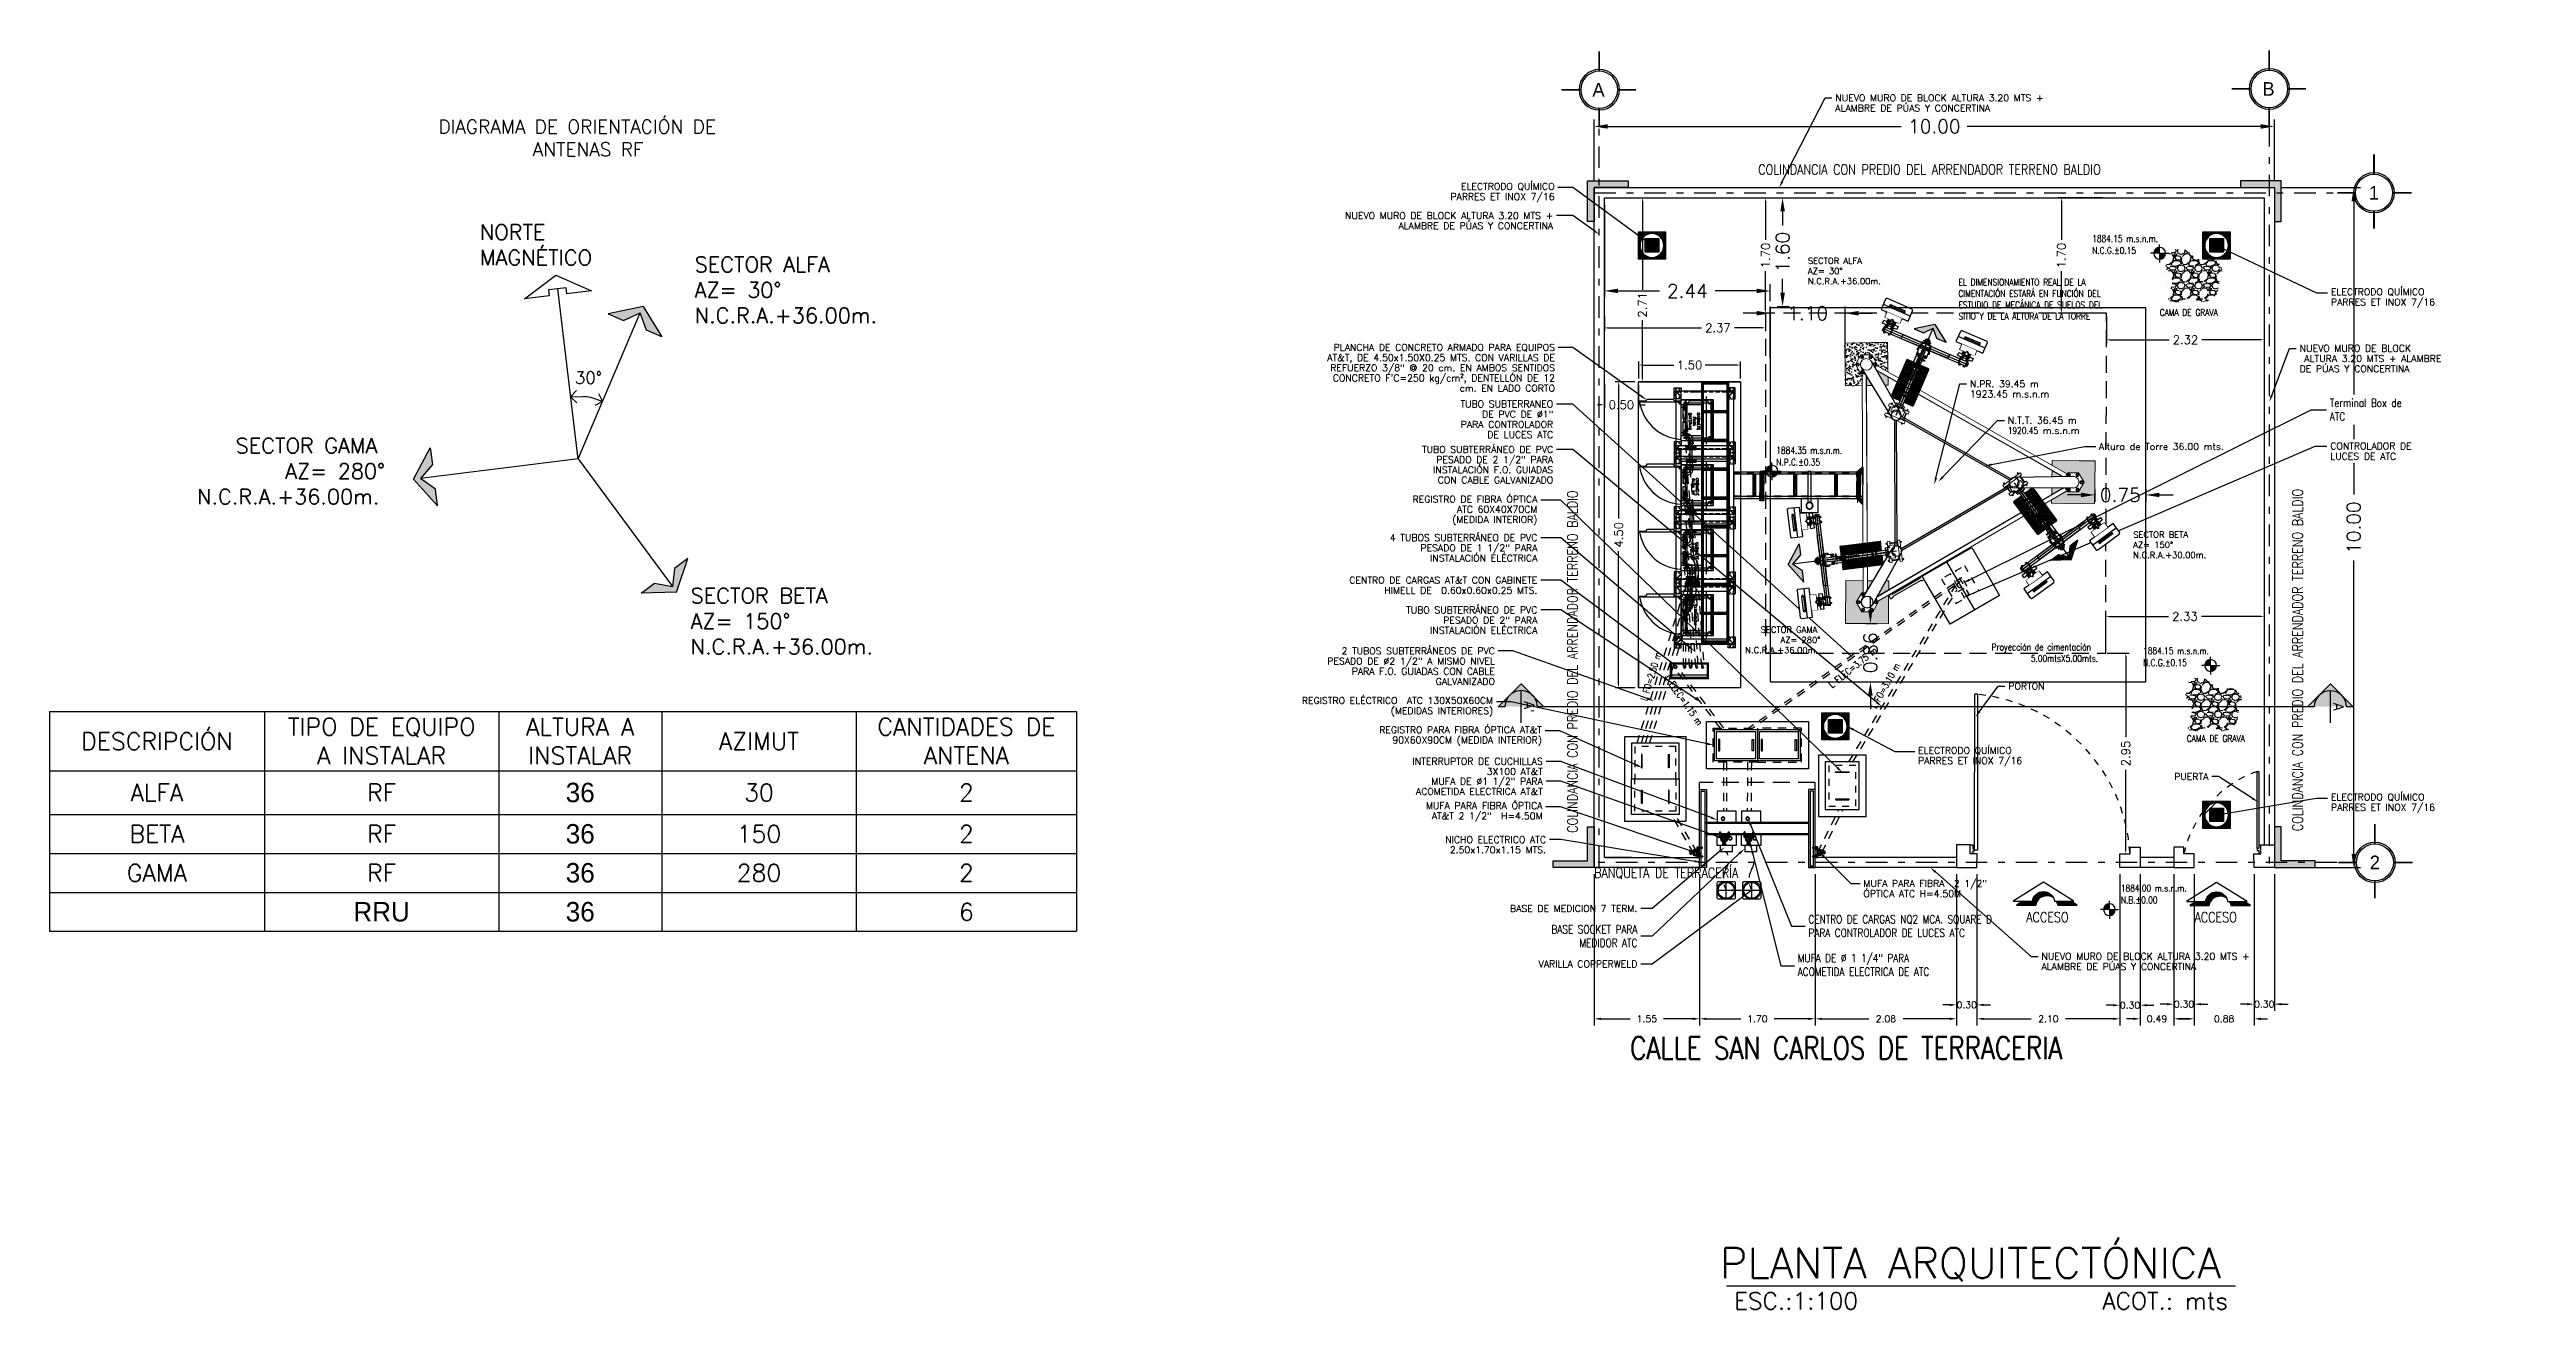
# Model space of a CAD drawing. Header units: millimetres. Extents: x 0 to 257, y -23 to 320.
# Drawn here: x 42.17 to 78.58, y -23.2 to -4.67 of the extents above; entities that cross this region are included whole.
import ezdxf
from ezdxf import colors
from ezdxf.entities.mleader import LeaderData, LeaderLine
from ezdxf.enums import TextEntityAlignment as Align
from ezdxf.math import Vec2, Vec3

# ---------------------------------------------------------------- set-up
doc = ezdxf.new("R2010")
doc.units = ezdxf.units.MM
doc.header["$LTSCALE"] = 0.1
doc.set_wipeout_variables(frame=1)
doc.header["$PDMODE"] = 2
for name, pattern in [('atContinuous2', [0]), ('CENTER', [2, 1.25, -0.25, 0.25, -0.25]), ('DASHDOT', [25.4, 12.7, -6.35, 0, -6.35]), ('DASHED2', [0.375, 0.25, -0.125]), ('HIDDEN', [9.525, 6.35, -3.175]), ('HIDDEN2', [4.7625, 3.175, -1.5875]), ('OCULTA1', [0.15, 0.1, -0.05])]:
    doc.linetypes.add(name, pattern=pattern)
doc.layers.get('Defpoints').update_dxf_attribs({"color": 6})
for name, color, linetype in [('1', 1, 'Continuous'), ('5', 5, 'Continuous'), ('8', 8, 'Continuous'), ('8 @ 1', 8, 'Continuous'), ('9', 96, 'Continuous'), ('ASHURADOS', 7, 'Continuous'), ('AT&T_PROYECTO', 5, 'Continuous'), ('AT&T_PROYECTO ELECTRICA', 5, 'Continuous'), ('AT&T_PROYECTO F.O', 5, 'Continuous'), ('AUXILIAR', 8, 'DASHED2'), ('FIBRA OPTICA AT&T', 5, 'Continuous'), ('PDF_Geometry', 5, 'Continuous'), ('titulos', 170, 'Continuous')]:
    doc.layers.add(name, color=color, linetype=linetype)
doc.layers.add('MANGUERA', color=8, linetype='atContinuous2', lineweight=35)
doc.styles.add('ARIAL', font='ARLRDBD.TTF')
doc.styles.add('Romans', font='romans.shx', dxfattribs={"width": 0.8})
doc.styles.add('Tahoma', font='tahoma.ttf')
doc.styles.add('TEXTOS', font='romans.shx')
doc.dimstyles.new('Cota m', dxfattribs={"dimtxt": 0.2, "dimasz": 0.2, "dimexe": 0.1, "dimexo": 0.1, "dimgap": 0.1, "dimtad": 0, "dimzin": 0, "dimdsep": 46, "dimtxsty": 'TEXTOS', "dimcen": 0.2, "dimclrd": 256, "dimclre": 256, "dimclrt": 256, "dimazin": 0, "dimtfac": 1, "dimtix": 1, "dimtofl": 0, "dimtmove": 0, "dimatfit": 3, "dimfxl": 1, "dimtolj": 1, "dimtzin": 0, "dimlwd": -1, "dimlwe": -1, "dimarcsym": 0})
doc.dimstyles.new('COTAS ATC', dxfattribs={"dimtxt": 0.15, "dimasz": 0.15, "dimexe": 0.15, "dimexo": 0.15, "dimgap": 0.05, "dimtad": 1, "dimtih": 1, "dimtoh": 1, "dimdec": 0, "dimlfac": 100, "dimzin": 0, "dimdsep": 46, "dimtxsty": 'TEXTOS', "dimblk": 'OPEN90', "dimcen": 0.15, "dimclrd": 8, "dimclre": 8, "dimclrt": 8, "dimadec": 0, "dimazin": 0, "dimtfac": 1, "dimtdec": 0, "dimtofl": 0, "dimtmove": 2, "dimatfit": 3, "dimldrblk": 'OPEN90', "dimfxl": 1, "dimtolj": 1, "dimtzin": 0, "dimlwd": -1, "dimlwe": -1, "dimarcsym": 0})
pattern_1 = [(135, (32.1043925, -60.0973595), (-0.00265165043, -0.00265165043), [])]
pattern_2 = [(45, (-32.1043925, -60.0973595), (0.00265165043, -0.00265165043), [])]

msp = doc.modelspace()

# ---------------------------------------------------------------- texts
at = {"linetype": 'ByBlock', "ltscale": 5, "insert": (68.376, -14.062), "char_height": 0.1, "width": 0.98005, "attachment_point": 7, "rotation": 38.6711, "style": 'Romans'}
msp.add_mtext('L ELEC=3.75 m', dxfattribs=at)
at = {"layer": '5', "insert": (47.434, -5.701), "char_height": 0.2, "width": 5.51621, "attachment_point": 1, "style": 'TEXTOS'}
msp.add_mtext('\\pi0.45334;DIAGRAMA DE ORIENTACIÓN DE \\P\\pi1.83906;ANTENAS RF', dxfattribs=at)
at = {"layer": '8', "style": 'Romans'}
for s, insert, char_height, attachment_point in [('COLINDANCIA CON PREDIO DEL ARRENDADOR TERRENO BALDIO', (69.807, -6.506), 0.15, 8), ('{\\C1;1884.15 m.s.n.m.\\P}N.C.G.{\\H1.0833x;±}0.15', (72.199, -7.534), 0.1, 4), ('CAMA DE GRAVA', (73.618, -8.483), 0.1, 2), ('{\\C1;1884.15 m.s.n.m.\\P}N.C.G.{\\H1.0833x;±}0.15', (72.947, -13.597), 0.1, 4), ('CAMA DE GRAVA', (74.016, -14.749), 0.1, 2), ('BANQUETA DE TERRACERÍA', (64.877, -16.782), 0.15, 4), ('{\\C1;1884.00 m.s.n.m.\\P}N.B.{\\H1.0833x;±}0.00', (72.62, -17.088), 0.1, 4), ('ACCESO', (71.541, -17.428), 0.15, 5), ('ACCESO', (74.014, -17.428), 0.15, 5), ('CALLE SAN CARLOS DE TERRACERIA ', (65.407, -19.185), 0.3327, 1)]:
    msp.add_mtext(s, dxfattribs=dict(at, insert=insert, char_height=char_height, attachment_point=attachment_point))
at = {"layer": '8', "ltscale": 0.1, "insert": (70.233, -8.038), "char_height": 0.1, "width": 2.53324, "attachment_point": 1, "style": 'Romans'}
msp.add_mtext('EL DIMENSIONAMIENTO REAL DE LA CIMENTACIÓN ESTARÁ EN FUNCIÓN DEL ESTUDIO DE MECÁNICA DE SUELOS DEL SITIO Y DE LA ALTURA DE LA TORRE', dxfattribs=at)
at = {"layer": '8', "char_height": 0.15, "attachment_point": 8, "rotation": 90, "style": 'Romans'}
for insert in [(64.634, -13.668), (75.293, -13.645)]:
    msp.add_mtext('COLINDANCIA CON PREDIO DEL ARRENDADOR TERRENO BALDIO ', dxfattribs=dict(at, insert=insert))
at = {"layer": '8', "insert": (70.721, -13.405), "char_height": 0.1, "width": 1.64671, "attachment_point": 1, "style": 'Romans'}
msp.add_mtext('Proyección de cimentación\\P\\pi0.57624;5.00mtsX5.00mts.', dxfattribs=at)
at = {"layer": '9', "linetype": 'ByBlock', "ltscale": 5, "insert": (69.021, -14.369), "char_height": 0.1, "width": 0.98005, "attachment_point": 7, "rotation": 60.8044, "style": 'Romans'}
msp.add_mtext('L FO=3.10 m', dxfattribs=at)
at = {"layer": 'titulos', "extrusion": (8.47168e-08, 2.05457e-08, 1), "text_direction": (1, 0, 0), "style": 'TEXTOS'}
for s, insert, char_height, attachment_point in [('NORTE\\PMAGNÉTICO', (48.497, -7.839, 0), 0.225, 7), ('SECTOR ALFA\\PAZ= 30°\\PN.C.R.A.+36.00m.', (51.655, -8.689, 0), 0.225, 7), ('SECTOR ALFA\\PAZ= 30°\\PN.C.R.A.+36.00m.', (68.02, -8.118, 0), 0.09, 7), ('\\pi-2.325;SECTOR GAMA\\P\\pi-1.59643;AZ= 280°\\P\\pi-2.89286;N.C.R.A.+36.00m.', (47.232, -10.867, 0), 0.225, 4), ('SECTOR BETA\\PAZ= 150°\\PN.C.R.A.+36.00m.', (51.596, -13.561, 0), 0.225, 7)]:
    msp.add_mtext(s, dxfattribs=dict(at, insert=insert, char_height=char_height, attachment_point=attachment_point))

# ---------------------------------------------------------------- blocks, each defined once
blk = doc.blocks.new('FLECHA')
blk.add_hatch(color=256).paths.add_polyline_path([(0, 1.624), (-0.286, 1.424), (-0.121, 1.424), (0, 1.557), (0.121, 1.424), (0.286, 1.424)])
for p, q in [((0, 1.624), (-0.286, 1.424)), ((-0.121, 1.424), (0, 1.557)), ((0, 1.624), (0.286, 1.424)), ((0.121, 1.424), (0, 1.557)), ((0, 0), (0, 1.557)), ((-0.286, 1.424), (-0.121, 1.424)), ((0.286, 1.424), (0.121, 1.424))]:
    blk.add_line(p, q)
blk = doc.blocks.new('A$C6DDA35DD')
blk.add_line((0, 1.679), (0, 0))
blk.add_lwpolyline([(-0.003, 1.815), (0.326, 1.621), (0.084, 1.621), (0.084, 1.681), (-0.09, 1.681), (-0.09, 1.621), (-0.333, 1.621)], close=True)
blk = doc.blocks.new('A$C31366731')
blk.add_blockref('A$C6DDA35DD', (-0.333, 0))
blk = doc.blocks.new('_Open90')
at = {"color": 0, "linetype": 'ByBlock', "lineweight": -2}
for p, q in [((0, 0), (-1, 0)), ((-0.5, 0.5), (0, 0)), ((0, 0), (-0.5, -0.5))]:
    blk.add_line(p, q, dxfattribs=at)
blk = doc.blocks.new('*D134')
at = {"layer": 'Defpoints', "color": 0, "transparency": 16777216}
for p in [(49.641, -8.187, 0), (50.855, -8.539, 0), (50.149, -9.79), (49.94, -10.688), (49.94, -10.688)]:
    blk.add_point(p, dxfattribs=at)
at = {"layer": 'titulos', "color": 5, "transparency": 16777216}
blk.add_arc((49.94, -10.688), 0.922, 78.1335, 85.6102, dxfattribs=at)
at = {"layer": 'titulos', "color": 5, "transparency": 16777216, "xscale": 0.18, "yscale": 0.18, "zscale": 0.18}
for p, rotation in [((49.83, -9.773), 181.214973538998), ((50.301, -9.84), 342.5286387099413)]:
    blk.add_blockref('_Open90', p, dxfattribs=dict(at, rotation=rotation))
at = {"layer": 'titulos', "color": 5, "transparency": 16777216, "insert": (50.093, -9.493), "char_height": 0.18, "attachment_point": 5, "style": 'TEXTOS'}
blk.add_mtext('\\A1;30°', dxfattribs=at)
blk = doc.blocks.new('Eje')
blk.add_line((0, -1.055), (0, -0.595))
at = {"const_width": 0.05}
for points in [[(0, 0.545), (0, 1.134)], [(-1.078, 0), (-0.545, 0)], [(0.545, 0), (1.111, 0)], [(0, -0.545), (0, -1.055)]]:
    blk.add_lwpolyline(points, dxfattribs=at)
for radius in [0.595, 0.545]:
    blk.add_circle((0, 0), radius)
at = {"style": 'ARIAL'}
blk.add_attdef('EJE', text='', height=0.4, dxfattribs=at).set_placement((0, 0), align=Align.MIDDLE_CENTER)
blk = doc.blocks.new('A$C340204DE')
at = {"lineweight": -3}
for points in [[(0, 0.002), (0.025, 0), (0, 0)], [(0, 0.002), (0.025, 0.002), (0.025, 0)], [(0.046, 0.079), (0.046, 0.076), (0.043, 0.076)], [(0.043, 0.076), (0.046, 0.074), (0.043, 0.074)], [(0.043, 0.076), (0.046, 0.076), (0.046, 0.074)], [(0.043, 0.074), (0.046, 0.07), (0.043, 0.07)], [(0.043, 0.074), (0.046, 0.074), (0.046, 0.07)], [(0.043, 0.07), (0.046, 0.065), (0.043, 0.065)], [(0.043, 0.07), (0.046, 0.07), (0.046, 0.065)], [(0.043, 0.065), (0.046, 0.06), (0.043, 0.06)], [(0.043, 0.065), (0.046, 0.065), (0.046, 0.06)], [(0.043, 0.06), (0.046, 0.059), (0.043, 0.059)], [(0.043, 0.06), (0.046, 0.06), (0.046, 0.059)], [(0.043, 0.059), (0.048, 0.055), (0.046, 0.055)], [(0.043, 0.059), (0.046, 0.059), (0.048, 0.055)], [(0.048, 0.084), (0.049, 0.082), (0.046, 0.082)], [(0.046, 0.082), (0.048, 0.079), (0.046, 0.079)], [(0.046, 0.082), (0.049, 0.082), (0.048, 0.079)], [(0.046, 0.079), (0.048, 0.079), (0.046, 0.076)], [(0.046, 0.055), (0.049, 0.054), (0.046, 0.054)], [(0.046, 0.055), (0.048, 0.055), (0.049, 0.054)], [(0.046, 0.054), (0.051, 0.051), (0.048, 0.051)], [(0.046, 0.054), (0.049, 0.054), (0.051, 0.051)], [(0.049, 0.086), (0.051, 0.084), (0.048, 0.084)], [(0.048, 0.084), (0.051, 0.084), (0.049, 0.082)], [(0.048, 0.051), (0.052, 0.049), (0.049, 0.049)], [(0.048, 0.051), (0.051, 0.051), (0.052, 0.049)], [(0.051, 0.087), (0.052, 0.086), (0.049, 0.086)], [(0.049, 0.086), (0.052, 0.086), (0.051, 0.084)], [(0.049, 0.049), (0.054, 0.046), (0.051, 0.046)], [(0.049, 0.049), (0.052, 0.049), (0.054, 0.046)], [(0.052, 0.09), (0.054, 0.087), (0.051, 0.087)], [(0.051, 0.087), (0.054, 0.087), (0.052, 0.086)], [(0.051, 0.046), (0.059, 0.044), (0.052, 0.044)], [(0.051, 0.046), (0.054, 0.046), (0.059, 0.044)], [(0.052, 0.09), (0.059, 0.09), (0.054, 0.087)], [(0.057, 0.093), (0.059, 0.09), (0.054, 0.09)], [(0.054, 0.044), (0.063, 0.041), (0.057, 0.041)], [(0.054, 0.044), (0.059, 0.044), (0.063, 0.041)], [(0.059, 0.095), (0.067, 0.093), (0.057, 0.093)], [(0.057, 0.093), (0.063, 0.093), (0.059, 0.09)], [(0.059, 0.095), (0.068, 0.095), (0.067, 0.093)], [(0.059, 0.041), (0.086, 0.04), (0.06, 0.04)], [(0.059, 0.041), (0.086, 0.041), (0.086, 0.04)], [(0.06, 0.147), (0.063, 0.114), (0.06, 0.114)], [(0.06, 0.147), (0.063, 0.147), (0.063, 0.114)], [(0.06, 0.04), (0.082, 0.038), (0.063, 0.038)], [(0.06, 0.04), (0.086, 0.04), (0.082, 0.038)], [(0.067, 0.097), (0.082, 0.095), (0.063, 0.095)], [(0.068, 0.098), (0.079, 0.097), (0.067, 0.097)], [(0.067, 0.097), (0.079, 0.097), (0.082, 0.095)], [(0.068, 0.098), (0.076, 0.098), (0.079, 0.097)], [(0.079, 0.095), (0.09, 0.092), (0.082, 0.092)], [(0.079, 0.095), (0.087, 0.095), (0.09, 0.092)], [(0.082, 0.043), (0.087, 0.041), (0.079, 0.041)], [(0.082, 0.043), (0.09, 0.043), (0.087, 0.041)], [(0.084, 0.092), (0.092, 0.09), (0.087, 0.09)], [(0.084, 0.092), (0.09, 0.092), (0.092, 0.09)], [(0.087, 0.046), (0.09, 0.043), (0.084, 0.043)], [(0.087, 0.09), (0.095, 0.089), (0.09, 0.089)], [(0.087, 0.09), (0.092, 0.09), (0.095, 0.089)], [(0.087, 0.046), (0.092, 0.046), (0.09, 0.043)], [(0.09, 0.089), (0.095, 0.086), (0.092, 0.086)], [(0.09, 0.089), (0.095, 0.089), (0.095, 0.086)], [(0.092, 0.049), (0.095, 0.046), (0.09, 0.046)], [(0.092, 0.086), (0.098, 0.084), (0.093, 0.084)], [(0.092, 0.086), (0.095, 0.086), (0.098, 0.084)], [(0.093, 0.051), (0.095, 0.049), (0.092, 0.049)], [(0.092, 0.049), (0.095, 0.049), (0.095, 0.046)], [(0.093, 0.084), (0.1, 0.082), (0.095, 0.082)], [(0.093, 0.084), (0.098, 0.084), (0.1, 0.082)], [(0.095, 0.054), (0.098, 0.051), (0.093, 0.051)], [(0.093, 0.051), (0.098, 0.051), (0.095, 0.049)], [(0.095, 0.082), (0.1, 0.078), (0.097, 0.078)], [(0.095, 0.082), (0.1, 0.082), (0.1, 0.078)], [(0.097, 0.057), (0.1, 0.054), (0.095, 0.054)], [(0.095, 0.054), (0.1, 0.054), (0.098, 0.051)], [(0.097, 0.057), (0.1, 0.057), (0.1, 0.054)], [(0.098, 0.078), (0.103, 0.073), (0.1, 0.073)], [(0.098, 0.078), (0.1, 0.078), (0.103, 0.073)], [(0.1, 0.062), (0.1, 0.057), (0.098, 0.057)], [(0.1, 0.073), (0.103, 0.067), (0.1, 0.067)], [(0.1, 0.073), (0.103, 0.073), (0.103, 0.067)], [(0.1, 0.067), (0.103, 0.062), (0.1, 0.062)], [(0.1, 0.067), (0.103, 0.067), (0.103, 0.062)], [(0.1, 0.062), (0.103, 0.062), (0.1, 0.057)], [(0.127, 0.002), (0.154, 0), (0.127, 0)], [(0.127, 0.002), (0.154, 0.002), (0.154, 0)]]:
    blk.add_hatch(color=256, dxfattribs=at).paths.add_polyline_path(points)
for points in [[(0, 0.036), (0.154, 0.036)], [(0, 0), (0, 0.036)], [(0.154, 0.035), (0, 0.035)], [(0.154, 0.025), (0, 0.025)], [(0.154, 0.024), (0, 0.024)], [(0.025, 0), (0.025, 0.002), (0, 0.002), (0, 0), (0.025, 0)], [(0, 0), (0.154, 0)], [(0.006, 0.01), (0.003, 0.01), (0.003, 0.003)], [(0.022, 0.003), (0.003, 0.003)], [(0.019, 0.01), (0.006, 0.01), (0.008, 0.01)], [(0.006, -0.036), (0.006, 0), (0.008, 0)], [(0.008, 0.01), (0.017, 0.01), (0.017, 0.003)], [(0.008, 0.01), (0.008, 0.003)], [(0.008, 0), (0.008, -0.033), (0.01, -0.036), (0.013, -0.038), (0.016, -0.036), (0.017, -0.033), (0.017, 0)], [(0.008, 0), (0.017, -0.01)], [(0.01, 0), (0.017, -0.008)], [(0.013, 0), (0.017, -0.003)], [(0.014, 0), (0.017, -0.002)], [(0.022, 0.01), (0.019, 0.01), (0.017, 0.01)], [(0.017, 0), (0.019, 0), (0.019, -0.036)], [(0.022, 0.003), (0.022, 0.01)], [(0.063, 0.108), (0.049, 0.103), (0.036, 0.092), (0.029, 0.078), (0.025, 0.062)], [(0.025, 0.062), (0.025, 0.036)], [(0.025, 0.036), (0.025, 0.008), (0.035, 0.008)], [(0.025, 0.033), (0.035, 0.025)], [(0.035, 0.033), (0.025, 0.033)], [(0.025, 0.032), (0.033, 0.025)], [(0.025, 0.029), (0.03, 0.025)], [(0.025, 0.027), (0.029, 0.025)], [(0.025, 0.022), (0.035, 0.013)], [(0.025, 0.021), (0.035, 0.011)], [(0.025, 0.017), (0.035, 0.01)], [(0.025, 0.016), (0.035, 0.008)], [(0.025, 0.013), (0.032, 0.008)], [(0.025, 0.013), (0.03, 0.008)], [(0.025, 0.01), (0.027, 0.008)], [(0.027, 0.024), (0.035, 0.014)], [(0.029, 0.033), (0.035, 0.025)], [(0.03, 0.033), (0.035, 0.029)], [(0.03, 0.024), (0.035, 0.019)], [(0.03, 0.024), (0.035, 0.017)], [(0.032, 0.033), (0.035, 0.03)], [(0.033, 0.024), (0.035, 0.021)], [(0.067, 0.098), (0.054, 0.095), (0.044, 0.086), (0.038, 0.074), (0.035, 0.062)], [(0.035, 0.062), (0.035, 0.036)], [(0.035, 0.036), (0.035, 0.008)], [(0.035, 0.024), (0.035, 0.025)], [(0.103, 0.067), (0.1, 0.079), (0.093, 0.089), (0.084, 0.095), (0.073, 0.098), (0.06, 0.095), (0.051, 0.089), (0.044, 0.079), (0.043, 0.067), (0.044, 0.055), (0.051, 0.046), (0.06, 0.04), (0.073, 0.038), (0.084, 0.04), (0.093, 0.046), (0.1, 0.055), (0.103, 0.067)], [(0.1, 0.067), (0.098, 0.078), (0.092, 0.086), (0.082, 0.092), (0.073, 0.095), (0.062, 0.092), (0.054, 0.086), (0.048, 0.078), (0.046, 0.067), (0.048, 0.057), (0.054, 0.049), (0.062, 0.041), (0.073, 0.041), (0.082, 0.041), (0.092, 0.049), (0.098, 0.057), (0.1, 0.067)], [(0.098, 0.067), (0.095, 0.078), (0.09, 0.086), (0.082, 0.09), (0.073, 0.093), (0.063, 0.09), (0.054, 0.086), (0.049, 0.078), (0.046, 0.067), (0.049, 0.057), (0.054, 0.049), (0.063, 0.044), (0.073, 0.041), (0.082, 0.044), (0.09, 0.049), (0.095, 0.057), (0.098, 0.067)], [(0.098, 0.067), (0.095, 0.078), (0.09, 0.086), (0.082, 0.09), (0.073, 0.093), (0.063, 0.09), (0.054, 0.086), (0.049, 0.078), (0.046, 0.067), (0.049, 0.057), (0.054, 0.049), (0.063, 0.044), (0.073, 0.041), (0.082, 0.044), (0.09, 0.049), (0.095, 0.057), (0.098, 0.067)], [(0.052, 0.143), (0.051, 0.139), (0.052, 0.136)], [(0.051, 0.139), (0.051, 0.122)], [(0.06, 0.125), (0.052, 0.125), (0.051, 0.122), (0.052, 0.119)], [(0.051, 0.084), (0.051, 0.086)], [(0.052, 0.143), (0.06, 0.143)], [(0.052, 0.136), (0.06, 0.136)], [(0.052, 0.136), (0.052, 0.125)], [(0.06, 0.119), (0.052, 0.119)], [(0.073, 0.093), (0.067, 0.09), (0.062, 0.086), (0.059, 0.081), (0.062, 0.074), (0.067, 0.07), (0.073, 0.067)], [(0.059, 0.079), (0.073, 0.093)], [(0.063, 0.114), (0.063, 0.147), (0.06, 0.147), (0.06, 0.114), (0.063, 0.114)], [(0.06, 0.143), (0.06, 0.119)], [(0.06, 0.078), (0.074, 0.093)], [(0.06, 0.082), (0.071, 0.093)], [(0.06, 0.074), (0.079, 0.092)], [(0.06, 0.076), (0.076, 0.092)], [(0.06, 0.084), (0.068, 0.092)], [(0.062, 0.074), (0.079, 0.092)], [(0.063, 0.108), (0.063, 0.152)], [(0.063, 0.07), (0.084, 0.09)], [(0.063, 0.071), (0.082, 0.09)], [(0.063, 0.073), (0.081, 0.09)], [(0.065, 0.07), (0.086, 0.09)], [(0.067, 0.098), (0.067, 0.152)], [(0.067, 0.136), (0.078, 0.136)], [(0.067, 0.131), (0.071, 0.136)], [(0.067, 0.13), (0.074, 0.136)], [(0.067, 0.127), (0.078, 0.136)], [(0.067, 0.124), (0.078, 0.135)], [(0.067, 0.124), (0.067, 0.125)], [(0.067, 0.124), (0.078, 0.124)], [(0.067, 0.07), (0.087, 0.089)], [(0.068, 0.068), (0.087, 0.087)], [(0.07, 0.068), (0.089, 0.086)], [(0.071, 0.133), (0.071, 0.135)], [(0.071, 0.124), (0.078, 0.131)], [(0.071, 0.067), (0.09, 0.086)], [(0.073, 0.124), (0.078, 0.128)], [(0.073, 0.067), (0.092, 0.086)], [(0.073, 0.041), (0.079, 0.044), (0.082, 0.049), (0.086, 0.054), (0.082, 0.062), (0.079, 0.067), (0.073, 0.067)], [(0.074, 0.119), (0.074, 0.12)], [(0.074, 0.067), (0.092, 0.084)], [(0.074, 0.041), (0.074, 0.043)], [(0.076, 0.067), (0.092, 0.082)], [(0.076, 0.041), (0.076, 0.043)], [(0.109, 0.062), (0.108, 0.073), (0.103, 0.082), (0.097, 0.09), (0.087, 0.097), (0.078, 0.098), (0.078, 0.152)], [(0.079, 0.067), (0.093, 0.082)], [(0.079, 0.067), (0.095, 0.081)], [(0.079, 0.043), (0.097, 0.062)], [(0.081, 0.065), (0.095, 0.079)], [(0.082, 0.108), (0.082, 0.152)], [(0.082, 0.114), (0.082, 0.147), (0.082, 0.147), (0.082, 0.114), (0.082, 0.114)], [(0.119, 0.062), (0.116, 0.078), (0.108, 0.092), (0.097, 0.103), (0.082, 0.108)], [(0.082, 0.063), (0.095, 0.078)], [(0.082, 0.062), (0.095, 0.076)], [(0.082, 0.062), (0.097, 0.074)], [(0.082, 0.044), (0.095, 0.057)], [(0.084, 0.119), (0.084, 0.143), (0.092, 0.143)], [(0.092, 0.125), (0.092, 0.136), (0.084, 0.136)], [(0.092, 0.125), (0.084, 0.125)], [(0.092, 0.119), (0.084, 0.119)], [(0.084, 0.06), (0.097, 0.074)], [(0.084, 0.059), (0.098, 0.071)], [(0.084, 0.051), (0.098, 0.063)], [(0.086, 0.057), (0.098, 0.07)], [(0.086, 0.055), (0.098, 0.068)], [(0.086, 0.054), (0.098, 0.067)], [(0.086, 0.046), (0.095, 0.054)], [(0.087, 0.09), (0.087, 0.092)], [(0.092, 0.136), (0.092, 0.139), (0.092, 0.143)], [(0.092, 0.139), (0.092, 0.122), (0.092, 0.119)], [(0.092, 0.122), (0.092, 0.125)], [(0.095, 0.087), (0.095, 0.089)], [(0.095, 0.084), (0.095, 0.086)], [(0.109, 0.062), (0.109, 0.036)], [(0.119, 0.008), (0.109, 0.008), (0.109, 0.036)], [(0.109, 0.033), (0.119, 0.025)], [(0.119, 0.033), (0.109, 0.033)], [(0.109, 0.032), (0.116, 0.025)], [(0.109, 0.029), (0.114, 0.025)], [(0.109, 0.027), (0.111, 0.025)], [(0.109, 0.024), (0.119, 0.013)], [(0.109, 0.021), (0.119, 0.011)], [(0.109, 0.019), (0.119, 0.01)], [(0.109, 0.017), (0.117, 0.008)], [(0.109, 0.014), (0.116, 0.008)], [(0.109, 0.013), (0.114, 0.008)], [(0.109, 0.01), (0.111, 0.008)], [(0.109, 0.008), (0.109, 0.01)], [(0.111, 0.033), (0.119, 0.025)], [(0.111, 0.024), (0.119, 0.016)], [(0.112, 0.024), (0.119, 0.017)], [(0.114, 0.033), (0.119, 0.029)], [(0.116, 0.033), (0.119, 0.03)], [(0.116, 0.024), (0.119, 0.021)], [(0.117, 0.024), (0.119, 0.022)], [(0.119, 0.062), (0.119, 0.036)], [(0.119, 0.036), (0.119, 0.008)], [(0.154, 0), (0.154, 0.002), (0.127, 0.002), (0.127, 0), (0.154, 0)], [(0.144, 0.01), (0.136, 0.01), (0.133, 0.01), (0.131, 0.01)], [(0.131, 0.003), (0.131, 0.01)], [(0.149, 0.003), (0.131, 0.003)], [(0.147, 0.01), (0.133, 0.01)], [(0.136, 0), (0.133, 0), (0.133, -0.036), (0.136, -0.041), (0.139, -0.044), (0.144, -0.041), (0.147, -0.036), (0.147, 0), (0.144, 0)], [(0.136, 0.01), (0.136, 0.003)], [(0.136, -0.033), (0.136, 0)], [(0.136, 0), (0.144, -0.008)], [(0.139, 0), (0.144, -0.005)], [(0.143, 0), (0.144, -0.002)], [(0.149, 0.01), (0.147, 0.01), (0.144, 0.01)], [(0.144, 0.01), (0.144, 0.003)], [(0.144, 0), (0.144, 0.002)], [(0.144, 0), (0.144, -0.033)], [(0.149, 0.003), (0.149, 0.01)], [(0.154, 0.036), (0.154, 0)], [(0.006, -0.036), (0.008, -0.041), (0.013, -0.044)], [(0.008, -0.003), (0.017, -0.013)], [(0.008, -0.006), (0.017, -0.016)], [(0.008, -0.01), (0.017, -0.019)], [(0.008, -0.011), (0.017, -0.021)], [(0.008, -0.016), (0.017, -0.024)], [(0.008, -0.017), (0.017, -0.025)], [(0.008, -0.021), (0.017, -0.03)], [(0.008, -0.024), (0.017, -0.032)], [(0.008, -0.027), (0.017, -0.035)], [(0.008, -0.029), (0.016, -0.036)], [(0.008, -0.032), (0.014, -0.038)], [(0.008, -0.035), (0.013, -0.038)], [(0.014, -0.044), (0.013, -0.044)], [(0.014, -0.044), (0.017, -0.041), (0.019, -0.036)], [(0.136, -0.002), (0.144, -0.011)], [(0.136, -0.003), (0.144, -0.013)], [(0.136, -0.008), (0.144, -0.016)], [(0.136, -0.01), (0.144, -0.019)], [(0.136, -0.013), (0.144, -0.022)], [(0.136, -0.016), (0.144, -0.024)], [(0.136, -0.019), (0.144, -0.029)], [(0.136, -0.021), (0.144, -0.03)], [(0.136, -0.024), (0.144, -0.033)], [(0.136, -0.027), (0.144, -0.035)], [(0.136, -0.03), (0.143, -0.036)], [(0.136, -0.032), (0.141, -0.038)], [(0.136, -0.033), (0.136, -0.036), (0.139, -0.038)], [(0.139, -0.038), (0.144, -0.036), (0.144, -0.033)]]:
    blk.add_lwpolyline(points, dxfattribs=at)
blk = doc.blocks.new('A$C4E933145')
for points in [[(0, 0), (0, 1.15), (0.1, 1.15), (0.1, 0)], [(0.025, 0.025), (0.025, 1.125), (0.075, 1.125), (0.075, 0.025)], [(1.7, 0), (1.7, 1.15), (1.6, 1.15), (1.6, 0)], [(1.675, 0.025), (1.675, 1.125), (1.625, 1.125), (1.625, 0.025)], [(1.6, 0.65), (0.1, 0.65), (0.1, 0.668), (1.6, 0.668)], [(1.6, 0.483), (0.1, 0.483), (0.1, 0.5), (1.6, 0.5)]]:
    blk.add_lwpolyline(points, close=True)
blk = doc.blocks.new('TORREPLANTA')
at = {"layer": '8', "ltscale": 0.05}
h = blk.add_hatch(dxfattribs=at)
h.set_pattern_fill('AR-CONC', color=8, scale=0.00077)
h.paths.add_polyline_path([(28.179, 102.826), (28.371, 102.68), (28.37, 102.68), (28.377, 102.675), (28.061, 102.711), (28.038, 102.768)])
h.paths.add_polyline_path([(28.351, 102.463), (28.342, 102.459), (28.19, 102.395), (28.151, 102.491)])
h.paths.add_polyline_path([(25.267, 104.907), (25.192, 105.094), (25.199, 105.089), (25.376, 104.955)], flags=17)
h.paths.add_polyline_path([(24.993, 105.003), (24.994, 105.003), (24.995, 105.011), (25.077, 104.822), (24.964, 104.773)], flags=17)
h.paths.add_polyline_path([(25.227, 105.764), (25.346, 105.493), (25.55, 105.032), (25.462, 104.993), (25.207, 105.186), (25.221, 105.205), (25.142, 105.393), (24.94, 105.419), (24.816, 105.256), (24.895, 105.068), (24.919, 105.065), (24.877, 104.734), (24.819, 104.708), (24.718, 104.937), (24.495, 105.44)])
h.paths.add_polyline_path([(24.248, 101.159), (24.423, 101.236), (24.434, 101.241), (24.405, 101.006), (24.386, 101.009), (24.263, 100.846), (24.343, 100.658), (24.545, 100.633), (24.668, 100.796), (24.657, 100.822), (24.864, 100.909), (24.868, 100.901), (24.994, 100.612), (24.26, 100.292), (24.059, 100.754), (23.94, 101.025)])
h.paths.add_polyline_path([(24.674, 101.345), (24.695, 101.296), (24.501, 101.046), (24.498, 101.046), (24.498, 101.048), (24.492, 101.049), (24.521, 101.279)])
h.paths.add_polyline_path([(24.79, 101.078), (24.831, 100.984), (24.672, 100.917)], flags=17)
h = blk.add_hatch(dxfattribs=at)
h.set_pattern_fill('AR-CONC', color=8, scale=0.00077)
h.paths.add_polyline_path([(28.778, 103.071), (28.89, 102.798), (29.081, 102.331), (28.341, 102.028), (28.222, 102.319), (28.423, 102.404), (28.432, 102.382), (28.635, 102.356), (28.758, 102.519), (28.679, 102.707), (28.477, 102.732), (28.462, 102.713), (28.267, 102.862), (28.291, 102.871), (28.468, 102.944)])
at = {"layer": 'ASHURADOS', "ltscale": 0.1}
h = blk.add_hatch(dxfattribs=at)
h.set_pattern_fill('AR-CONC', color=8, scale=0.09)
h.paths.add_polyline_path([(29.118, 102.616), (28.622, 101.989), (28.21, 102.314), (28.423, 102.404), (28.432, 102.382), (28.635, 102.356), (28.758, 102.519), (28.679, 102.707), (28.477, 102.732), (28.462, 102.713), (28.283, 102.85), (28.491, 103.112), (28.723, 102.929)])
h.paths.add_polyline_path([(28.015, 102.51), (27.995, 102.485), (28.14, 102.37), (24.668, 100.912), (24.666, 100.91), (28.345, 102.454), (28.345, 102.452), (28.366, 102.461)])
h.paths.add_polyline_path([(28.371, 102.68), (28.37, 102.68), (28.377, 102.675), (28.164, 102.7), (28.232, 102.786)])
h.paths.add_polyline_path([(25.186, 105.616), (25.582, 105.303), (25.383, 105.052), (25.207, 105.186), (25.221, 105.205), (25.142, 105.393), (24.94, 105.419), (24.816, 105.256), (24.895, 105.068), (24.919, 105.065), (24.889, 104.83), (24.458, 105.172), (24.954, 105.799)])
h.paths.add_polyline_path([(24.545, 100.633), (24.668, 100.796), (24.657, 100.822), (24.958, 100.949), (25.028, 100.893), (24.532, 100.265), (23.905, 100.762), (24.401, 101.389), (24.448, 101.352), (24.405, 101.006), (24.386, 101.009), (24.263, 100.846), (24.343, 100.658)])
h.paths.add_polyline_path([(24.885, 101.006), (24.672, 100.917), (24.791, 101.08)], flags=17)
h.paths.add_polyline_path([(24.628, 101.21), (24.497, 101.04), (24.498, 101.048), (24.492, 101.049), (24.523, 101.292)], flags=17)
h.paths.add_polyline_path([(25.268, 104.906), (25.192, 105.094), (25.199, 105.089), (25.332, 104.988)], flags=17)
h.paths.add_polyline_path([(25.121, 104.72), (25.085, 104.675), (24.964, 104.771), (24.993, 105.003), (24.994, 105.003), (24.995, 105.011)])
at = {"layer": '8', "lineweight": 0}
for p, q in [((24.484, 101.024), (24.991, 105.02)), ((24.967, 105.07), (24.968, 105.069)), ((24.972, 105.063), (24.971, 105.054)), ((24.972, 105.063), (24.972, 105.062)), ((24.975, 105.056), (24.972, 105.057)), ((25.167, 105.15), (25.167, 105.15)), ((25.17, 105.155), (25.17, 105.153)), ((25.17, 105.148), (25.172, 105.146)), ((25.171, 105.147), (25.178, 105.141)), ((25.174, 105.139), (25.176, 105.142)), ((28.388, 102.673), (25.188, 105.104)), ((28.426, 102.669), (28.428, 102.672)), ((28.434, 102.668), (28.427, 102.674)), ((28.435, 102.668), (28.433, 102.669)), ((28.442, 102.669), (28.44, 102.669)), ((28.361, 102.461), (24.666, 100.91)), ((28.407, 102.454), (28.398, 102.451)), ((28.399, 102.455), (28.4, 102.453)), ((28.407, 102.454), (28.406, 102.454)), ((28.414, 102.452), (28.413, 102.452)), ((24.455, 100.989), (24.457, 100.991)), ((24.462, 100.994), (24.463, 101.004)), ((24.462, 100.994), (24.462, 100.996)), ((24.463, 100.987), (24.464, 100.988)), ((24.467, 101.001), (24.464, 101.001)), ((24.469, 100.991), (24.47, 101.001)), ((24.469, 100.991), (24.469, 100.993)), ((24.474, 100.998), (24.471, 100.998)), ((24.631, 100.857), (24.631, 100.859)), ((24.634, 100.865), (24.642, 100.868)), ((24.634, 100.864), (24.635, 100.865)), ((24.638, 100.855), (24.639, 100.856)), ((24.639, 100.871), (24.64, 100.868)), ((24.641, 100.862), (24.643, 100.863)), ((24.642, 100.862), (24.65, 100.866)), ((24.646, 100.868), (24.647, 100.866))]:
    blk.add_line(p, q, dxfattribs=at)
at = {"layer": '8', "ltscale": 0.1}
for p, q in [((24.918, 105.189), (25.355, 104.18)), ((25.12, 105.273), (25.53, 104.254)), ((28.542, 102.436), (27.454, 102.59)), ((28.569, 102.653), (27.476, 102.779)), ((24.378, 100.887), (25.052, 101.757)), ((24.553, 100.754), (25.202, 101.641))]:
    blk.add_line(p, q, dxfattribs=at)
at = {"layer": '8', "lineweight": 0}
for points in [[(24.718, 104.937), (24.495, 105.44), (25.227, 105.764), (25.346, 105.493)], [(24.974, 105.058), (24.895, 105.068), (24.816, 105.256), (24.94, 105.419), (25.142, 105.393), (25.221, 105.205), (25.173, 105.142)], [(25.346, 105.493), (25.55, 105.032), (25.462, 104.993)], [(24.964, 105.082), (24.922, 105.088), (24.402, 100.987), (24.451, 100.981)], [(24.49, 101.031), (24.994, 105.012)], [(24.877, 104.734), (24.819, 104.708), (24.718, 104.937)], [(24.969, 105.069), (24.968, 105.069), (24.968, 105.055), (24.967, 105.056), (24.967, 105.07), (24.966, 105.069)], [(24.97, 105.069), (24.969, 105.056), (24.968, 105.055)], [(24.969, 105.056), (24.97, 105.054), (24.971, 105.055)], [(24.97, 105.054), (24.971, 105.066)], [(24.995, 105.011), (24.994, 105.003), (24.986, 105.004), (24.989, 105.025)], [(25.163, 105.166), (25.189, 105.2), (28.48, 102.7), (28.454, 102.666)], [(25.167, 105.15), (25.167, 105.151)], [(25.168, 105.153), (25.17, 105.153), (25.18, 105.144), (25.18, 105.146), (25.17, 105.155), (25.172, 105.155)], [(25.168, 105.153), (25.168, 105.153), (25.179, 105.144), (25.18, 105.144)], [(25.179, 105.142), (25.169, 105.151)], [(25.179, 105.144), (25.179, 105.142), (25.178, 105.142)], [(25.192, 105.094), (25.199, 105.089), (25.204, 105.095), (25.186, 105.109)], [(28.379, 102.674), (25.191, 105.096)], [(25.376, 104.955), (25.267, 104.907)], [(25.077, 104.822), (24.964, 104.773)], [(28.468, 102.944), (28.778, 103.071), (28.89, 102.798)], [(28.061, 102.711), (28.038, 102.768), (28.179, 102.826)], [(28.89, 102.798), (29.081, 102.331), (28.341, 102.028), (28.222, 102.319)], [(28.267, 102.862), (28.291, 102.871)], [(28.291, 102.871), (28.468, 102.944)], [(28.378, 102.674), (28.37, 102.68), (28.375, 102.686), (28.393, 102.673)], [(28.401, 102.455), (28.432, 102.382), (28.635, 102.356), (28.758, 102.519), (28.679, 102.707), (28.477, 102.732), (28.428, 102.669)], [(28.427, 102.675), (28.438, 102.668)], [(28.429, 102.675), (28.427, 102.675), (28.427, 102.674)], [(28.44, 102.667), (28.44, 102.669), (28.428, 102.677), (28.43, 102.677), (28.442, 102.669), (28.442, 102.671)], [(28.44, 102.667), (28.429, 102.675), (28.428, 102.677)], [(24.619, 100.845), (24.633, 100.812), (28.444, 102.412), (28.427, 102.452)], [(28.352, 102.463), (24.672, 100.917)], [(28.191, 102.395), (28.151, 102.491)], [(28.351, 102.463), (28.342, 102.459), (28.345, 102.452), (28.366, 102.461)], [(28.398, 102.45), (28.41, 102.454)], [(28.4, 102.45), (28.398, 102.45), (28.399, 102.451)], [(28.413, 102.454), (28.4, 102.45), (28.399, 102.448)], [(28.413, 102.453), (28.413, 102.452), (28.399, 102.448), (28.401, 102.447), (28.414, 102.452), (28.414, 102.45)], [(24.423, 101.236), (24.248, 101.159)], [(24.434, 101.241), (24.423, 101.236)], [(24.695, 101.296), (24.674, 101.345), (24.521, 101.279)], [(24.248, 101.159), (23.94, 101.025), (24.059, 100.754)], [(24.059, 100.754), (24.26, 100.292), (24.994, 100.612), (24.868, 100.901)], [(24.637, 100.869), (24.668, 100.796), (24.545, 100.633), (24.343, 100.658), (24.263, 100.846), (24.386, 101.009), (24.466, 100.999)], [(24.458, 100.989), (24.457, 100.991), (24.46, 101.004), (24.458, 101.003), (24.455, 100.989), (24.454, 100.991)], [(24.458, 100.989), (24.461, 101.003), (24.46, 101.004)], [(24.462, 101.004), (24.46, 100.991)], [(24.461, 101.003), (24.462, 101.004), (24.463, 101.003)], [(24.465, 100.986), (24.464, 100.988), (24.467, 101.001), (24.466, 101), (24.463, 100.987), (24.462, 100.988)], [(24.465, 100.986), (24.468, 101), (24.467, 101.001)], [(24.47, 101.001), (24.467, 100.988)], [(24.468, 101), (24.47, 101.001), (24.47, 101)], [(24.497, 101.039), (24.498, 101.048), (24.49, 101.049), (24.487, 101.027)], [(24.504, 101.036), (24.505, 101.045), (24.497, 101.046), (24.494, 101.024)], [(24.63, 100.86), (24.642, 100.866), (24.644, 100.865)], [(24.63, 100.859), (24.631, 100.859), (24.644, 100.865), (24.643, 100.864), (24.631, 100.857), (24.632, 100.856)], [(24.643, 100.868), (24.632, 100.862)], [(24.638, 100.857), (24.65, 100.864), (24.651, 100.863)], [(24.638, 100.857), (24.639, 100.856), (24.651, 100.863), (24.651, 100.861), (24.638, 100.855), (24.64, 100.854)], [(24.65, 100.865), (24.64, 100.859)], [(24.642, 100.866), (24.643, 100.868), (24.642, 100.868)], [(24.65, 100.864), (24.65, 100.865), (24.65, 100.866)], [(24.668, 100.911), (24.675, 100.914), (24.679, 100.907), (24.659, 100.898)], [(24.674, 100.908), (24.683, 100.912), (24.686, 100.904), (24.665, 100.895)], [(24.831, 100.984), (24.79, 101.078)], [(24.868, 100.901), (24.864, 100.909)]]:
    blk.add_lwpolyline(points, dxfattribs=at)
for points in [[(24.928, 105.38), (24.946, 105.404), (24.976, 105.401), (24.988, 105.373), (24.97, 105.348), (24.939, 105.352)], [(25.084, 105.36), (25.103, 105.385), (25.133, 105.381), (25.144, 105.353), (25.126, 105.328), (25.096, 105.332)], [(24.832, 105.255), (24.851, 105.279), (24.881, 105.275), (24.892, 105.247), (24.874, 105.223), (24.844, 105.226)], [(24.893, 105.109), (24.912, 105.133), (24.942, 105.129), (24.954, 105.101), (24.935, 105.077), (24.905, 105.081)], [(24.964, 105.056), (24.966, 105.069), (24.965, 105.055), (24.967, 105.056)], [(25.145, 105.215), (25.164, 105.239), (25.194, 105.235), (25.206, 105.207), (25.187, 105.183), (25.157, 105.187)], [(25.182, 105.148), (25.172, 105.155), (25.182, 105.146), (25.18, 105.146)], [(28.432, 102.679), (28.442, 102.671), (28.43, 102.679), (28.43, 102.677)], [(28.506, 102.662), (28.525, 102.686), (28.513, 102.714), (28.483, 102.718), (28.464, 102.694), (28.476, 102.666)], [(28.663, 102.642), (28.681, 102.666), (28.669, 102.694), (28.639, 102.698), (28.621, 102.674), (28.633, 102.646)], [(28.402, 102.445), (28.414, 102.45), (28.4, 102.446), (28.401, 102.447)], [(28.472, 102.391), (28.49, 102.415), (28.478, 102.443), (28.448, 102.447), (28.43, 102.422), (28.442, 102.394)], [(28.628, 102.371), (28.647, 102.395), (28.635, 102.423), (28.605, 102.427), (28.586, 102.403), (28.598, 102.375)], [(28.724, 102.496), (28.742, 102.521), (28.73, 102.549), (28.7, 102.552), (28.682, 102.528), (28.694, 102.5)], [(24.321, 100.812), (24.291, 100.816), (24.279, 100.844), (24.297, 100.868), (24.327, 100.865), (24.339, 100.837)], [(24.416, 100.938), (24.386, 100.942), (24.374, 100.97), (24.392, 100.994), (24.423, 100.99), (24.434, 100.962)], [(24.456, 101.003), (24.454, 100.991), (24.457, 101.005), (24.458, 101.003)], [(24.463, 101.001), (24.462, 100.988), (24.465, 101.002), (24.466, 101)], [(24.634, 100.773), (24.604, 100.777), (24.592, 100.805), (24.61, 100.829), (24.641, 100.826), (24.652, 100.798)], [(24.644, 100.861), (24.632, 100.856), (24.645, 100.863), (24.643, 100.864)], [(24.652, 100.859), (24.64, 100.854), (24.652, 100.861), (24.651, 100.861)], [(24.382, 100.667), (24.352, 100.671), (24.34, 100.699), (24.359, 100.723), (24.389, 100.719), (24.401, 100.691)], [(24.539, 100.647), (24.509, 100.651), (24.497, 100.679), (24.515, 100.703), (24.545, 100.7), (24.557, 100.672)]]:
    blk.add_lwpolyline(points, close=True, dxfattribs=at)
at = {"layer": '8', "linetype": 'CENTER', "lineweight": 0, "ltscale": 75}
for points in [[(24.486, 101.026), (24.992, 105.018)], [(25.189, 105.102), (28.385, 102.674)], [(28.359, 102.462), (24.668, 100.912)]]:
    blk.add_lwpolyline(points, dxfattribs=at)
at = {"layer": '8', "lineweight": 0}
for points in [[(24.977, 105.051), (24.972, 105.052, -0.389201), (24.972, 105.057, -0.12545), (24.972, 105.063)], [(25.176, 105.134), (25.18, 105.139, 0.389201), (25.176, 105.142, 0.139343), (25.171, 105.147, 0.139343)], [(28.42, 102.67), (28.424, 102.675, -0.389201), (28.428, 102.672, -0.137662), (28.434, 102.668, -0.137662)], [(28.393, 102.456), (28.396, 102.451, 0.389201), (28.4, 102.453, 0.127246), (28.407, 102.454, 0.127246)], [(24.47, 101.005), (24.464, 101.006, 0.389201), (24.464, 101.001, 0.137662), (24.462, 100.994, 0.137662)], [(24.478, 101.002), (24.471, 101.003, 0.389201), (24.471, 100.998, 0.137662), (24.469, 100.991, 0.137662)], [(24.642, 100.875), (24.644, 100.87, -0.389201), (24.64, 100.868, -0.127246), (24.634, 100.865, -0.127246)], [(24.65, 100.873), (24.652, 100.868, -0.389201), (24.647, 100.866, -0.127246), (24.642, 100.862, -0.127246)]]:
    blk.add_lwpolyline(points, format="xyb", dxfattribs=at)
at = {"layer": '8', "ltscale": 0.1}
for points in [[(25.106, 101.792), (25.4, 104.132)], [(25.139, 101.793), (25.431, 104.122)], [(25.519, 104.159), (27.39, 102.742)], [(25.533, 104.189), (27.414, 102.764)], [(27.378, 102.647), (25.214, 101.736)], [(27.396, 102.62), (25.222, 101.704)]]:
    blk.add_lwpolyline(points, dxfattribs=at)
at = {"layer": '8', "lineweight": 0}
for centre, radius in [((24.958, 105.376), 0.0152), ((25.114, 105.357), 0.0152), ((24.862, 105.251), 0.0152), ((24.923, 105.105), 0.0152), ((25.175, 105.211), 0.0152), ((28.556, 102.544), 0.109), ((28.494, 102.69), 0.0152), ((28.651, 102.67), 0.0152), ((28.46, 102.419), 0.0152), ((28.617, 102.399), 0.0152), ((28.712, 102.524), 0.0152), ((24.309, 100.84), 0.0152), ((24.466, 100.821), 0.109), ((24.473, 100.818), 0.109), ((24.404, 100.966), 0.0152), ((24.622, 100.801), 0.0152), ((24.371, 100.695), 0.0152), ((24.527, 100.675), 0.0152)]:
    blk.add_circle(centre, radius, dxfattribs=at)
at = {"layer": '8', "ltscale": 0.1}
for centre in [(25.443, 104.217), (27.466, 102.684), (25.127, 101.699), (25.127, 101.699)]:
    blk.add_circle(centre, 0.0952, dxfattribs=at)
at = {"layer": '8', "lineweight": 0}
blk.add_arc((25.019, 105.231), 0.109, 21.023, 204.344, dxfattribs=at)
blk = doc.blocks.new('A$C38E61F51')
at = {"color": 8}
blk.add_line((0, 0.23), (0, -0.23), dxfattribs=at)
at = {"color": 8, "ltscale": 0.1}
blk.add_lwpolyline([(-0.75, 0.35), (0.75, 0.35), (0.75, -0.35), (-0.75, -0.35)], close=True, dxfattribs=at)
at = {"color": 8, "linetype": 'DASHED2', "ltscale": 5}
for points in [[(-0.65, 0.25), (0, 0.25), (0, -0.25), (-0.65, -0.25)], [(0.65, 0.25), (0, 0.25), (0, -0.25), (0.65, -0.25)]]:
    blk.add_lwpolyline(points, close=True, dxfattribs=at)
at = {"color": 8}
for points in [[(-0.63, 0.23), (0.63, 0.23), (0.63, -0.23), (-0.63, -0.23)], [(-0.03, -0.2), (-0.6, -0.2), (-0.6, 0.2), (-0.03, 0.2)], [(-0.574, -0.083), (-0.554, -0.083), (-0.554, 0.083), (-0.574, 0.083)], [(-0.056, -0.083), (-0.076, -0.083), (-0.076, 0.083), (-0.056, 0.083)], [(0.03, 0.2), (0.6, 0.2), (0.6, -0.2), (0.03, -0.2)], [(0.056, -0.083), (0.076, -0.083), (0.076, 0.083), (0.056, 0.083)], [(0.574, -0.083), (0.554, -0.083), (0.554, 0.083), (0.574, 0.083)]]:
    blk.add_lwpolyline(points, close=True, dxfattribs=at)
blk = doc.blocks.new('C')
at = {"linetype": 'atContinuous2', "transparency": 33554687}
for p, q in [((-0.236, 0.283), (0, 0.283)), ((-0.236, 0.283), (-0.236, -0.283)), ((-0.218, 0.263), (-0.019, 0.263)), ((-0.218, 0.263), (-0.218, -0.265)), ((-0.057, 0.283), (-0.057, -0.283)), ((-0.019, -0.265), (-0.019, 0.263)), ((0, -0.283), (0, 0.283)), ((0, -0.283), (-0.236, -0.283)), ((-0.019, -0.265), (-0.218, -0.265))]:
    blk.add_line(p, q, dxfattribs=at)
at = {"transparency": 33554687}
for points in [[(-0.218, 0.019), (-0.225, 0.019)], [(-0.218, 0.019), (-0.225, 0.019)], [(-0.218, 0.019), (-0.225, 0.019), (-0.225, -0.026), (-0.218, -0.026), (-0.218, 0.019), (-0.225, 0.019), (-0.225, -0.026), (-0.218, -0.026), (-0.218, 0.019), (-0.218, 0.019)], [(-0.218, 0.019), (-0.225, 0.019)], [(-0.218, 0.019), (-0.225, 0.019)], [(-0.218, 0.019), (-0.225, 0.019), (-0.225, -0.026), (-0.218, -0.026), (-0.218, 0.019), (-0.225, 0.019), (-0.225, -0.026), (-0.218, -0.026), (-0.218, 0.019), (-0.218, 0.019)], [(-0.218, 0.017), (-0.225, 0.017), (-0.218, 0.017), (-0.218, 0.017)], [(-0.218, 0.017), (-0.225, 0.017), (-0.218, 0.017), (-0.218, 0.017)], [(-0.218, 0.017), (-0.225, 0.017), (-0.218, 0.017), (-0.218, 0.017)], [(-0.218, 0.017), (-0.225, 0.017), (-0.218, 0.017), (-0.218, 0.017)], [(-0.218, 0.016), (-0.225, 0.016)], [(-0.218, 0.016), (-0.225, 0.016)], [(-0.218, 0.016), (-0.225, 0.016)], [(-0.218, 0.016), (-0.225, 0.016)], [(-0.218, 0.014), (-0.225, 0.014)], [(-0.218, 0.014), (-0.225, 0.014)], [(-0.218, 0.014), (-0.225, 0.014)], [(-0.218, 0.014), (-0.225, 0.014)], [(-0.218, 0.013), (-0.225, 0.013)], [(-0.218, 0.013), (-0.225, 0.013)], [(-0.218, 0.013), (-0.225, 0.013)], [(-0.218, 0.013), (-0.225, 0.013)], [(-0.218, 0.011), (-0.225, 0.011)], [(-0.218, 0.011), (-0.225, 0.011)], [(-0.218, 0.011), (-0.225, 0.011)], [(-0.218, 0.011), (-0.225, 0.011)], [(-0.218, 0.01), (-0.225, 0.01)], [(-0.218, 0.01), (-0.225, 0.01)], [(-0.218, 0.01), (-0.225, 0.01)], [(-0.218, 0.01), (-0.225, 0.01)], [(-0.218, 0.005), (-0.225, 0.005)], [(-0.218, 0.005), (-0.225, 0.005)], [(-0.218, 0.005), (-0.225, 0.005)], [(-0.218, 0.005), (-0.225, 0.005)], [(-0.218, -0.016), (-0.225, -0.016)], [(-0.218, -0.016), (-0.225, -0.016)], [(-0.218, -0.016), (-0.225, -0.016)], [(-0.218, -0.016), (-0.225, -0.016)], [(-0.218, -0.019), (-0.225, -0.019)], [(-0.218, -0.019), (-0.225, -0.019)], [(-0.218, -0.019), (-0.225, -0.019)], [(-0.218, -0.019), (-0.225, -0.019)], [(-0.218, -0.02), (-0.225, -0.02)], [(-0.218, -0.02), (-0.225, -0.02)], [(-0.218, -0.02), (-0.225, -0.02)], [(-0.218, -0.02), (-0.225, -0.02)], [(-0.218, -0.022), (-0.225, -0.022)], [(-0.218, -0.022), (-0.225, -0.022)], [(-0.218, -0.022), (-0.225, -0.022)], [(-0.218, -0.022), (-0.225, -0.022)], [(-0.218, -0.023), (-0.225, -0.023)], [(-0.218, -0.023), (-0.225, -0.023)], [(-0.218, -0.023), (-0.225, -0.023)], [(-0.218, -0.023), (-0.225, -0.023)], [(-0.218, -0.025), (-0.225, -0.025), (-0.218, -0.025), (-0.218, -0.025)], [(-0.218, -0.025), (-0.225, -0.025), (-0.218, -0.025), (-0.218, -0.025)], [(-0.218, -0.025), (-0.225, -0.025), (-0.218, -0.025), (-0.218, -0.025)], [(-0.218, -0.025), (-0.225, -0.025), (-0.218, -0.025), (-0.218, -0.025)], [(-0.218, -0.026), (-0.225, -0.026)], [(-0.218, -0.026), (-0.225, -0.026)], [(-0.218, -0.026), (-0.225, -0.026)], [(-0.218, -0.026), (-0.225, -0.026)]]:
    blk.add_lwpolyline(points, dxfattribs=at)
at = {"linetype": 'atContinuous2', "transparency": 33554687}
for centre, radius in [((-0.174, 0.203), 0.022), ((-0.174, 0.203), 0.0175), ((-0.174, 0.069), 0.0165), ((-0.174, 0.069), 0.0131), ((-0.174, -0.019), 0.0165), ((-0.174, -0.109), 0.0165), ((-0.174, -0.197), 0.0165), ((-0.174, -0.019), 0.0131), ((-0.174, -0.109), 0.0131), ((-0.174, -0.197), 0.0131)]:
    blk.add_circle(centre, radius, dxfattribs=at)
blk = doc.blocks.new('A$Ca43bcb66')
at = {"linetype": 'Continuous'}
for points in [[(0.812, 3.486), (0.814, 3.481), (0.814, 3.492)], [(0.812, 3.383), (0.814, 3.377), (0.814, 3.389)], [(0.814, 3.481), (0.817, 3.476), (0.817, 3.496)], [(0.814, 3.481), (0.814, 3.492), (0.817, 3.496)], [(0.814, 3.377), (0.817, 3.373), (0.817, 3.392)], [(0.814, 3.377), (0.814, 3.389), (0.817, 3.392)], [(0.814, 3.377), (0.818, 3.373), (0.818, 3.392)], [(0.814, 3.377), (0.814, 3.389), (0.818, 3.392)], [(0.817, 3.476), (0.817, 3.496), (0.824, 3.498)], [(0.817, 3.476), (0.824, 3.473), (0.824, 3.498)], [(0.817, 3.373), (0.824, 3.373), (0.824, 3.395)], [(0.817, 3.373), (0.817, 3.392), (0.824, 3.395)], [(0.818, 3.373), (0.824, 3.373), (0.824, 3.395)], [(0.818, 3.373), (0.818, 3.392), (0.824, 3.395)], [(0.824, 3.473), (0.824, 3.498), (0.829, 3.496)], [(0.824, 3.473), (0.829, 3.476), (0.829, 3.496)], [(0.824, 3.373), (0.824, 3.395), (0.829, 3.392)], [(0.824, 3.373), (0.829, 3.373), (0.829, 3.392)], [(0.829, 3.476), (0.829, 3.496), (0.833, 3.492)], [(0.829, 3.476), (0.833, 3.481), (0.833, 3.492)], [(0.829, 3.373), (0.829, 3.392), (0.833, 3.389)], [(0.829, 3.373), (0.833, 3.377), (0.833, 3.389)], [(0.833, 3.481), (0.833, 3.492), (0.835, 3.486)], [(0.833, 3.377), (0.833, 3.389), (0.835, 3.383)], [(0.62, 2.958), (0.623, 2.951), (0.623, 2.965)], [(0.623, 2.951), (0.626, 2.944), (0.626, 2.971)], [(0.623, 2.951), (0.623, 2.965), (0.626, 2.971)], [(0.626, 2.944), (0.632, 2.941), (0.632, 2.974)], [(0.626, 2.944), (0.626, 2.971), (0.632, 2.974)], [(0.627, 2.958), (0.63, 2.964), (0.63, 2.951)], [(0.63, 2.964), (0.633, 2.967), (0.633, 2.947)], [(0.63, 2.964), (0.63, 2.951), (0.633, 2.947)], [(0.632, 2.941), (0.632, 2.974), (0.639, 2.977)], [(0.632, 2.941), (0.639, 2.939), (0.639, 2.977)], [(0.633, 2.967), (0.639, 2.97), (0.639, 2.947)], [(0.633, 2.967), (0.633, 2.947), (0.639, 2.947)], [(0.639, 2.939), (0.639, 2.977), (0.647, 2.974)], [(0.639, 2.939), (0.647, 2.941), (0.647, 2.974)], [(0.639, 2.97), (0.645, 2.967), (0.645, 2.947)], [(0.639, 2.97), (0.639, 2.947), (0.645, 2.947)], [(0.645, 2.967), (0.648, 2.964), (0.648, 2.951)], [(0.645, 2.967), (0.645, 2.947), (0.648, 2.951)], [(0.647, 2.941), (0.647, 2.974), (0.653, 2.971)], [(0.647, 2.941), (0.653, 2.944), (0.653, 2.971)], [(0.648, 2.964), (0.648, 2.951), (0.651, 2.958)], [(0.653, 2.944), (0.653, 2.971), (0.656, 2.965)], [(0.653, 2.944), (0.656, 2.951), (0.656, 2.965)], [(0.656, 2.951), (0.656, 2.965), (0.659, 2.958)], [(0.74, 2.958), (0.743, 2.951), (0.743, 2.965)], [(0.742, 2.958), (0.743, 2.95), (0.743, 2.964)], [(0.743, 2.951), (0.748, 2.944), (0.748, 2.971)], [(0.743, 2.951), (0.743, 2.965), (0.748, 2.971)], [(0.743, 2.95), (0.748, 2.944), (0.748, 2.971)], [(0.743, 2.95), (0.743, 2.964), (0.748, 2.971)], [(0.748, 2.944), (0.752, 2.941), (0.752, 2.974)], [(0.748, 2.944), (0.748, 2.971), (0.752, 2.974)], [(0.748, 2.944), (0.752, 2.939), (0.752, 2.974)], [(0.749, 2.958), (0.751, 2.951), (0.751, 2.964)], [(0.751, 2.951), (0.755, 2.947), (0.755, 2.967)], [(0.751, 2.951), (0.751, 2.964), (0.755, 2.967)], [(0.752, 2.941), (0.76, 2.939), (0.76, 2.977)], [(0.752, 2.941), (0.752, 2.974), (0.76, 2.977)], [(0.752, 2.939), (0.76, 2.938), (0.76, 2.976)], [(0.752, 2.939), (0.752, 2.974), (0.76, 2.976)], [(0.755, 2.947), (0.76, 2.945), (0.76, 2.968)], [(0.755, 2.947), (0.755, 2.967), (0.76, 2.968)], [(0.76, 2.939), (0.76, 2.977), (0.767, 2.974)], [(0.76, 2.938), (0.76, 2.976), (0.767, 2.974)], [(0.76, 2.939), (0.767, 2.941), (0.767, 2.974)], [(0.76, 2.938), (0.767, 2.939), (0.767, 2.974)], [(0.76, 2.945), (0.76, 2.968), (0.766, 2.967)], [(0.76, 2.945), (0.766, 2.947), (0.766, 2.967)], [(0.766, 2.947), (0.766, 2.967), (0.77, 2.964)], [(0.766, 2.947), (0.77, 2.951), (0.77, 2.964)], [(0.767, 2.941), (0.767, 2.974), (0.773, 2.971)], [(0.767, 2.939), (0.767, 2.974), (0.773, 2.971)], [(0.767, 2.941), (0.773, 2.944), (0.773, 2.971)], [(0.767, 2.939), (0.773, 2.944), (0.773, 2.971)], [(0.773, 2.944), (0.773, 2.971), (0.778, 2.965)], [(0.773, 2.944), (0.773, 2.971), (0.778, 2.964)], [(0.773, 2.944), (0.778, 2.951), (0.778, 2.965)], [(0.773, 2.944), (0.778, 2.95), (0.778, 2.964)], [(0.812, 3.249), (0.814, 3.243), (0.814, 3.254)], [(0.814, 3.243), (0.817, 3.239), (0.817, 3.258)], [(0.814, 3.243), (0.814, 3.254), (0.817, 3.258)], [(0.817, 3.239), (0.824, 3.237), (0.824, 3.26)], [(0.817, 3.239), (0.817, 3.258), (0.824, 3.26)], [(0.824, 3.252), (0.821, 3.251), (0.821, 3.254), (0.824, 3.255), (0.827, 3.254)], [(0.824, 3.237), (0.824, 3.26), (0.829, 3.258)], [(0.824, 3.237), (0.829, 3.239), (0.829, 3.258)], [(0.829, 3.239), (0.829, 3.258), (0.833, 3.254)], [(0.829, 3.239), (0.833, 3.243), (0.833, 3.254)], [(0.833, 3.243), (0.833, 3.254), (0.835, 3.249)], [(0.812, 2.664), (0.814, 2.658), (0.814, 2.669)], [(0.814, 2.658), (0.814, 2.669), (0.817, 2.673)], [(0.814, 2.658), (0.817, 2.654), (0.817, 2.673)], [(0.817, 2.654), (0.824, 2.654), (0.824, 2.676)], [(0.817, 2.654), (0.817, 2.673), (0.824, 2.676)], [(0.824, 2.654), (0.824, 2.676), (0.829, 2.673)], [(0.824, 2.654), (0.829, 2.654), (0.829, 2.673)], [(0.829, 2.654), (0.829, 2.673), (0.833, 2.669)], [(0.829, 2.654), (0.833, 2.658), (0.833, 2.669)], [(0.833, 2.658), (0.833, 2.669), (0.835, 2.664)], [(0.812, 2.53), (0.814, 2.524), (0.814, 2.535)], [(0.812, 2.428), (0.814, 2.422), (0.814, 2.432)], [(0.812, 2.293), (0.814, 2.287), (0.814, 2.299)], [(0.814, 2.524), (0.817, 2.52), (0.817, 2.539)], [(0.814, 2.524), (0.814, 2.535), (0.817, 2.539)], [(0.814, 2.422), (0.817, 2.417), (0.817, 2.437)], [(0.814, 2.422), (0.814, 2.432), (0.817, 2.437)], [(0.814, 2.422), (0.818, 2.417), (0.818, 2.437)], [(0.814, 2.422), (0.814, 2.432), (0.818, 2.437)], [(0.814, 2.287), (0.817, 2.282), (0.817, 2.302)], [(0.814, 2.287), (0.814, 2.299), (0.817, 2.302)], [(0.817, 2.52), (0.824, 2.518), (0.824, 2.541)], [(0.817, 2.52), (0.817, 2.539), (0.824, 2.541)], [(0.817, 2.417), (0.824, 2.416), (0.824, 2.439)], [(0.817, 2.417), (0.817, 2.437), (0.824, 2.439)], [(0.817, 2.282), (0.824, 2.282), (0.824, 2.305)], [(0.817, 2.282), (0.817, 2.302), (0.824, 2.305)], [(0.818, 2.417), (0.824, 2.416), (0.824, 2.439)], [(0.818, 2.417), (0.818, 2.437), (0.824, 2.439)], [(0.824, 2.293), (0.821, 2.291), (0.821, 2.294), (0.824, 2.296), (0.827, 2.294)], [(0.824, 2.518), (0.824, 2.541), (0.829, 2.539)], [(0.824, 2.518), (0.829, 2.52), (0.829, 2.539)], [(0.824, 2.416), (0.824, 2.439), (0.829, 2.437)], [(0.824, 2.416), (0.829, 2.417), (0.829, 2.437)], [(0.824, 2.282), (0.824, 2.305), (0.829, 2.302)], [(0.824, 2.282), (0.829, 2.282), (0.829, 2.302)], [(0.829, 2.52), (0.829, 2.539), (0.833, 2.535)], [(0.829, 2.52), (0.833, 2.524), (0.833, 2.535)], [(0.829, 2.417), (0.829, 2.437), (0.833, 2.432)], [(0.829, 2.417), (0.833, 2.422), (0.833, 2.432)], [(0.829, 2.282), (0.829, 2.302), (0.833, 2.299)], [(0.829, 2.282), (0.833, 2.287), (0.833, 2.299)], [(0.833, 2.524), (0.833, 2.535), (0.835, 2.53)], [(0.833, 2.422), (0.833, 2.432), (0.835, 2.428)], [(0.833, 2.287), (0.833, 2.299), (0.835, 2.293)], [(0.812, 1.707), (0.814, 1.701), (0.814, 1.713)], [(0.814, 1.701), (0.817, 1.698), (0.817, 1.718)], [(0.814, 1.701), (0.814, 1.713), (0.817, 1.718)], [(0.817, 1.698), (0.824, 1.697), (0.824, 1.719)], [(0.817, 1.698), (0.817, 1.718), (0.824, 1.719)], [(0.824, 1.697), (0.824, 1.719), (0.829, 1.718)], [(0.824, 1.697), (0.829, 1.698), (0.829, 1.718)], [(0.829, 1.698), (0.829, 1.718), (0.833, 1.713)], [(0.829, 1.698), (0.833, 1.701), (0.833, 1.713)], [(0.833, 1.701), (0.833, 1.713), (0.835, 1.707)], [(0.812, 1.392), (0.814, 1.385), (0.814, 1.396)], [(0.812, 1.337), (0.814, 1.331), (0.814, 1.342)], [(0.814, 1.385), (0.817, 1.381), (0.817, 1.401)], [(0.814, 1.385), (0.814, 1.396), (0.817, 1.401)], [(0.814, 1.331), (0.817, 1.327), (0.817, 1.346)], [(0.814, 1.331), (0.814, 1.342), (0.817, 1.346)], [(0.817, 1.381), (0.824, 1.379), (0.824, 1.402)], [(0.817, 1.381), (0.817, 1.401), (0.824, 1.402)], [(0.817, 1.327), (0.824, 1.325), (0.824, 1.348)], [(0.817, 1.327), (0.817, 1.346), (0.824, 1.348)], [(0.824, 1.337), (0.821, 1.334), (0.821, 1.339), (0.824, 1.34), (0.826, 1.339)], [(0.824, 1.379), (0.824, 1.402), (0.829, 1.401)], [(0.824, 1.379), (0.829, 1.381), (0.829, 1.401)], [(0.824, 1.325), (0.824, 1.348), (0.829, 1.346)], [(0.824, 1.325), (0.829, 1.327), (0.829, 1.346)], [(0.829, 1.381), (0.829, 1.401), (0.833, 1.396)], [(0.829, 1.381), (0.833, 1.385), (0.833, 1.396)], [(0.829, 1.327), (0.829, 1.346), (0.833, 1.342)], [(0.829, 1.327), (0.833, 1.331), (0.833, 1.342)], [(0.833, 1.385), (0.833, 1.396), (0.835, 1.392)], [(0.833, 1.331), (0.833, 1.342), (0.835, 1.337)], [(0.812, 0.752), (0.814, 0.746), (0.814, 0.758)], [(0.814, 0.746), (0.817, 0.743), (0.817, 0.763)], [(0.814, 0.746), (0.814, 0.758), (0.817, 0.763)], [(0.817, 0.743), (0.823, 0.74), (0.823, 0.763)], [(0.817, 0.743), (0.817, 0.763), (0.823, 0.763)], [(0.823, 0.74), (0.823, 0.763), (0.829, 0.763)], [(0.823, 0.74), (0.829, 0.743), (0.829, 0.763)], [(0.829, 0.743), (0.829, 0.763), (0.832, 0.758)], [(0.829, 0.743), (0.832, 0.746), (0.832, 0.758)], [(0.832, 0.746), (0.832, 0.758), (0.835, 0.752)], [(0.812, 0.381), (0.814, 0.375), (0.814, 0.387)], [(0.814, 0.375), (0.817, 0.372), (0.817, 0.391)], [(0.814, 0.375), (0.814, 0.387), (0.817, 0.391)], [(0.817, 0.372), (0.824, 0.37), (0.824, 0.391)], [(0.817, 0.372), (0.817, 0.391), (0.824, 0.391)], [(0.824, 0.381), (0.821, 0.379), (0.821, 0.381), (0.823, 0.384), (0.826, 0.384)], [(0.824, 0.37), (0.829, 0.372), (0.829, 0.391)], [(0.824, 0.37), (0.824, 0.391), (0.829, 0.391)], [(0.829, 0.372), (0.829, 0.391), (0.833, 0.387)], [(0.829, 0.372), (0.833, 0.375), (0.833, 0.387)], [(0.833, 0.375), (0.833, 0.387), (0.835, 0.381)]]:
    blk.add_hatch(color=256, dxfattribs=at).paths.add_polyline_path(points)
for p, q in [((0, 4), (0, 4.5)), ((0, 4.5), (1.5, 4.5)), ((1.5, 4), (1.5, 4.5))]:
    blk.add_line(p, q)
for p, q in [((0.187, 3.835), (0.191, 3.835)), ((0.187, 3.832), (0.205, 3.832)), ((0.187, 3.827), (0.205, 3.827)), ((0.187, 3.824), (0.191, 3.824)), ((0.191, 3.835), (0.191, 3.824)), ((0.194, 3.838), (0.552, 3.838)), ((0.548, 3.662), (0.877, 3.662)), ((0.552, 3.842), (0.552, 3.816)), ((0.187, 3.412), (0.191, 3.412)), ((0.187, 3.407), (0.205, 3.407)), ((0.187, 3.403), (0.191, 3.403)), ((0.187, 3.4), (0.191, 3.4)), ((0.19, 3.392), (0.557, 3.392)), ((0.191, 3.412), (0.191, 3.4)), ((0.552, 3.419), (0.552, 3.392)), ((0.178, 3.009), (0.178, 2.905)), ((0.187, 2.988), (0.191, 2.988)), ((0.187, 2.985), (0.205, 2.985)), ((0.187, 2.979), (0.191, 2.979)), ((0.187, 2.977), (0.191, 2.977)), ((0.191, 2.988), (0.191, 2.977)), ((0.194, 2.991), (0.552, 2.991)), ((0.548, 3.207), (0.877, 3.207)), ((0.552, 2.995), (0.552, 2.97)), ((0.871, 3.097), (0.871, 3.081)), ((0.871, 3.009), (0.871, 2.905)), ((0.187, 2.56), (0.205, 2.56)), ((0.187, 2.556), (0.191, 2.556)), ((0.187, 2.553), (0.191, 2.553)), ((0.191, 2.565), (0.191, 2.553)), ((0.548, 2.705), (0.877, 2.705)), ((0.552, 2.572), (0.552, 2.545)), ((0.722, 2.547), (0.651, 2.618)), ((0.19, 2.545), (0.557, 2.545)), ((0.548, 2.252), (0.877, 2.252)), ((0.178, 2.052), (0.178, 1.948)), ((0.187, 2.139), (0.191, 2.139)), ((0.187, 2.138), (0.205, 2.138)), ((0.187, 2.132), (0.205, 2.132)), ((0.187, 2.13), (0.191, 2.13)), ((0.191, 2.139), (0.191, 2.13)), ((0.194, 2.144), (0.552, 2.144)), ((0.552, 2.148), (0.552, 2.123)), ((0.871, 2.141), (0.871, 2.124)), ((0.871, 2.052), (0.871, 1.948)), ((0.187, 1.716), (0.191, 1.716)), ((0.187, 1.713), (0.205, 1.713)), ((0.187, 1.709), (0.205, 1.709)), ((0.187, 1.706), (0.191, 1.706)), ((0.19, 1.698), (0.557, 1.698)), ((0.191, 1.716), (0.191, 1.706)), ((0.194, 1.719), (0.552, 1.719)), ((0.548, 1.75), (0.877, 1.75)), ((0.552, 1.725), (0.552, 1.698)), ((0.178, 1.097), (0.178, 0.993)), ((0.187, 1.292), (0.191, 1.292)), ((0.187, 1.285), (0.205, 1.285)), ((0.187, 1.282), (0.191, 1.282)), ((0.191, 1.292), (0.191, 1.282)), ((0.194, 1.295), (0.552, 1.295)), ((0.548, 1.295), (0.877, 1.295)), ((0.552, 1.3), (0.552, 1.274)), ((0.824, 1.431), (0.824, 1.295)), ((0.871, 1.185), (0.871, 1.169)), ((0.871, 1.097), (0.871, 0.993)), ((0.187, 0.869), (0.191, 0.869)), ((0.187, 0.866), (0.205, 0.866)), ((0.187, 0.862), (0.205, 0.862)), ((0.187, 0.859), (0.191, 0.859)), ((0.191, 0.869), (0.191, 0.859)), ((0.29, 0.865), (0.295, 0.865)), ((0.29, 0.854), (0.295, 0.854)), ((0.296, 0.876), (0.296, 0.851)), ((0.305, 0.876), (0.305, 0.851)), ((0.316, 0.868), (0.32, 0.868)), ((0.316, 0.862), (0.32, 0.862)), ((0.316, 0.859), (0.32, 0.859)), ((0.316, 0.854), (0.32, 0.854)), ((0.329, 0.876), (0.329, 0.851)), ((0.548, 0.793), (0.877, 0.793)), ((0.552, 0.877), (0.552, 0.851)), ((0.187, 0.445), (0.191, 0.445)), ((0.187, 0.442), (0.205, 0.442)), ((0.187, 0.438), (0.205, 0.438)), ((0.187, 0.435), (0.191, 0.435)), ((0.191, 0.445), (0.191, 0.435)), ((0.194, 0.448), (0.552, 0.448)), ((0.552, 0.453), (0.552, 0.427)), ((0.615, 0.552), (0.615, 0.531)), ((0.173, 0.003), (0.573, 0.003)), ((0.187, 0.023), (0.191, 0.023)), ((0.187, 0.02), (0.205, 0.02)), ((0.187, 0.014), (0.191, 0.014)), ((0.187, 0.012), (0.191, 0.012)), ((0.191, 0.023), (0.191, 0.012)), ((0.548, 0.34), (0.877, 0.34)), ((0.552, 0.03), (0.552, 0.005)), ((0.871, 0.229), (0.871, 0.212))]:
    blk.add_line(p, q, dxfattribs=at)
at = {"ltscale": 0.1}
blk.add_line((0, 0), (1.5, 0), dxfattribs=at)
blk.add_lwpolyline([(0, 4.5), (1.5, 4.5), (1.5, 0), (0, 0), (0, 4.5)])
at = {"linetype": 'Continuous'}
for points in [[(0.096, 3.752), (0.077, 3.752), (0.077, 3.913), (0.178, 3.913), (0.178, 3.86)], [(0.167, 3.86), (0.096, 3.86), (0.096, 3.791), (0.09, 3.791), (0.09, 3.868), (0.167, 3.868), (0.167, 3.86)], [(0.101, 3.899), (0.096, 3.898), (0.093, 3.892), (0.096, 3.887), (0.101, 3.884), (0.107, 3.887), (0.11, 3.892), (0.107, 3.898), (0.101, 3.899)], [(0.101, 3.779), (0.096, 3.777), (0.093, 3.771), (0.095, 3.768)], [(0.096, 3.86), (0.175, 3.782)], [(0.949, 3.86), (0.096, 3.86), (0.096, 3.009), (0.949, 3.009), (0.949, 3.86)], [(0.105, 3.752), (0.096, 3.752)], [(0.098, 3.859), (0.144, 3.813)], [(0.101, 3.764), (0.107, 3.767), (0.11, 3.771), (0.107, 3.776)], [(0.102, 3.779), (0.102, 3.854), (0.179, 3.854)], [(0.102, 3.851), (0.11, 3.851)], [(0.102, 3.684), (0.102, 3.747)], [(0.102, 3.591), (0.102, 3.653)], [(0.104, 3.848), (0.113, 3.848)], [(0.105, 3.847), (0.105, 3.854)], [(0.107, 3.845), (0.116, 3.845)], [(0.108, 3.844), (0.108, 3.853)], [(0.11, 3.841), (0.119, 3.841)], [(0.111, 3.841), (0.111, 3.85)], [(0.125, 3.752), (0.111, 3.752)], [(0.113, 3.838), (0.122, 3.838)], [(0.114, 3.838), (0.114, 3.845)], [(0.117, 3.835), (0.125, 3.835)], [(0.12, 3.83), (0.12, 3.839)], [(0.12, 3.832), (0.128, 3.832)], [(0.123, 3.83), (0.132, 3.83)], [(0.125, 3.827), (0.125, 3.836)], [(0.126, 3.825), (0.135, 3.825)], [(0.128, 3.825), (0.128, 3.833)], [(0.129, 3.822), (0.138, 3.822)], [(0.143, 3.752), (0.129, 3.752)], [(0.131, 3.822), (0.131, 3.83)], [(0.132, 3.819), (0.141, 3.819)], [(0.134, 3.818), (0.134, 3.825)], [(0.137, 3.815), (0.137, 3.824)], [(0.137, 3.816), (0.144, 3.816)], [(0.14, 3.812), (0.14, 3.821)], [(0.14, 3.813), (0.147, 3.813)], [(0.143, 3.81), (0.152, 3.81)], [(0.152, 3.899), (0.147, 3.898), (0.144, 3.892), (0.147, 3.887), (0.152, 3.884), (0.158, 3.887), (0.159, 3.892), (0.158, 3.898), (0.152, 3.899)], [(0.144, 3.809), (0.144, 3.818)], [(0.152, 3.779), (0.147, 3.777), (0.144, 3.771), (0.146, 3.768)], [(0.146, 3.806), (0.153, 3.806)], [(0.147, 3.806), (0.147, 3.813)], [(0.149, 3.803), (0.156, 3.803)], [(0.161, 3.752), (0.149, 3.752)], [(0.15, 3.803), (0.15, 3.81)], [(0.152, 3.8), (0.159, 3.8)], [(0.152, 3.764), (0.158, 3.767), (0.159, 3.771), (0.158, 3.776)], [(0.153, 3.798), (0.153, 3.807)], [(0.155, 3.797), (0.164, 3.797)], [(0.156, 3.795), (0.156, 3.804)], [(0.158, 3.794), (0.167, 3.794)], [(0.159, 3.792), (0.159, 3.801)], [(0.161, 3.791), (0.17, 3.791)], [(0.162, 3.789), (0.162, 3.798)], [(0.164, 3.786), (0.173, 3.786)], [(0.167, 3.783), (0.176, 3.783)], [(0.178, 3.752), (0.167, 3.752)], [(0.168, 3.783), (0.168, 3.791)], [(0.171, 3.779), (0.171, 3.788)], [(0.871, 3.783), (0.171, 3.783), (0.171, 3.084), (0.871, 3.084), (0.871, 3.783)], [(0.173, 0.003), (0.173, 3.847)], [(0.2, 3.847), (0.173, 3.847)], [(0.175, 3.783), (0.175, 3.785)], [(0.178, 3.847), (0.178, 3.86)], [(0.178, 3.829), (0.178, 3.841)], [(0.178, 3.809), (0.178, 3.822)], [(0.178, 3.791), (0.178, 3.803)], [(0.178, 3.771), (0.178, 3.783)], [(0.178, 3.752), (0.178, 3.765)], [(0.187, 3.824), (0.187, 3.835)], [(0.19, 3.815), (0.557, 3.815), (0.557, 3.842)], [(0.557, 3.842), (0.19, 3.842)], [(0.194, 3.815), (0.194, 3.842)], [(0.196, 0.003), (0.196, 3.847)], [(0.2, 0.003), (0.2, 3.847)], [(0.202, 3.838), (0.202, 3.842)], [(0.205, 3.827), (0.205, 3.832)], [(0.209, 3.854), (0.272, 3.854)], [(0.218, 3.836), (0.214, 3.833), (0.211, 3.83), (0.214, 3.824), (0.218, 3.822), (0.223, 3.824), (0.226, 3.83), (0.223, 3.833), (0.218, 3.836)], [(0.247, 3.836), (0.241, 3.833), (0.239, 3.83), (0.241, 3.824), (0.247, 3.822), (0.251, 3.824), (0.253, 3.83), (0.251, 3.833), (0.247, 3.836)], [(0.275, 3.836), (0.269, 3.833), (0.268, 3.83), (0.269, 3.824), (0.275, 3.822), (0.28, 3.824), (0.281, 3.83), (0.28, 3.833), (0.275, 3.836)], [(0.302, 3.836), (0.298, 3.833), (0.295, 3.83), (0.298, 3.824), (0.302, 3.822), (0.307, 3.824), (0.31, 3.83), (0.307, 3.833), (0.302, 3.836)], [(0.302, 3.854), (0.366, 3.854)], [(0.331, 3.838), (0.326, 3.835), (0.323, 3.83), (0.326, 3.824), (0.331, 3.822), (0.337, 3.824), (0.338, 3.83), (0.337, 3.835), (0.331, 3.838)], [(0.36, 3.836), (0.354, 3.833), (0.352, 3.83), (0.354, 3.824), (0.36, 3.822), (0.364, 3.824), (0.366, 3.83), (0.364, 3.833), (0.36, 3.836)], [(0.388, 3.836), (0.382, 3.833), (0.381, 3.83), (0.382, 3.824), (0.388, 3.822), (0.391, 3.824), (0.394, 3.83), (0.388, 3.836)], [(0.397, 3.854), (0.459, 3.854)], [(0.877, 3.734), (0.397, 3.734), (0.397, 3.134), (0.877, 3.134), (0.877, 3.734)], [(0.408, 3.734), (0.402, 3.732), (0.399, 3.729), (0.397, 3.725)], [(0.408, 3.732), (0.402, 3.729), (0.399, 3.725)], [(0.399, 3.725), (0.399, 3.144)], [(0.842, 3.692), (0.403, 3.692)], [(0.868, 3.732), (0.408, 3.732)], [(0.415, 3.702), (0.411, 3.701), (0.408, 3.698), (0.408, 3.687), (0.411, 3.684), (0.415, 3.683), (0.42, 3.684), (0.423, 3.687), (0.426, 3.692), (0.423, 3.698), (0.42, 3.701), (0.415, 3.702)], [(0.415, 3.836), (0.411, 3.833), (0.409, 3.83), (0.411, 3.824), (0.415, 3.822), (0.42, 3.824), (0.423, 3.83), (0.42, 3.833), (0.415, 3.836)], [(0.415, 3.164), (0.415, 3.705)], [(0.435, 3.134), (0.435, 3.734)], [(0.457, 3.675), (0.435, 3.675)], [(0.444, 3.836), (0.438, 3.833), (0.438, 3.824), (0.444, 3.822), (0.448, 3.824), (0.45, 3.83), (0.448, 3.833), (0.444, 3.836)], [(0.457, 3.675), (0.465, 3.677), (0.471, 3.683), (0.472, 3.69)], [(0.472, 3.836), (0.466, 3.833), (0.465, 3.83), (0.466, 3.824), (0.472, 3.822), (0.477, 3.824), (0.478, 3.83), (0.477, 3.833), (0.472, 3.836)], [(0.757, 3.698), (0.757, 3.705), (0.755, 3.714), (0.748, 3.72), (0.74, 3.722), (0.49, 3.722), (0.481, 3.72), (0.477, 3.714), (0.472, 3.705), (0.472, 3.69)], [(0.49, 3.854), (0.554, 3.854)], [(0.499, 3.836), (0.493, 3.83), (0.496, 3.824), (0.499, 3.822), (0.504, 3.824), (0.507, 3.83), (0.504, 3.833), (0.499, 3.836)], [(0.496, 3.783), (0.496, 3.084)], [(0.528, 3.836), (0.524, 3.833), (0.522, 3.83), (0.524, 3.824), (0.528, 3.822), (0.533, 3.824), (0.534, 3.83), (0.533, 3.833), (0.528, 3.836)], [(0.56, 3.832), (0.543, 3.832)], [(0.543, 3.827), (0.543, 3.832)], [(0.56, 3.827), (0.543, 3.827)], [(0.545, 3.842), (0.545, 3.838)], [(0.546, 0.003), (0.546, 3.86)], [(0.573, 3.847), (0.546, 3.847)], [(0.548, 3.084), (0.548, 3.783)], [(0.551, 0.003), (0.551, 3.847)], [(0.552, 3.839), (0.551, 3.839)], [(0.552, 3.816), (0.557, 3.816)], [(0.56, 3.835), (0.56, 3.824), (0.557, 3.824)], [(0.557, 3.835), (0.56, 3.835)], [(0.573, 0.003), (0.573, 3.847)], [(0.585, 3.854), (0.647, 3.854)], [(0.678, 3.854), (0.74, 3.854)], [(0.757, 3.698), (0.76, 3.689), (0.764, 3.683), (0.773, 3.681)], [(0.772, 3.854), (0.835, 3.854)], [(0.796, 3.681), (0.773, 3.681)], [(0.794, 3.662), (0.787, 3.66), (0.785, 3.653)], [(0.785, 3.653), (0.785, 3.216), (0.787, 3.21), (0.794, 3.207)], [(0.796, 3.662), (0.796, 3.734)], [(0.847, 3.648), (0.8, 3.648), (0.8, 3.458), (0.847, 3.458), (0.847, 3.648)], [(0.818, 3.701), (0.814, 3.702), (0.809, 3.701), (0.805, 3.698), (0.805, 3.687), (0.809, 3.684), (0.814, 3.683), (0.818, 3.684)], [(0.809, 3.701), (0.806, 3.698), (0.805, 3.692), (0.806, 3.687), (0.809, 3.684)], [(0.814, 3.149), (0.814, 3.692)], [(0.823, 3.692), (0.821, 3.698), (0.818, 3.701)], [(0.818, 3.684), (0.821, 3.687)], [(0.821, 3.687), (0.823, 3.692)], [(0.866, 3.854), (0.942, 3.854), (0.942, 3.779)], [(0.868, 3.783), (0.868, 3.785)], [(0.876, 3.783), (0.868, 3.783)], [(0.877, 3.725), (0.876, 3.729), (0.871, 3.732), (0.868, 3.734)], [(0.874, 3.725), (0.873, 3.729), (0.868, 3.732)], [(0.946, 3.859), (0.869, 3.782), (0.949, 3.86)], [(0.952, 3.752), (0.972, 3.752), (0.972, 3.913), (0.871, 3.913), (0.871, 3.86)], [(0.871, 3.847), (0.871, 3.86)], [(0.871, 3.829), (0.871, 3.841)], [(0.871, 3.809), (0.871, 3.822)], [(0.871, 3.791), (0.871, 3.803)], [(0.871, 3.771), (0.871, 3.788)], [(0.879, 3.786), (0.871, 3.786)], [(0.873, 3.78), (0.871, 3.78)], [(0.871, 3.752), (0.871, 3.765)], [(0.871, 3.752), (0.879, 3.752)], [(0.883, 3.791), (0.874, 3.791)], [(0.874, 3.725), (0.874, 3.695)], [(0.874, 3.695), (0.877, 3.695)], [(0.876, 3.783), (0.876, 3.791)], [(0.886, 3.794), (0.877, 3.794)], [(1.482, 3.161), (1.473, 3.21), (1.459, 3.261), (1.441, 3.311), (1.42, 3.358), (1.395, 3.404), (1.366, 3.448), (1.333, 3.489), (1.297, 3.528), (1.259, 3.562), (1.219, 3.594), (1.173, 3.624), (1.128, 3.648), (1.08, 3.669), (1.03, 3.687), (0.981, 3.701), (0.93, 3.71), (0.877, 3.714)], [(0.879, 3.86), (0.949, 3.86), (0.949, 3.791), (0.955, 3.791), (0.955, 3.868), (0.879, 3.868), (0.879, 3.86)], [(0.879, 3.786), (0.879, 3.795)], [(0.889, 3.797), (0.88, 3.797)], [(0.882, 3.789), (0.882, 3.798)], [(0.892, 3.8), (0.883, 3.8)], [(0.885, 3.792), (0.885, 3.801)], [(0.895, 3.803), (0.886, 3.803)], [(0.886, 3.752), (0.898, 3.752)], [(0.895, 3.899), (0.891, 3.898), (0.888, 3.892), (0.891, 3.887), (0.895, 3.884), (0.901, 3.887), (0.903, 3.892), (0.901, 3.898), (0.895, 3.899)], [(0.888, 3.795), (0.888, 3.804)], [(0.895, 3.779), (0.891, 3.777), (0.888, 3.771), (0.889, 3.768)], [(0.891, 3.798), (0.891, 3.807)], [(0.898, 3.806), (0.891, 3.806)], [(0.903, 3.81), (0.894, 3.81)], [(0.895, 3.803), (0.895, 3.81)], [(0.895, 3.764), (0.901, 3.767), (0.903, 3.771), (0.903, 3.776)], [(0.906, 3.813), (0.897, 3.813)], [(0.898, 3.806), (0.898, 3.813)], [(0.909, 3.816), (0.9, 3.816)], [(0.901, 3.809), (0.901, 3.818)], [(0.912, 3.819), (0.903, 3.819)], [(0.915, 3.822), (0.906, 3.822)], [(0.906, 3.752), (0.918, 3.752)], [(0.907, 3.815), (0.907, 3.824)], [(0.918, 3.825), (0.91, 3.825)], [(0.91, 3.818), (0.91, 3.825)], [(0.913, 3.822), (0.913, 3.83)], [(0.921, 3.83), (0.913, 3.83)], [(0.916, 3.825), (0.916, 3.833)], [(0.924, 3.832), (0.916, 3.832)], [(0.927, 3.835), (0.918, 3.835)], [(0.919, 3.827), (0.919, 3.836)], [(0.922, 3.83), (0.922, 3.839)], [(0.93, 3.838), (0.922, 3.838)], [(0.924, 3.752), (0.936, 3.752)], [(0.925, 3.833), (0.925, 3.842)], [(0.933, 3.841), (0.925, 3.841)], [(0.937, 3.845), (0.928, 3.845)], [(0.93, 3.838), (0.93, 3.845)], [(0.94, 3.848), (0.931, 3.848)], [(0.933, 3.841), (0.933, 3.85)], [(0.942, 3.851), (0.934, 3.851)], [(0.936, 3.844), (0.936, 3.853)], [(0.945, 3.899), (0.94, 3.898), (0.937, 3.892), (0.94, 3.887), (0.945, 3.884), (0.951, 3.887), (0.952, 3.892), (0.951, 3.898), (0.945, 3.899)], [(0.939, 3.847), (0.939, 3.854)], [(0.946, 3.779), (0.94, 3.777), (0.939, 3.771), (0.94, 3.768)], [(0.942, 3.752), (0.952, 3.752)], [(0.942, 3.747), (0.942, 3.684)], [(0.942, 3.653), (0.942, 3.591)], [(0.946, 3.764), (0.952, 3.767), (0.954, 3.771), (0.952, 3.776)], [(0.102, 3.498), (0.102, 3.559)], [(0.102, 3.403), (0.102, 3.466)], [(0.102, 3.31), (0.102, 3.373)], [(0.102, 3.215), (0.102, 3.278)], [(0.187, 3.4), (0.187, 3.412)], [(0.557, 3.419), (0.19, 3.419)], [(0.191, 3.404), (0.205, 3.404)], [(0.194, 3.392), (0.194, 3.419)], [(0.202, 3.413), (0.194, 3.413)], [(0.202, 3.413), (0.202, 3.419)], [(0.202, 3.415), (0.545, 3.415)], [(0.205, 3.404), (0.205, 3.407)], [(0.218, 3.412), (0.214, 3.41), (0.211, 3.406), (0.214, 3.4), (0.218, 3.398), (0.223, 3.4), (0.226, 3.406), (0.223, 3.41), (0.218, 3.412)], [(0.247, 3.412), (0.241, 3.41), (0.239, 3.406), (0.241, 3.4), (0.247, 3.398), (0.251, 3.4), (0.253, 3.406), (0.251, 3.41), (0.247, 3.412)], [(0.275, 3.412), (0.269, 3.41), (0.268, 3.406), (0.269, 3.4), (0.275, 3.398), (0.28, 3.4), (0.281, 3.406), (0.28, 3.41), (0.275, 3.412)], [(0.302, 3.412), (0.298, 3.41), (0.295, 3.406), (0.298, 3.4), (0.302, 3.398), (0.307, 3.4), (0.31, 3.406), (0.307, 3.41), (0.302, 3.412)], [(0.331, 3.412), (0.326, 3.41), (0.323, 3.404), (0.326, 3.4), (0.331, 3.397), (0.337, 3.4), (0.338, 3.404), (0.337, 3.41), (0.331, 3.412)], [(0.36, 3.412), (0.354, 3.41), (0.352, 3.406), (0.354, 3.4), (0.36, 3.398), (0.364, 3.4), (0.366, 3.406), (0.364, 3.41), (0.36, 3.412)], [(0.388, 3.412), (0.382, 3.41), (0.381, 3.406), (0.382, 3.4), (0.388, 3.398), (0.391, 3.4), (0.394, 3.406), (0.391, 3.41), (0.388, 3.412)], [(0.415, 3.412), (0.411, 3.41), (0.409, 3.406), (0.411, 3.4), (0.415, 3.398), (0.42, 3.4), (0.423, 3.406), (0.42, 3.41), (0.415, 3.412)], [(0.444, 3.412), (0.438, 3.41), (0.438, 3.4), (0.444, 3.398), (0.448, 3.4), (0.45, 3.406), (0.448, 3.41), (0.444, 3.412)], [(0.472, 3.412), (0.466, 3.41), (0.465, 3.406), (0.466, 3.4), (0.472, 3.398), (0.477, 3.4), (0.478, 3.406), (0.477, 3.41), (0.472, 3.412)], [(0.499, 3.412), (0.496, 3.41), (0.493, 3.406), (0.496, 3.4), (0.499, 3.398), (0.504, 3.4), (0.507, 3.406), (0.504, 3.41), (0.499, 3.412)], [(0.528, 3.412), (0.524, 3.41), (0.522, 3.406), (0.524, 3.4), (0.528, 3.398), (0.533, 3.4), (0.534, 3.406), (0.533, 3.41), (0.528, 3.412)], [(0.56, 3.407), (0.543, 3.407)], [(0.543, 3.404), (0.543, 3.407)], [(0.543, 3.404), (0.557, 3.404)], [(0.545, 3.419), (0.545, 3.413), (0.552, 3.413)], [(0.552, 3.416), (0.551, 3.416)], [(0.557, 3.419), (0.557, 3.392)], [(0.56, 3.412), (0.56, 3.4), (0.557, 3.4)], [(0.557, 3.412), (0.56, 3.412)], [(0.56, 3.403), (0.557, 3.403)], [(0.645, 3.511), (0.638, 3.526)], [(0.681, 3.545), (0.645, 3.545), (0.681, 3.569), (0.645, 3.569)], [(0.645, 3.494), (0.681, 3.494)], [(0.651, 3.481), (0.647, 3.478), (0.645, 3.472), (0.645, 3.464), (0.647, 3.46), (0.651, 3.457), (0.654, 3.457), (0.657, 3.458), (0.659, 3.46), (0.662, 3.464), (0.666, 3.478), (0.668, 3.479), (0.672, 3.481), (0.678, 3.481), (0.681, 3.478), (0.681, 3.46), (0.678, 3.457)], [(0.681, 3.417), (0.645, 3.417), (0.681, 3.443), (0.645, 3.443)], [(0.681, 3.381), (0.645, 3.395), (0.681, 3.41)], [(0.681, 3.348), (0.645, 3.348), (0.645, 3.365), (0.647, 3.371), (0.648, 3.371), (0.651, 3.374), (0.657, 3.374), (0.662, 3.371), (0.665, 3.365), (0.665, 3.348)], [(0.645, 3.311), (0.681, 3.336)], [(0.645, 3.336), (0.681, 3.311)], [(0.681, 3.279), (0.645, 3.279), (0.645, 3.302)], [(0.648, 3.514), (0.654, 3.508), (0.662, 3.503), (0.669, 3.503), (0.678, 3.508), (0.681, 3.511), (0.681, 3.526), (0.678, 3.53), (0.669, 3.533), (0.662, 3.533), (0.654, 3.53), (0.651, 3.526), (0.648, 3.523), (0.648, 3.514)], [(0.662, 3.279), (0.662, 3.294)], [(0.669, 3.387), (0.669, 3.404)], [(0.681, 3.302), (0.681, 3.279)], [(0.706, 3.299), (0.709, 3.31), (0.716, 3.332), (0.721, 3.338), (0.728, 3.346), (0.737, 3.353), (0.743, 3.355), (0.751, 3.358), (0.76, 3.362), (0.764, 3.364), (0.776, 3.367), (0.787, 3.37), (0.794, 3.373), (0.8, 3.377)], [(0.706, 3.251), (0.706, 3.3), (0.707, 3.302), (0.707, 3.307), (0.709, 3.308), (0.709, 3.316), (0.71, 3.316), (0.71, 3.319), (0.712, 3.319), (0.712, 3.322), (0.713, 3.323), (0.713, 3.326), (0.715, 3.328), (0.715, 3.329), (0.716, 3.331), (0.716, 3.334), (0.718, 3.335), (0.719, 3.335), (0.719, 3.337), (0.721, 3.338), (0.721, 3.34), (0.722, 3.34), (0.722, 3.341), (0.725, 3.344), (0.727, 3.346), (0.728, 3.346)], [(0.728, 3.347), (0.73, 3.347), (0.731, 3.349), (0.733, 3.35), (0.734, 3.35), (0.736, 3.352), (0.737, 3.352), (0.737, 3.353), (0.74, 3.353), (0.743, 3.355), (0.746, 3.358), (0.748, 3.358), (0.751, 3.359), (0.752, 3.359), (0.754, 3.361), (0.755, 3.361), (0.755, 3.362), (0.76, 3.362), (0.761, 3.364), (0.763, 3.364), (0.764, 3.365), (0.772, 3.365), (0.773, 3.367), (0.776, 3.367), (0.778, 3.368), (0.782, 3.368), (0.782, 3.37), (0.79, 3.37), (0.79, 3.371), (0.793, 3.371), (0.793, 3.373), (0.797, 3.373), (0.797, 3.374), (0.799, 3.376), (0.8, 3.376)], [(0.736, 3.251), (0.736, 3.269), (0.737, 3.27), (0.737, 3.281), (0.739, 3.282), (0.739, 3.287), (0.74, 3.288), (0.74, 3.296), (0.742, 3.299), (0.742, 3.3), (0.743, 3.303), (0.743, 3.308), (0.745, 3.311), (0.746, 3.316), (0.748, 3.317), (0.751, 3.319), (0.752, 3.32), (0.754, 3.32), (0.755, 3.322), (0.757, 3.323), (0.758, 3.323), (0.761, 3.326), (0.763, 3.326), (0.763, 3.328), (0.766, 3.328), (0.766, 3.329), (0.767, 3.329), (0.767, 3.331), (0.77, 3.331), (0.772, 3.332), (0.775, 3.332), (0.775, 3.334), (0.776, 3.334), (0.778, 3.335), (0.784, 3.335), (0.785, 3.337), (0.787, 3.337), (0.79, 3.338), (0.797, 3.338), (0.797, 3.34), (0.8, 3.34), (0.802, 3.341), (0.803, 3.341), (0.805, 3.343), (0.808, 3.343), (0.814, 3.349)], [(0.809, 3.344), (0.794, 3.338), (0.787, 3.337), (0.776, 3.334), (0.767, 3.329), (0.76, 3.325), (0.754, 3.32), (0.746, 3.316), (0.743, 3.305), (0.74, 3.291), (0.739, 3.284), (0.737, 3.272), (0.736, 3.257)], [(0.815, 3.493), (0.794, 3.46), (0.775, 3.424), (0.761, 3.388), (0.751, 3.35), (0.743, 3.311), (0.74, 3.27)], [(0.74, 3.26), (0.742, 3.299), (0.745, 3.325), (0.749, 3.346), (0.755, 3.37), (0.766, 3.4), (0.775, 3.422), (0.782, 3.439), (0.79, 3.451), (0.794, 3.461), (0.802, 3.472), (0.8, 3.472)], [(0.847, 3.499), (0.847, 3.472), (0.832, 3.463), (0.827, 3.454), (0.821, 3.44), (0.811, 3.419), (0.805, 3.403), (0.797, 3.382), (0.793, 3.365), (0.787, 3.338), (0.782, 3.317), (0.781, 3.297), (0.779, 3.284), (0.778, 3.257), (0.779, 3.23)], [(0.839, 3.475), (0.82, 3.439), (0.802, 3.398), (0.79, 3.358), (0.782, 3.316), (0.778, 3.273), (0.779, 3.23)], [(0.782, 3.486), (0.863, 3.486)], [(0.782, 3.383), (0.863, 3.383)], [(0.847, 3.499), (0.824, 3.513), (0.8, 3.499), (0.8, 3.472), (0.823, 3.458), (0.847, 3.472)], [(0.847, 3.41), (0.8, 3.41), (0.8, 3.222), (0.847, 3.222), (0.847, 3.41)], [(0.8, 3.37), (0.823, 3.356), (0.847, 3.37), (0.847, 3.397), (0.824, 3.41)], [(0.8, 3.37), (0.824, 3.356), (0.847, 3.37), (0.848, 3.397), (0.824, 3.41), (0.8, 3.397), (0.8, 3.37)], [(0.8, 3.377), (0.802, 3.377), (0.802, 3.379), (0.803, 3.38), (0.803, 3.382), (0.805, 3.382)], [(0.824, 3.505), (0.817, 3.504), (0.809, 3.499), (0.805, 3.493), (0.805, 3.478), (0.809, 3.472), (0.817, 3.467), (0.824, 3.466), (0.83, 3.467), (0.836, 3.472), (0.841, 3.478), (0.842, 3.486), (0.841, 3.493), (0.836, 3.499), (0.83, 3.504), (0.824, 3.505)], [(0.824, 3.504), (0.814, 3.501), (0.808, 3.495), (0.805, 3.486), (0.808, 3.476), (0.814, 3.47), (0.824, 3.467), (0.832, 3.47), (0.839, 3.476), (0.841, 3.486), (0.839, 3.495), (0.832, 3.501), (0.824, 3.504)], [(0.836, 3.397), (0.824, 3.403), (0.809, 3.397), (0.805, 3.391), (0.805, 3.377), (0.809, 3.37)], [(0.841, 3.391), (0.836, 3.397), (0.83, 3.401), (0.824, 3.403), (0.817, 3.401), (0.809, 3.397), (0.806, 3.391), (0.805, 3.383), (0.806, 3.377), (0.809, 3.37), (0.817, 3.365)], [(0.824, 3.401), (0.814, 3.4), (0.808, 3.392), (0.805, 3.383), (0.808, 3.374), (0.814, 3.368), (0.824, 3.365)], [(0.832, 3.4), (0.824, 3.401), (0.815, 3.4), (0.808, 3.392)], [(0.808, 3.374), (0.815, 3.368), (0.824, 3.365), (0.832, 3.368)], [(0.809, 3.344), (0.809, 3.346), (0.814, 3.346), (0.814, 3.347), (0.815, 3.349), (0.817, 3.35), (0.818, 3.35), (0.82, 3.352), (0.826, 3.358)], [(0.821, 3.353), (0.814, 3.349)], [(0.817, 3.365), (0.83, 3.365), (0.836, 3.37)], [(0.821, 3.353), (0.824, 3.356), (0.824, 3.358), (0.826, 3.359), (0.829, 3.361), (0.829, 3.362), (0.83, 3.362), (0.832, 3.364), (0.833, 3.367), (0.836, 3.37)], [(0.824, 3.526), (0.824, 3.445)], [(0.824, 3.424), (0.824, 3.343)], [(0.824, 3.288), (0.824, 3.209)], [(0.847, 3.37), (0.826, 3.358)], [(0.841, 3.383), (0.839, 3.392), (0.832, 3.4)], [(0.832, 3.368), (0.839, 3.374)], [(0.836, 3.37), (0.841, 3.377)], [(0.839, 3.374), (0.841, 3.383)], [(0.841, 3.377), (0.842, 3.383), (0.841, 3.391)], [(0.942, 3.559), (0.942, 3.498)], [(0.942, 3.466), (0.942, 3.403)], [(0.942, 3.373), (0.942, 3.31)], [(0.942, 3.278), (0.942, 3.215)], [(0.105, 3.118), (0.077, 3.118)], [(0.096, 2.795), (0.077, 2.795), (0.077, 3.118)], [(0.077, 2.956), (0.178, 2.956)], [(0.167, 3.009), (0.096, 3.009), (0.096, 3.079), (0.09, 3.079), (0.09, 3.001), (0.167, 3.001), (0.167, 3.009)], [(0.101, 3.105), (0.096, 3.102), (0.093, 3.097), (0.095, 3.094)], [(0.101, 2.985), (0.096, 2.982), (0.093, 2.977), (0.096, 2.971), (0.101, 2.97), (0.107, 2.971), (0.11, 2.977), (0.107, 2.982), (0.101, 2.985)], [(0.101, 2.944), (0.096, 2.941), (0.093, 2.936), (0.096, 2.93), (0.101, 2.929), (0.107, 2.93), (0.11, 2.936), (0.107, 2.941), (0.101, 2.944)], [(0.098, 3.01), (0.175, 3.087), (0.096, 3.009)], [(0.101, 3.09), (0.107, 3.091), (0.11, 3.097), (0.107, 3.1)], [(0.102, 3.121), (0.102, 3.185)], [(0.179, 3.015), (0.102, 3.015), (0.102, 3.091)], [(0.102, 3.021), (0.111, 3.021)], [(0.102, 3.018), (0.108, 3.018)], [(0.105, 3.024), (0.114, 3.024)], [(0.105, 3.022), (0.105, 3.015)], [(0.108, 3.025), (0.108, 3.018)], [(0.11, 3.027), (0.117, 3.027)], [(0.125, 3.118), (0.111, 3.118)], [(0.111, 3.028), (0.111, 3.021)], [(0.113, 3.03), (0.12, 3.03)], [(0.114, 3.031), (0.114, 3.022)], [(0.116, 3.033), (0.125, 3.033)], [(0.119, 3.036), (0.128, 3.036)], [(0.12, 3.037), (0.12, 3.028)], [(0.122, 3.039), (0.131, 3.039)], [(0.125, 3.042), (0.134, 3.042)], [(0.125, 3.04), (0.125, 3.033)], [(0.128, 3.045), (0.128, 3.036)], [(0.143, 3.118), (0.129, 3.118)], [(0.131, 3.048), (0.131, 3.039)], [(0.132, 3.048), (0.14, 3.048)], [(0.134, 3.051), (0.134, 3.042)], [(0.135, 3.052), (0.144, 3.052)], [(0.137, 3.054), (0.137, 3.045)], [(0.138, 3.055), (0.147, 3.055)], [(0.14, 3.057), (0.14, 3.048)], [(0.141, 3.058), (0.15, 3.058)], [(0.152, 3.105), (0.147, 3.102), (0.144, 3.097), (0.146, 3.094)], [(0.144, 3.061), (0.153, 3.061)], [(0.144, 3.06), (0.144, 3.052)], [(0.152, 2.985), (0.147, 2.982), (0.144, 2.977), (0.147, 2.971), (0.152, 2.97), (0.158, 2.971), (0.159, 2.977), (0.158, 2.982), (0.152, 2.985)], [(0.152, 2.944), (0.147, 2.941), (0.144, 2.936), (0.147, 2.93), (0.152, 2.929), (0.158, 2.93), (0.159, 2.936), (0.158, 2.941), (0.152, 2.944)], [(0.147, 3.064), (0.156, 3.064)], [(0.147, 3.064), (0.147, 3.055)], [(0.161, 3.118), (0.149, 3.118)], [(0.15, 3.067), (0.15, 3.058)], [(0.152, 3.09), (0.158, 3.091), (0.159, 3.097), (0.158, 3.1)], [(0.152, 3.067), (0.159, 3.067)], [(0.153, 3.07), (0.153, 3.061)], [(0.155, 3.072), (0.164, 3.072)], [(0.156, 3.073), (0.156, 3.064)], [(0.158, 3.075), (0.167, 3.075)], [(0.159, 3.076), (0.159, 3.067)], [(0.161, 3.078), (0.168, 3.078)], [(0.162, 3.079), (0.162, 3.072)], [(0.164, 3.081), (0.171, 3.081)], [(0.178, 3.118), (0.167, 3.118)], [(0.167, 3.084), (0.175, 3.084)], [(0.168, 3.085), (0.168, 3.078)], [(0.17, 3.087), (0.171, 3.087)], [(0.171, 3.088), (0.171, 3.081)], [(0.175, 3.085), (0.175, 3.082)], [(0.178, 3.118), (0.178, 3.103)], [(0.178, 3.097), (0.178, 3.084)], [(0.178, 3.079), (0.178, 3.066)], [(0.178, 3.06), (0.178, 3.048)], [(0.178, 3.04), (0.178, 3.028)], [(0.178, 3.022), (0.178, 3.009)], [(0.187, 2.977), (0.187, 2.988)], [(0.19, 2.995), (0.19, 2.968)], [(0.19, 2.968), (0.557, 2.968), (0.557, 2.995)], [(0.557, 2.995), (0.19, 2.995)], [(0.191, 2.98), (0.205, 2.98)], [(0.194, 2.968), (0.194, 2.995)], [(0.202, 2.991), (0.202, 2.995)], [(0.205, 2.98), (0.205, 2.985)], [(0.272, 3.015), (0.211, 3.015)], [(0.218, 2.989), (0.214, 2.986), (0.211, 2.982), (0.214, 2.977), (0.218, 2.974), (0.223, 2.977), (0.226, 2.982), (0.223, 2.986), (0.218, 2.989)], [(0.247, 2.989), (0.241, 2.986), (0.239, 2.982), (0.241, 2.977), (0.247, 2.974), (0.251, 2.977), (0.253, 2.982), (0.251, 2.986), (0.247, 2.989)], [(0.275, 2.989), (0.269, 2.986), (0.268, 2.982), (0.269, 2.977), (0.275, 2.974), (0.28, 2.977), (0.281, 2.982), (0.28, 2.986), (0.275, 2.989)], [(0.302, 2.989), (0.298, 2.986), (0.295, 2.982), (0.298, 2.977), (0.302, 2.974), (0.307, 2.977), (0.31, 2.982), (0.307, 2.986), (0.302, 2.989)], [(0.367, 3.015), (0.304, 3.015)], [(0.331, 2.989), (0.326, 2.986), (0.323, 2.982), (0.326, 2.976), (0.331, 2.974), (0.337, 2.976), (0.338, 2.982), (0.337, 2.986), (0.331, 2.989)], [(0.36, 2.989), (0.354, 2.986), (0.352, 2.982), (0.354, 2.977), (0.36, 2.974), (0.364, 2.977), (0.366, 2.982), (0.364, 2.986), (0.36, 2.989)], [(0.388, 2.989), (0.382, 2.986), (0.381, 2.982), (0.382, 2.977), (0.388, 2.974), (0.391, 2.977), (0.394, 2.982), (0.391, 2.986), (0.388, 2.989)], [(0.397, 3.144), (0.399, 3.14), (0.402, 3.137), (0.408, 3.134)], [(0.399, 3.144), (0.402, 3.14), (0.408, 3.137)], [(0.46, 3.015), (0.399, 3.015)], [(0.842, 3.176), (0.403, 3.176)], [(0.415, 3.185), (0.411, 3.183), (0.408, 3.18), (0.408, 3.173), (0.411, 3.168), (0.42, 3.168), (0.423, 3.173), (0.426, 3.176), (0.423, 3.18), (0.42, 3.183), (0.415, 3.185)], [(0.408, 3.137), (0.868, 3.137)], [(0.415, 2.989), (0.411, 2.986), (0.409, 2.982), (0.411, 2.977), (0.415, 2.974), (0.42, 2.977), (0.423, 2.982), (0.42, 2.986), (0.415, 2.989)], [(0.472, 3.164), (0.472, 3.179), (0.471, 3.186), (0.465, 3.192), (0.457, 3.195), (0.435, 3.195)], [(0.444, 2.989), (0.438, 2.986), (0.438, 2.977), (0.444, 2.974), (0.448, 2.977), (0.45, 2.982), (0.448, 2.986), (0.444, 2.989)], [(0.472, 2.989), (0.466, 2.986), (0.465, 2.982), (0.466, 2.977), (0.472, 2.974), (0.477, 2.977), (0.478, 2.982), (0.477, 2.986), (0.472, 2.989)], [(0.472, 3.164), (0.477, 3.155), (0.481, 3.149), (0.49, 3.147)], [(0.74, 3.147), (0.49, 3.147)], [(0.554, 3.015), (0.492, 3.015)], [(0.499, 2.989), (0.496, 2.986), (0.493, 2.982), (0.496, 2.977), (0.499, 2.974), (0.504, 2.977), (0.507, 2.982), (0.504, 2.986), (0.499, 2.989)], [(0.528, 2.989), (0.524, 2.986), (0.522, 2.982), (0.524, 2.977), (0.528, 2.974), (0.533, 2.977), (0.534, 2.982), (0.533, 2.986), (0.528, 2.989)], [(0.56, 2.985), (0.543, 2.985)], [(0.543, 2.98), (0.543, 2.985)], [(0.543, 2.98), (0.557, 2.98)], [(0.545, 2.995), (0.545, 2.991)], [(0.552, 2.992), (0.551, 2.992)], [(0.552, 2.97), (0.557, 2.97)], [(0.56, 2.988), (0.56, 2.977), (0.557, 2.977)], [(0.557, 2.988), (0.56, 2.988)], [(0.56, 2.979), (0.557, 2.979)], [(0.74, 3.015), (0.585, 3.015)], [(0.599, 2.958), (0.68, 2.958)], [(0.639, 2.912), (0.678, 2.935), (0.678, 2.98), (0.639, 3.003), (0.6, 2.98), (0.6, 2.936), (0.639, 2.912)], [(0.6, 2.936), (0.6, 2.98), (0.639, 3.003), (0.678, 2.98), (0.678, 2.935), (0.659, 2.924)], [(0.621, 2.923), (0.6, 2.936), (0.62, 2.924)], [(0.639, 2.991), (0.629, 2.988), (0.62, 2.983), (0.614, 2.977), (0.609, 2.967), (0.608, 2.958), (0.609, 2.947), (0.614, 2.939), (0.62, 2.932), (0.629, 2.929), (0.639, 2.926), (0.65, 2.929), (0.659, 2.932), (0.665, 2.939), (0.669, 2.947), (0.671, 2.958), (0.669, 2.967), (0.665, 2.977), (0.659, 2.983), (0.65, 2.988), (0.639, 2.991)], [(0.639, 2.988), (0.627, 2.986), (0.618, 2.979), (0.612, 2.97), (0.609, 2.958), (0.612, 2.947), (0.618, 2.936), (0.627, 2.93), (0.639, 2.929), (0.651, 2.93), (0.66, 2.936), (0.666, 2.947), (0.669, 2.958), (0.666, 2.97), (0.66, 2.979), (0.651, 2.986), (0.639, 2.988)], [(0.615, 2.971), (0.639, 2.986), (0.662, 2.971), (0.662, 2.944), (0.639, 2.932), (0.615, 2.944), (0.615, 2.971)], [(0.632, 2.939), (0.626, 2.944), (0.621, 2.951), (0.62, 2.958), (0.621, 2.965), (0.626, 2.971), (0.632, 2.976), (0.639, 2.977), (0.647, 2.976), (0.653, 2.971), (0.657, 2.965), (0.659, 2.958), (0.657, 2.951), (0.653, 2.944), (0.647, 2.939), (0.632, 2.939)], [(0.639, 2.939), (0.63, 2.942), (0.624, 2.948), (0.621, 2.958), (0.624, 2.967), (0.63, 2.974), (0.639, 2.976), (0.648, 2.974), (0.654, 2.967), (0.657, 2.958), (0.654, 2.948), (0.648, 2.942), (0.639, 2.939)], [(0.621, 2.756), (0.621, 2.958)], [(0.639, 2.917), (0.639, 2.998)], [(0.799, 3.177), (0.648, 3.177), (0.648, 3.137), (0.799, 3.137)], [(0.68, 3.167), (0.648, 3.167)], [(0.68, 3.149), (0.648, 3.149)], [(0.659, 2.756), (0.659, 2.958)], [(0.693, 3.144), (0.686, 3.146), (0.681, 3.15), (0.68, 3.158), (0.681, 3.164), (0.686, 3.17), (0.693, 3.171)], [(0.681, 3.144), (0.68, 3.147), (0.68, 3.168), (0.681, 3.171)], [(0.681, 3.144), (0.763, 3.144), (0.767, 3.147), (0.767, 3.168), (0.763, 3.171), (0.681, 3.171)], [(0.693, 3.158), (0.692, 3.155), (0.689, 3.153), (0.686, 3.155), (0.684, 3.158), (0.686, 3.161), (0.692, 3.161), (0.693, 3.158)], [(0.693, 3.222), (0.693, 3.248), (0.703, 3.251)], [(0.698, 3.23), (0.693, 3.233)], [(0.754, 3.227), (0.693, 3.227)], [(0.693, 3.222), (0.754, 3.222)], [(0.697, 3.171), (0.697, 3.144)], [(0.698, 3.249), (0.704, 3.249), (0.709, 3.248)], [(0.754, 3.233), (0.748, 3.23), (0.698, 3.23)], [(0.701, 3.251), (0.746, 3.251)], [(0.709, 3.233), (0.704, 3.23)], [(0.707, 3.227), (0.707, 3.23)], [(0.707, 3.18), (0.707, 3.222)], [(0.74, 3.219), (0.707, 3.219)], [(0.707, 3.18), (0.74, 3.18)], [(0.709, 3.248), (0.724, 3.251), (0.739, 3.248), (0.743, 3.249), (0.748, 3.249), (0.754, 3.248)], [(0.709, 3.248), (0.709, 3.233)], [(0.739, 3.233), (0.724, 3.23), (0.709, 3.233)], [(0.709, 3.227), (0.709, 3.222)], [(0.709, 3.18), (0.709, 2.867)], [(0.721, 2.979), (0.76, 3.003)], [(0.799, 2.935), (0.799, 2.98), (0.76, 3.003), (0.721, 2.98)], [(0.779, 2.991), (0.799, 2.98), (0.799, 2.935), (0.76, 2.912), (0.721, 2.935), (0.721, 2.979), (0.74, 2.991)], [(0.799, 2.935), (0.76, 2.912), (0.721, 2.935), (0.721, 2.98)], [(0.721, 2.958), (0.8, 2.958)], [(0.721, 2.936), (0.76, 2.912)], [(0.77, 2.988), (0.76, 2.991), (0.751, 2.988), (0.74, 2.983), (0.734, 2.977), (0.73, 2.967), (0.728, 2.958), (0.73, 2.947), (0.734, 2.939), (0.74, 2.932), (0.751, 2.929), (0.76, 2.926), (0.77, 2.929), (0.778, 2.932), (0.785, 2.939), (0.79, 2.947)], [(0.73, 2.947), (0.734, 2.938), (0.742, 2.932), (0.751, 2.927), (0.76, 2.924), (0.77, 2.927), (0.778, 2.932), (0.787, 2.938), (0.79, 2.947), (0.791, 2.958), (0.79, 2.967), (0.787, 2.976), (0.778, 2.983), (0.77, 2.988), (0.76, 2.989), (0.751, 2.988), (0.742, 2.983), (0.734, 2.976), (0.73, 2.967)], [(0.76, 2.988), (0.748, 2.986), (0.739, 2.979), (0.733, 2.97), (0.73, 2.958), (0.733, 2.947), (0.739, 2.936), (0.748, 2.93), (0.76, 2.929), (0.77, 2.93), (0.781, 2.936), (0.787, 2.947), (0.79, 2.958), (0.787, 2.97), (0.781, 2.979), (0.77, 2.986), (0.76, 2.988)], [(0.76, 2.986), (0.748, 2.985), (0.739, 2.979), (0.733, 2.968), (0.73, 2.958), (0.733, 2.945), (0.739, 2.936), (0.748, 2.929), (0.76, 2.927), (0.772, 2.929), (0.781, 2.936), (0.787, 2.945), (0.79, 2.958), (0.787, 2.968), (0.781, 2.979), (0.772, 2.985), (0.76, 2.986)], [(0.736, 2.944), (0.76, 2.93), (0.784, 2.944), (0.784, 2.971), (0.76, 2.985), (0.736, 2.971), (0.736, 2.944)], [(0.739, 3.248), (0.739, 3.233)], [(0.743, 3.23), (0.739, 3.233)], [(0.739, 3.227), (0.739, 3.222)], [(0.739, 3.18), (0.739, 2.867)], [(0.74, 2.958), (0.74, 3.27)], [(0.74, 3.147), (0.748, 3.149), (0.755, 3.155), (0.757, 3.164)], [(0.745, 2.947), (0.752, 2.939), (0.76, 2.938), (0.767, 2.939), (0.773, 2.944), (0.778, 2.95), (0.779, 2.958), (0.778, 2.964), (0.773, 2.971), (0.767, 2.974), (0.76, 2.976), (0.752, 2.974), (0.748, 2.971), (0.743, 2.964), (0.74, 2.958), (0.743, 2.95), (0.748, 2.944)], [(0.751, 2.941), (0.76, 2.939), (0.769, 2.941), (0.775, 2.947), (0.778, 2.958), (0.775, 2.967), (0.769, 2.973), (0.76, 2.974), (0.751, 2.973), (0.745, 2.967), (0.742, 2.958), (0.745, 2.947)], [(0.743, 3.251), (0.754, 3.248), (0.754, 3.222)], [(0.749, 3.171), (0.749, 3.144)], [(0.752, 3.171), (0.76, 3.17), (0.764, 3.164), (0.767, 3.158), (0.764, 3.15), (0.76, 3.146), (0.752, 3.144)], [(0.761, 3.158), (0.76, 3.155), (0.758, 3.153), (0.755, 3.155), (0.754, 3.158), (0.755, 3.161), (0.76, 3.161), (0.761, 3.158)], [(0.796, 3.188), (0.773, 3.188), (0.764, 3.186), (0.76, 3.18), (0.757, 3.173), (0.757, 3.164)], [(0.76, 2.998), (0.76, 2.917)], [(0.799, 3.167), (0.767, 3.167)], [(0.799, 3.149), (0.767, 3.149)], [(0.833, 3.015), (0.77, 3.015)], [(0.79, 2.967), (0.785, 2.977), (0.778, 2.983)], [(0.779, 2.958), (0.779, 3.23)], [(0.782, 3.249), (0.863, 3.249)], [(0.796, 3.207), (0.796, 3.134)], [(0.799, 3.177), (0.799, 3.137)], [(0.8, 3.236), (0.823, 3.222), (0.847, 3.234), (0.847, 3.261), (0.824, 3.276), (0.8, 3.263), (0.8, 3.236)], [(0.824, 3.269), (0.817, 3.266), (0.809, 3.261), (0.805, 3.257), (0.805, 3.242), (0.809, 3.236), (0.817, 3.231), (0.824, 3.23), (0.83, 3.231), (0.836, 3.236), (0.841, 3.242), (0.842, 3.249), (0.841, 3.257), (0.836, 3.261), (0.83, 3.266), (0.824, 3.269)], [(0.824, 3.267), (0.814, 3.264), (0.808, 3.257), (0.805, 3.249), (0.808, 3.24), (0.814, 3.234), (0.824, 3.231), (0.832, 3.234), (0.839, 3.24), (0.841, 3.249), (0.839, 3.257), (0.832, 3.264), (0.824, 3.267)], [(0.814, 3.185), (0.809, 3.183), (0.806, 3.18), (0.805, 3.176), (0.806, 3.173), (0.809, 3.168), (0.818, 3.168), (0.821, 3.173), (0.823, 3.176), (0.821, 3.18), (0.818, 3.183), (0.814, 3.185)], [(0.821, 3.251), (0.821, 3.254), (0.824, 3.255), (0.827, 3.254)], [(0.942, 3.091), (0.942, 3.015), (0.865, 3.015)], [(0.868, 3.134), (0.871, 3.137), (0.876, 3.14), (0.877, 3.144)], [(0.868, 3.137), (0.873, 3.14), (0.874, 3.144)], [(0.868, 3.085), (0.868, 3.082)], [(0.877, 3.084), (0.868, 3.084)], [(0.871, 3.118), (0.879, 3.118)], [(0.871, 3.118), (0.871, 3.103)], [(0.874, 3.087), (0.871, 3.087)], [(0.949, 3.009), (0.871, 3.085)], [(0.88, 3.081), (0.871, 3.081)], [(0.871, 3.079), (0.871, 3.066)], [(0.871, 3.06), (0.871, 3.048)], [(0.871, 3.04), (0.871, 3.028)], [(0.871, 3.022), (0.871, 3.009)], [(0.972, 2.956), (0.871, 2.956)], [(0.9, 3.186), (0.9, 3.176), (0.903, 3.176), (0.903, 3.186), (0.901, 3.189), (0.897, 3.191), (0.879, 3.191), (0.876, 3.189), (0.874, 3.186), (0.874, 3.146)], [(0.876, 3.085), (0.876, 3.078)], [(0.883, 3.078), (0.876, 3.078)], [(0.879, 3.188), (0.877, 3.186)], [(0.877, 3.18), (0.888, 3.18)], [(0.969, 3.152), (0.877, 3.152)], [(0.9, 3.186), (0.898, 3.188), (0.879, 3.188)], [(0.879, 3.082), (0.879, 3.075)], [(0.879, 3.009), (0.949, 3.009), (0.949, 3.079), (0.955, 3.079), (0.955, 3.001), (0.879, 3.001), (0.879, 3.009)], [(0.886, 3.075), (0.879, 3.075)], [(0.882, 3.079), (0.882, 3.072)], [(0.891, 3.072), (0.882, 3.072)], [(0.883, 3.152), (0.883, 3.18)], [(0.885, 3.076), (0.885, 3.067)], [(0.894, 3.067), (0.885, 3.067)], [(0.886, 3.118), (0.898, 3.118)], [(0.888, 3.18), (0.888, 3.168)], [(0.888, 3.168), (1.452, 3.168)], [(0.895, 3.105), (0.891, 3.102), (0.888, 3.097), (0.889, 3.094)], [(0.888, 3.073), (0.888, 3.064)], [(0.897, 3.064), (0.888, 3.064)], [(0.895, 2.985), (0.891, 2.982), (0.888, 2.977), (0.891, 2.971), (0.895, 2.97), (0.901, 2.971), (0.903, 2.977), (0.901, 2.982), (0.895, 2.985)], [(0.895, 2.944), (0.891, 2.941), (0.888, 2.936), (0.891, 2.93), (0.895, 2.929), (0.901, 2.93), (0.903, 2.936), (0.901, 2.941), (0.895, 2.944)], [(0.891, 3.07), (0.891, 3.061)], [(0.9, 3.061), (0.891, 3.061)], [(0.895, 3.09), (0.901, 3.091), (0.903, 3.097), (0.903, 3.1)], [(0.895, 3.067), (0.895, 3.058)], [(0.903, 3.058), (0.895, 3.058)], [(0.898, 3.064), (0.898, 3.055)], [(0.906, 3.055), (0.898, 3.055)], [(0.901, 3.06), (0.901, 3.052)], [(0.909, 3.052), (0.901, 3.052)], [(0.912, 3.048), (0.903, 3.048)], [(0.906, 3.118), (0.918, 3.118)], [(0.907, 3.054), (0.907, 3.045)], [(0.91, 3.051), (0.91, 3.042)], [(0.918, 3.042), (0.91, 3.042)], [(0.913, 3.048), (0.913, 3.039)], [(0.922, 3.039), (0.913, 3.039)], [(0.916, 3.045), (0.916, 3.036)], [(0.925, 3.036), (0.916, 3.036)], [(0.919, 3.04), (0.919, 3.033)], [(0.928, 3.033), (0.919, 3.033)], [(0.922, 3.037), (0.922, 3.028)], [(0.931, 3.03), (0.922, 3.03)], [(0.924, 3.118), (0.936, 3.118)], [(0.925, 3.034), (0.925, 3.025)], [(0.934, 3.027), (0.925, 3.027)], [(0.93, 3.031), (0.93, 3.022)], [(0.937, 3.024), (0.93, 3.024)], [(0.933, 3.028), (0.933, 3.021)], [(0.94, 3.021), (0.933, 3.021)], [(0.936, 3.025), (0.936, 3.018)], [(0.942, 3.018), (0.936, 3.018)], [(0.945, 2.985), (0.94, 2.982), (0.937, 2.977), (0.94, 2.971), (0.945, 2.97), (0.951, 2.971), (0.952, 2.977), (0.951, 2.982), (0.945, 2.985)], [(0.945, 2.944), (0.94, 2.941), (0.937, 2.936), (0.94, 2.93), (0.945, 2.929), (0.951, 2.93), (0.952, 2.936), (0.951, 2.941), (0.945, 2.944)], [(0.946, 3.105), (0.94, 3.102), (0.939, 3.097), (0.94, 3.094)], [(0.939, 3.022), (0.939, 3.015)], [(0.942, 3.185), (0.942, 3.121)], [(0.942, 3.118), (0.952, 3.118)], [(0.946, 3.09), (0.952, 3.091), (0.954, 3.097), (0.952, 3.1)], [(0.952, 2.795), (0.972, 2.795), (0.972, 3.118)], [(0.952, 3.118), (0.972, 3.118)], [(0.994, 3.121), (0.969, 3.152)], [(1.482, 3.161), (1.482, 3.152), (1.39, 3.152), (1.366, 3.121), (0.994, 3.121)], [(1.452, 3.168), (1.452, 3.161), (1.482, 3.161)], [(0.167, 2.905), (0.096, 2.905), (0.096, 2.834), (0.09, 2.834), (0.09, 2.911), (0.167, 2.911), (0.167, 2.905)], [(0.101, 2.824), (0.096, 2.821), (0.093, 2.816), (0.095, 2.812)], [(0.096, 2.905), (0.175, 2.825)], [(0.949, 2.905), (0.096, 2.905), (0.096, 2.052), (0.949, 2.052), (0.949, 2.905)], [(0.105, 2.795), (0.096, 2.795)], [(0.098, 2.902), (0.144, 2.857)], [(0.101, 2.809), (0.107, 2.81), (0.11, 2.816), (0.107, 2.819)], [(0.102, 2.822), (0.102, 2.897), (0.179, 2.897)], [(0.102, 2.894), (0.11, 2.894)], [(0.102, 2.727), (0.102, 2.791)], [(0.102, 2.634), (0.102, 2.697)], [(0.102, 2.541), (0.102, 2.604)], [(0.104, 2.893), (0.113, 2.893)], [(0.105, 2.89), (0.105, 2.897)], [(0.107, 2.89), (0.116, 2.89)], [(0.108, 2.888), (0.108, 2.896)], [(0.11, 2.885), (0.119, 2.885)], [(0.111, 2.885), (0.111, 2.893)], [(0.125, 2.795), (0.111, 2.795)], [(0.113, 2.882), (0.122, 2.882)], [(0.114, 2.882), (0.114, 2.89)], [(0.117, 2.879), (0.125, 2.879)], [(0.12, 2.875), (0.12, 2.884)], [(0.12, 2.876), (0.128, 2.876)], [(0.123, 2.873), (0.132, 2.873)], [(0.125, 2.872), (0.125, 2.881)], [(0.126, 2.87), (0.135, 2.87)], [(0.128, 2.869), (0.128, 2.878)], [(0.129, 2.866), (0.138, 2.866)], [(0.143, 2.795), (0.129, 2.795)], [(0.131, 2.866), (0.131, 2.875)], [(0.132, 2.863), (0.141, 2.863)], [(0.134, 2.863), (0.134, 2.87)], [(0.137, 2.858), (0.137, 2.867)], [(0.137, 2.86), (0.144, 2.86)], [(0.14, 2.855), (0.14, 2.864)], [(0.14, 2.857), (0.147, 2.857)], [(0.143, 2.854), (0.152, 2.854)], [(0.144, 2.852), (0.144, 2.861)], [(0.152, 2.824), (0.147, 2.821), (0.144, 2.816), (0.146, 2.812)], [(0.147, 2.849), (0.147, 2.858)], [(0.149, 2.848), (0.156, 2.848)], [(0.161, 2.795), (0.149, 2.795)], [(0.15, 2.846), (0.15, 2.855)], [(0.152, 2.843), (0.159, 2.843)], [(0.152, 2.809), (0.158, 2.81), (0.159, 2.816), (0.158, 2.819)], [(0.153, 2.843), (0.153, 2.851)], [(0.155, 2.84), (0.164, 2.84)], [(0.156, 2.839), (0.156, 2.848)], [(0.158, 2.837), (0.167, 2.837)], [(0.159, 2.836), (0.159, 2.845)], [(0.161, 2.834), (0.17, 2.834)], [(0.162, 2.833), (0.162, 2.842)], [(0.164, 2.831), (0.173, 2.831)], [(0.167, 2.828), (0.176, 2.828)], [(0.178, 2.795), (0.167, 2.795)], [(0.168, 2.827), (0.168, 2.836)], [(0.171, 2.824), (0.171, 2.831)], [(0.178, 2.89), (0.178, 2.905)], [(0.178, 2.872), (0.178, 2.884)], [(0.178, 2.854), (0.178, 2.866)], [(0.178, 2.834), (0.178, 2.848)], [(0.178, 2.816), (0.178, 2.828)], [(0.178, 2.795), (0.178, 2.809)], [(0.187, 2.553), (0.187, 2.565)], [(0.19, 2.052), (0.19, 2.905)], [(0.557, 2.572), (0.19, 2.572)], [(0.191, 2.557), (0.205, 2.557)], [(0.194, 2.545), (0.194, 2.572)], [(0.202, 2.566), (0.194, 2.566)], [(0.202, 2.566), (0.202, 2.572)], [(0.202, 2.568), (0.545, 2.568)], [(0.205, 2.557), (0.205, 2.56)], [(0.209, 2.897), (0.272, 2.897)], [(0.218, 2.565), (0.214, 2.563), (0.211, 2.557), (0.214, 2.553), (0.218, 2.551), (0.223, 2.553), (0.226, 2.557), (0.223, 2.563), (0.218, 2.565)], [(0.247, 2.565), (0.241, 2.563), (0.239, 2.557), (0.241, 2.553), (0.247, 2.551), (0.251, 2.553), (0.253, 2.557), (0.251, 2.563), (0.247, 2.565)], [(0.275, 2.565), (0.269, 2.563), (0.268, 2.557), (0.269, 2.553), (0.275, 2.551), (0.28, 2.553), (0.281, 2.557), (0.28, 2.563), (0.275, 2.565)], [(0.302, 2.565), (0.298, 2.563), (0.295, 2.557), (0.298, 2.553), (0.302, 2.551), (0.307, 2.553), (0.31, 2.557), (0.307, 2.563), (0.302, 2.565)], [(0.302, 2.897), (0.366, 2.897)], [(0.331, 2.565), (0.326, 2.563), (0.323, 2.557), (0.326, 2.553), (0.331, 2.55), (0.337, 2.553), (0.338, 2.557), (0.337, 2.563), (0.331, 2.565)], [(0.36, 2.565), (0.354, 2.563), (0.352, 2.557), (0.354, 2.553), (0.36, 2.551), (0.364, 2.553), (0.366, 2.557), (0.364, 2.563), (0.36, 2.565)], [(0.388, 2.565), (0.382, 2.563), (0.381, 2.557), (0.382, 2.553), (0.388, 2.551), (0.391, 2.553), (0.394, 2.557), (0.391, 2.563), (0.388, 2.565)], [(0.397, 2.897), (0.459, 2.897)], [(0.877, 2.778), (0.397, 2.778), (0.397, 2.178), (0.877, 2.178), (0.877, 2.778)], [(0.408, 2.778), (0.402, 2.777), (0.399, 2.774), (0.397, 2.769)], [(0.408, 2.775), (0.402, 2.774), (0.399, 2.769)], [(0.399, 2.769), (0.399, 2.189)], [(0.842, 2.736), (0.403, 2.736)], [(0.868, 2.775), (0.408, 2.775)], [(0.415, 2.745), (0.411, 2.744), (0.408, 2.741), (0.408, 2.732), (0.411, 2.729), (0.415, 2.727), (0.42, 2.729), (0.423, 2.732), (0.426, 2.736), (0.423, 2.741), (0.42, 2.744), (0.415, 2.745)], [(0.415, 2.565), (0.411, 2.563), (0.409, 2.557), (0.411, 2.553), (0.415, 2.551), (0.42, 2.553), (0.423, 2.557), (0.42, 2.563), (0.415, 2.565)], [(0.415, 2.208), (0.415, 2.75)], [(0.435, 2.178), (0.435, 2.778)], [(0.457, 2.718), (0.435, 2.718)], [(0.444, 2.565), (0.438, 2.563), (0.438, 2.553), (0.444, 2.551), (0.448, 2.553), (0.45, 2.557), (0.448, 2.563), (0.444, 2.565)], [(0.457, 2.718), (0.465, 2.72), (0.471, 2.727), (0.472, 2.735)], [(0.472, 2.565), (0.466, 2.563), (0.465, 2.557), (0.466, 2.553), (0.472, 2.551), (0.477, 2.553), (0.478, 2.557), (0.477, 2.563), (0.472, 2.565)], [(0.757, 2.741), (0.757, 2.75), (0.755, 2.757), (0.748, 2.763), (0.74, 2.766), (0.49, 2.766), (0.481, 2.763), (0.477, 2.757), (0.472, 2.75), (0.472, 2.735)], [(0.49, 2.897), (0.554, 2.897)], [(0.499, 2.565), (0.496, 2.563), (0.493, 2.557), (0.496, 2.553), (0.499, 2.551), (0.504, 2.553), (0.507, 2.557), (0.504, 2.563), (0.499, 2.565)], [(0.496, 2.828), (0.496, 2.129)], [(0.528, 2.565), (0.524, 2.563), (0.522, 2.557), (0.524, 2.553), (0.528, 2.551), (0.533, 2.553), (0.534, 2.557), (0.533, 2.563), (0.528, 2.565)], [(0.56, 2.56), (0.543, 2.56)], [(0.543, 2.557), (0.543, 2.56)], [(0.543, 2.557), (0.557, 2.557)], [(0.545, 2.572), (0.545, 2.566), (0.552, 2.566)], [(0.548, 2.129), (0.548, 2.828)], [(0.552, 2.568), (0.551, 2.568)], [(0.557, 2.572), (0.557, 2.545)], [(0.56, 2.565), (0.56, 2.553), (0.557, 2.553)], [(0.557, 2.565), (0.56, 2.565)], [(0.56, 2.556), (0.557, 2.556)], [(0.585, 2.897), (0.647, 2.897)], [(0.651, 2.618), (0.651, 2.621), (0.648, 2.624), (0.648, 2.625), (0.647, 2.627), (0.647, 2.631), (0.645, 2.631), (0.644, 2.633), (0.644, 2.634), (0.642, 2.634), (0.642, 2.64), (0.641, 2.642), (0.639, 2.649), (0.638, 2.649), (0.638, 2.651), (0.636, 2.652), (0.636, 2.655), (0.635, 2.657), (0.635, 2.663), (0.633, 2.664), (0.633, 2.666), (0.632, 2.669), (0.632, 2.676), (0.63, 2.679), (0.63, 2.681), (0.629, 2.685), (0.629, 2.687), (0.627, 2.69), (0.627, 2.703), (0.626, 2.706), (0.626, 2.712), (0.624, 2.714), (0.624, 2.733), (0.623, 2.739), (0.623, 2.745), (0.621, 2.756)], [(0.671, 2.59), (0.659, 2.607), (0.645, 2.633), (0.635, 2.658), (0.627, 2.7), (0.623, 2.742), (0.621, 2.756)], [(0.659, 2.592), (0.621, 2.592), (0.621, 2.615)], [(0.621, 2.558), (0.621, 2.582)], [(0.621, 2.57), (0.659, 2.57)], [(0.659, 2.529), (0.621, 2.529), (0.621, 2.552)], [(0.639, 2.592), (0.639, 2.606)], [(0.799, 2.909), (0.648, 2.909), (0.648, 2.87), (0.799, 2.87), (0.799, 2.909)], [(0.68, 2.899), (0.648, 2.899)], [(0.68, 2.881), (0.648, 2.881)], [(0.666, 2.595), (0.666, 2.596), (0.663, 2.599), (0.662, 2.602), (0.662, 2.604), (0.66, 2.604), (0.66, 2.605), (0.659, 2.607), (0.657, 2.61), (0.656, 2.612), (0.654, 2.612), (0.654, 2.615)], [(0.715, 2.599), (0.713, 2.599), (0.713, 2.601), (0.712, 2.602), (0.712, 2.604), (0.709, 2.604), (0.709, 2.607), (0.706, 2.607), (0.706, 2.61), (0.704, 2.61), (0.701, 2.613), (0.701, 2.615), (0.7, 2.615), (0.698, 2.616), (0.698, 2.618), (0.695, 2.621), (0.695, 2.622), (0.693, 2.622), (0.693, 2.625), (0.692, 2.625), (0.692, 2.627), (0.69, 2.627), (0.689, 2.628), (0.689, 2.631), (0.686, 2.634), (0.686, 2.637), (0.683, 2.64), (0.683, 2.642), (0.681, 2.642), (0.681, 2.646), (0.68, 2.646), (0.68, 2.648), (0.678, 2.649), (0.678, 2.654), (0.677, 2.657), (0.675, 2.658), (0.674, 2.661), (0.674, 2.667), (0.672, 2.669), (0.671, 2.672), (0.671, 2.673), (0.669, 2.676), (0.669, 2.682), (0.668, 2.685), (0.668, 2.688), (0.666, 2.691), (0.666, 2.7), (0.665, 2.702), (0.665, 2.708), (0.663, 2.709), (0.663, 2.715), (0.662, 2.718), (0.662, 2.738), (0.66, 2.742), (0.66, 2.747), (0.659, 2.756)], [(0.659, 2.756), (0.662, 2.73), (0.666, 2.697), (0.674, 2.663), (0.686, 2.636), (0.698, 2.618), (0.721, 2.593), (0.743, 2.577), (0.763, 2.568), (0.779, 2.56), (0.79, 2.557), (0.806, 2.553), (0.814, 2.551), (0.824, 2.557)], [(0.659, 2.592), (0.659, 2.615)], [(0.659, 2.529), (0.659, 2.552)], [(0.684, 2.577), (0.683, 2.577), (0.681, 2.578), (0.681, 2.58), (0.68, 2.58), (0.678, 2.581), (0.678, 2.583), (0.674, 2.587), (0.672, 2.587), (0.671, 2.589), (0.671, 2.59), (0.668, 2.593)], [(0.719, 2.55), (0.716, 2.55), (0.716, 2.551), (0.713, 2.553), (0.712, 2.553), (0.709, 2.556), (0.707, 2.557), (0.706, 2.557), (0.706, 2.559), (0.704, 2.559), (0.703, 2.56), (0.701, 2.56), (0.701, 2.562), (0.7, 2.563), (0.698, 2.563), (0.695, 2.566), (0.669, 2.592)], [(0.678, 2.897), (0.74, 2.897)], [(0.693, 2.903), (0.686, 2.902), (0.681, 2.897), (0.68, 2.89), (0.681, 2.884), (0.686, 2.878), (0.693, 2.876)], [(0.681, 2.903), (0.68, 2.902), (0.68, 2.879), (0.681, 2.876)], [(0.681, 2.903), (0.763, 2.903), (0.767, 2.902), (0.767, 2.879), (0.763, 2.876), (0.681, 2.876)], [(0.683, 2.58), (0.721, 2.604)], [(0.683, 2.604), (0.721, 2.58)], [(0.683, 2.547), (0.683, 2.573)], [(0.683, 2.561), (0.721, 2.561)], [(0.693, 2.89), (0.692, 2.893), (0.689, 2.894), (0.686, 2.893), (0.684, 2.89), (0.686, 2.887), (0.689, 2.885), (0.692, 2.887), (0.693, 2.89)], [(0.693, 2.568), (0.692, 2.568), (0.689, 2.571), (0.689, 2.572), (0.687, 2.572), (0.686, 2.574), (0.686, 2.575)], [(0.693, 2.825), (0.754, 2.825)], [(0.706, 2.797), (0.693, 2.801), (0.693, 2.825)], [(0.754, 2.824), (0.693, 2.824)], [(0.754, 2.821), (0.693, 2.821)], [(0.698, 2.818), (0.693, 2.815)], [(0.693, 2.801), (0.698, 2.797)], [(0.847, 2.515), (0.824, 2.503), (0.8, 2.517), (0.787, 2.521), (0.763, 2.529), (0.736, 2.541), (0.716, 2.55), (0.693, 2.568)], [(0.697, 2.876), (0.697, 2.903)], [(0.754, 2.815), (0.748, 2.818), (0.698, 2.818)], [(0.698, 2.797), (0.748, 2.797), (0.754, 2.801)], [(0.709, 2.815), (0.704, 2.818)], [(0.704, 2.797), (0.709, 2.801)], [(0.706, 2.797), (0.706, 2.747), (0.707, 2.745), (0.707, 2.742), (0.709, 2.739), (0.709, 2.733), (0.71, 2.732), (0.71, 2.729), (0.713, 2.726), (0.713, 2.721), (0.715, 2.72), (0.715, 2.718), (0.716, 2.718), (0.716, 2.715), (0.718, 2.714), (0.718, 2.712), (0.719, 2.712), (0.721, 2.711), (0.721, 2.708), (0.722, 2.708), (0.724, 2.706), (0.724, 2.705)], [(0.8, 2.672), (0.793, 2.676), (0.787, 2.678), (0.776, 2.681), (0.769, 2.682), (0.761, 2.685), (0.751, 2.688), (0.743, 2.693), (0.728, 2.7), (0.722, 2.706), (0.716, 2.715), (0.712, 2.727), (0.709, 2.738), (0.706, 2.754)], [(0.707, 2.825), (0.707, 2.867)], [(0.74, 2.867), (0.707, 2.867)], [(0.707, 2.828), (0.74, 2.828)], [(0.707, 2.821), (0.707, 2.818)], [(0.709, 2.821), (0.709, 2.825)], [(0.739, 2.815), (0.724, 2.818), (0.709, 2.815)], [(0.709, 2.801), (0.709, 2.815)], [(0.709, 2.801), (0.724, 2.797), (0.739, 2.801), (0.743, 2.797)], [(0.718, 2.596), (0.716, 2.596), (0.716, 2.598)], [(0.746, 2.577), (0.743, 2.577), (0.743, 2.578), (0.742, 2.578), (0.74, 2.58), (0.737, 2.58), (0.737, 2.581), (0.736, 2.583), (0.733, 2.584), (0.731, 2.586), (0.73, 2.586), (0.73, 2.587), (0.728, 2.587), (0.725, 2.59), (0.724, 2.59), (0.724, 2.592), (0.722, 2.592), (0.721, 2.593), (0.721, 2.595), (0.719, 2.595)], [(0.725, 2.703), (0.727, 2.703), (0.727, 2.702), (0.728, 2.702), (0.728, 2.7), (0.731, 2.7), (0.731, 2.699), (0.733, 2.699), (0.733, 2.697), (0.734, 2.697), (0.734, 2.696), (0.737, 2.696)], [(0.736, 2.797), (0.736, 2.778), (0.737, 2.777), (0.737, 2.766), (0.739, 2.766), (0.739, 2.76), (0.74, 2.759), (0.74, 2.75), (0.742, 2.748), (0.742, 2.747), (0.743, 2.745), (0.743, 2.741), (0.745, 2.736), (0.748, 2.73), (0.751, 2.729)], [(0.736, 2.791), (0.737, 2.771), (0.74, 2.757), (0.743, 2.742), (0.746, 2.733), (0.752, 2.727), (0.767, 2.718), (0.778, 2.714), (0.787, 2.712), (0.794, 2.709), (0.802, 2.708), (0.811, 2.702), (0.817, 2.699), (0.824, 2.691)], [(0.739, 2.825), (0.739, 2.821)], [(0.743, 2.818), (0.739, 2.815)], [(0.739, 2.801), (0.739, 2.815)], [(0.74, 2.867), (0.74, 2.825)], [(0.74, 2.821), (0.74, 2.818)], [(0.74, 2.694), (0.74, 2.693), (0.745, 2.693), (0.748, 2.69), (0.751, 2.688), (0.754, 2.688), (0.754, 2.687), (0.755, 2.687), (0.757, 2.685), (0.763, 2.685), (0.763, 2.684), (0.766, 2.684), (0.767, 2.682), (0.77, 2.682), (0.772, 2.681), (0.779, 2.681), (0.782, 2.679), (0.785, 2.679), (0.787, 2.678), (0.788, 2.678), (0.79, 2.676), (0.794, 2.676), (0.794, 2.675), (0.796, 2.675), (0.797, 2.673), (0.799, 2.673), (0.799, 2.672), (0.8, 2.672), (0.802, 2.67), (0.802, 2.669), (0.803, 2.669), (0.803, 2.666), (0.805, 2.666)], [(0.754, 2.825), (0.754, 2.801), (0.746, 2.797)], [(0.749, 2.574), (0.748, 2.574), (0.748, 2.575)], [(0.749, 2.876), (0.749, 2.903)], [(0.824, 2.55), (0.82, 2.55), (0.814, 2.551), (0.809, 2.553), (0.803, 2.553), (0.802, 2.554), (0.799, 2.554), (0.797, 2.556), (0.794, 2.556), (0.793, 2.557), (0.788, 2.557), (0.787, 2.559), (0.784, 2.56), (0.779, 2.56), (0.778, 2.562), (0.775, 2.562), (0.773, 2.563), (0.77, 2.565), (0.767, 2.565), (0.766, 2.566), (0.763, 2.568), (0.761, 2.568), (0.76, 2.569), (0.758, 2.569), (0.757, 2.571), (0.755, 2.571), (0.754, 2.572), (0.751, 2.572)], [(0.752, 2.876), (0.76, 2.878), (0.764, 2.884), (0.767, 2.89), (0.764, 2.897), (0.76, 2.902), (0.752, 2.903)], [(0.752, 2.727), (0.754, 2.727), (0.758, 2.723), (0.761, 2.723), (0.763, 2.721), (0.763, 2.72), (0.766, 2.72), (0.767, 2.718), (0.77, 2.717), (0.77, 2.715), (0.775, 2.715), (0.776, 2.714), (0.778, 2.714), (0.779, 2.712), (0.787, 2.712), (0.79, 2.711), (0.791, 2.709), (0.796, 2.709), (0.797, 2.708), (0.802, 2.708), (0.803, 2.706), (0.805, 2.706), (0.805, 2.705), (0.808, 2.705), (0.808, 2.703), (0.811, 2.703), (0.811, 2.702), (0.812, 2.702), (0.814, 2.7), (0.815, 2.7), (0.817, 2.699), (0.817, 2.697), (0.818, 2.697), (0.818, 2.696), (0.821, 2.696), (0.821, 2.694), (0.824, 2.691), (0.824, 2.69), (0.826, 2.688), (0.829, 2.688), (0.829, 2.687), (0.832, 2.684), (0.833, 2.681), (0.836, 2.679)], [(0.761, 2.89), (0.76, 2.893), (0.758, 2.894), (0.755, 2.893), (0.754, 2.89), (0.755, 2.887), (0.758, 2.885), (0.76, 2.887), (0.761, 2.89)], [(0.757, 2.741), (0.76, 2.732), (0.764, 2.727), (0.773, 2.724)], [(0.799, 2.899), (0.767, 2.899)], [(0.799, 2.881), (0.767, 2.881)], [(0.772, 2.897), (0.835, 2.897)], [(0.796, 2.724), (0.773, 2.724)], [(0.782, 2.664), (0.863, 2.664)], [(0.794, 2.705), (0.787, 2.703), (0.785, 2.696)], [(0.785, 2.696), (0.785, 2.259), (0.787, 2.253), (0.794, 2.252)], [(0.796, 2.705), (0.796, 2.778)], [(0.847, 2.691), (0.8, 2.691), (0.8, 2.503), (0.847, 2.503), (0.847, 2.691)], [(0.8, 2.651), (0.823, 2.637), (0.847, 2.649), (0.847, 2.676), (0.824, 2.691), (0.8, 2.678), (0.8, 2.651)], [(0.8, 2.517), (0.823, 2.503), (0.847, 2.515), (0.847, 2.542), (0.824, 2.557), (0.8, 2.544), (0.8, 2.517)], [(0.814, 2.745), (0.809, 2.744), (0.806, 2.741), (0.805, 2.736), (0.806, 2.732), (0.809, 2.729)], [(0.809, 2.744), (0.805, 2.741), (0.805, 2.732), (0.809, 2.729), (0.814, 2.727)], [(0.824, 2.684), (0.809, 2.678), (0.805, 2.672), (0.805, 2.658), (0.809, 2.651), (0.817, 2.646), (0.83, 2.646), (0.836, 2.651), (0.841, 2.658), (0.842, 2.664), (0.841, 2.672), (0.836, 2.678), (0.824, 2.684)], [(0.824, 2.682), (0.814, 2.681), (0.808, 2.673), (0.805, 2.664), (0.808, 2.655), (0.814, 2.649), (0.824, 2.646), (0.832, 2.649), (0.839, 2.655), (0.841, 2.664), (0.839, 2.673), (0.832, 2.681), (0.824, 2.682)], [(0.824, 2.55), (0.817, 2.547), (0.809, 2.542), (0.805, 2.538), (0.805, 2.523), (0.809, 2.517), (0.817, 2.512), (0.824, 2.511), (0.83, 2.512), (0.836, 2.517), (0.841, 2.523), (0.842, 2.53), (0.841, 2.538), (0.836, 2.542), (0.83, 2.547), (0.824, 2.55)], [(0.818, 2.729), (0.821, 2.732), (0.823, 2.736), (0.821, 2.741), (0.818, 2.744), (0.814, 2.745)], [(0.814, 2.193), (0.814, 2.736)], [(0.814, 2.727), (0.818, 2.729)], [(0.824, 2.705), (0.824, 2.624)], [(0.824, 2.569), (0.824, 2.49)], [(0.866, 2.897), (0.942, 2.897), (0.942, 2.822)], [(0.876, 2.828), (0.868, 2.828)], [(0.877, 2.769), (0.876, 2.774), (0.871, 2.777), (0.868, 2.778)], [(0.874, 2.769), (0.873, 2.774), (0.868, 2.775)], [(0.869, 2.825), (0.949, 2.905)], [(0.871, 2.89), (0.871, 2.905)], [(0.871, 2.872), (0.871, 2.884)], [(0.871, 2.854), (0.871, 2.866)], [(0.871, 2.834), (0.871, 2.848)], [(0.871, 2.816), (0.871, 2.831)], [(0.879, 2.831), (0.871, 2.831)], [(0.873, 2.825), (0.871, 2.825)], [(0.871, 2.795), (0.871, 2.809)], [(0.871, 2.795), (0.879, 2.795)], [(0.883, 2.834), (0.874, 2.834)], [(0.874, 2.769), (0.874, 2.739)], [(0.874, 2.739), (0.877, 2.739)], [(0.876, 2.827), (0.876, 2.836)], [(0.886, 2.837), (0.877, 2.837)], [(1.482, 2.204), (1.473, 2.255), (1.459, 2.306), (1.441, 2.356), (1.42, 2.402), (1.395, 2.449), (1.366, 2.491), (1.333, 2.533), (1.297, 2.571), (1.259, 2.607), (1.219, 2.639), (1.173, 2.667), (1.128, 2.693), (1.08, 2.714), (1.03, 2.73), (0.981, 2.744), (0.93, 2.753), (0.877, 2.757)], [(0.879, 2.905), (0.949, 2.905), (0.949, 2.834), (0.955, 2.834), (0.955, 2.911), (0.879, 2.911), (0.879, 2.905)], [(0.879, 2.83), (0.879, 2.839)], [(0.889, 2.84), (0.88, 2.84)], [(0.882, 2.833), (0.882, 2.842)], [(0.892, 2.843), (0.883, 2.843)], [(0.885, 2.836), (0.885, 2.845)], [(0.895, 2.848), (0.886, 2.848)], [(0.886, 2.795), (0.898, 2.795)], [(0.888, 2.839), (0.888, 2.848)], [(0.895, 2.824), (0.891, 2.821), (0.888, 2.816), (0.889, 2.812)], [(0.891, 2.843), (0.891, 2.851)], [(0.903, 2.854), (0.894, 2.854)], [(0.895, 2.846), (0.895, 2.855)], [(0.895, 2.809), (0.901, 2.81), (0.903, 2.816), (0.903, 2.819)], [(0.906, 2.857), (0.897, 2.857)], [(0.898, 2.849), (0.898, 2.858)], [(0.909, 2.86), (0.9, 2.86)], [(0.901, 2.852), (0.901, 2.861)], [(0.912, 2.863), (0.903, 2.863)], [(0.915, 2.866), (0.906, 2.866)], [(0.906, 2.795), (0.918, 2.795)], [(0.907, 2.858), (0.907, 2.867)], [(0.91, 2.863), (0.91, 2.87)], [(0.918, 2.87), (0.91, 2.87)], [(0.913, 2.866), (0.913, 2.875)], [(0.921, 2.873), (0.913, 2.873)], [(0.916, 2.869), (0.916, 2.878)], [(0.924, 2.876), (0.916, 2.876)], [(0.927, 2.879), (0.918, 2.879)], [(0.919, 2.872), (0.919, 2.881)], [(0.922, 2.875), (0.922, 2.884)], [(0.93, 2.882), (0.922, 2.882)], [(0.924, 2.795), (0.936, 2.795)], [(0.925, 2.878), (0.925, 2.887)], [(0.933, 2.885), (0.925, 2.885)], [(0.937, 2.89), (0.928, 2.89)], [(0.93, 2.882), (0.93, 2.89)], [(0.94, 2.893), (0.931, 2.893)], [(0.933, 2.885), (0.933, 2.893)], [(0.942, 2.894), (0.934, 2.894)], [(0.936, 2.888), (0.936, 2.896)], [(0.939, 2.89), (0.939, 2.897)], [(0.946, 2.824), (0.94, 2.821), (0.939, 2.816), (0.94, 2.812)], [(0.942, 2.795), (0.952, 2.795)], [(0.942, 2.791), (0.942, 2.727)], [(0.942, 2.697), (0.942, 2.634)], [(0.942, 2.604), (0.942, 2.541)], [(0.946, 2.809), (0.952, 2.81), (0.954, 2.816), (0.952, 2.819)], [(0.102, 2.448), (0.102, 2.509)], [(0.102, 2.353), (0.102, 2.416)], [(0.102, 2.259), (0.102, 2.321)], [(0.102, 2.166), (0.102, 2.228)], [(0.397, 2.189), (0.399, 2.183), (0.402, 2.18), (0.408, 2.178)], [(0.399, 2.189), (0.402, 2.183), (0.408, 2.181)], [(0.842, 2.22), (0.403, 2.22)], [(0.415, 2.229), (0.411, 2.228), (0.408, 2.225), (0.408, 2.216), (0.411, 2.213), (0.415, 2.211), (0.42, 2.213), (0.423, 2.216), (0.426, 2.22), (0.423, 2.225), (0.42, 2.228), (0.415, 2.229)], [(0.472, 2.207), (0.472, 2.222), (0.471, 2.231), (0.465, 2.235), (0.457, 2.238), (0.435, 2.238)], [(0.472, 2.207), (0.477, 2.199), (0.481, 2.193), (0.49, 2.19)], [(0.74, 2.19), (0.49, 2.19)], [(0.659, 2.49), (0.621, 2.49), (0.659, 2.514), (0.621, 2.514)], [(0.621, 2.476), (0.659, 2.476)], [(0.659, 2.437), (0.621, 2.437), (0.621, 2.454), (0.623, 2.46), (0.624, 2.46), (0.627, 2.463), (0.632, 2.463), (0.635, 2.46), (0.638, 2.46), (0.639, 2.454), (0.639, 2.437)], [(0.659, 2.4), (0.621, 2.415), (0.659, 2.43)], [(0.63, 2.394), (0.627, 2.391), (0.623, 2.388), (0.621, 2.385), (0.621, 2.377), (0.623, 2.374), (0.627, 2.37), (0.63, 2.368), (0.635, 2.367), (0.644, 2.367), (0.65, 2.368), (0.653, 2.37), (0.657, 2.374), (0.659, 2.377), (0.659, 2.385), (0.657, 2.388), (0.653, 2.391), (0.65, 2.394), (0.644, 2.394), (0.644, 2.385)], [(0.639, 2.529), (0.639, 2.543)], [(0.639, 2.454), (0.641, 2.46), (0.642, 2.46), (0.647, 2.463), (0.651, 2.463), (0.654, 2.46), (0.657, 2.46), (0.659, 2.454), (0.659, 2.437)], [(0.647, 2.406), (0.647, 2.424)], [(0.799, 2.22), (0.648, 2.22), (0.648, 2.181), (0.799, 2.181), (0.799, 2.22)], [(0.68, 2.211), (0.648, 2.211)], [(0.68, 2.192), (0.648, 2.192)], [(0.693, 2.187), (0.686, 2.189), (0.681, 2.195), (0.68, 2.201), (0.681, 2.208), (0.686, 2.213), (0.693, 2.216)], [(0.681, 2.187), (0.68, 2.19), (0.68, 2.213), (0.681, 2.216)], [(0.681, 2.187), (0.763, 2.187), (0.767, 2.19), (0.767, 2.213), (0.763, 2.216), (0.681, 2.216)], [(0.721, 2.478), (0.683, 2.491), (0.721, 2.507)], [(0.721, 2.445), (0.683, 2.445), (0.683, 2.461), (0.686, 2.467), (0.687, 2.469), (0.69, 2.47), (0.693, 2.47), (0.698, 2.469), (0.7, 2.467), (0.701, 2.461), (0.701, 2.445)], [(0.721, 2.409), (0.683, 2.422), (0.721, 2.437)], [(0.721, 2.376), (0.683, 2.376), (0.683, 2.392), (0.686, 2.398), (0.687, 2.4), (0.69, 2.401), (0.697, 2.401), (0.7, 2.4), (0.701, 2.398), (0.704, 2.392), (0.704, 2.376)], [(0.693, 2.201), (0.692, 2.198), (0.686, 2.198), (0.684, 2.201), (0.686, 2.205), (0.692, 2.205), (0.693, 2.201)], [(0.693, 2.291), (0.698, 2.294)], [(0.693, 2.267), (0.693, 2.291)], [(0.698, 2.275), (0.693, 2.278)], [(0.754, 2.27), (0.693, 2.27)], [(0.693, 2.267), (0.754, 2.267)], [(0.697, 2.216), (0.697, 2.187)], [(0.698, 2.294), (0.748, 2.294), (0.754, 2.291)], [(0.754, 2.278), (0.748, 2.275), (0.698, 2.275)], [(0.701, 2.458), (0.721, 2.47)], [(0.704, 2.294), (0.709, 2.291)], [(0.709, 2.278), (0.704, 2.275)], [(0.706, 2.294), (0.706, 2.344), (0.709, 2.353), (0.713, 2.368), (0.716, 2.375), (0.721, 2.383), (0.728, 2.39), (0.737, 2.396), (0.743, 2.398), (0.751, 2.402), (0.76, 2.405), (0.764, 2.408), (0.77, 2.41)], [(0.706, 2.344), (0.707, 2.345), (0.707, 2.35), (0.709, 2.351), (0.709, 2.359), (0.71, 2.36), (0.71, 2.363), (0.712, 2.363), (0.712, 2.365), (0.713, 2.366), (0.713, 2.371), (0.715, 2.371), (0.715, 2.372), (0.716, 2.374), (0.716, 2.377), (0.719, 2.38), (0.721, 2.381), (0.721, 2.383)], [(0.707, 2.27), (0.707, 2.275)], [(0.707, 2.223), (0.707, 2.267)], [(0.74, 2.263), (0.707, 2.263)], [(0.707, 2.223), (0.74, 2.223)], [(0.709, 2.484), (0.709, 2.5)], [(0.709, 2.413), (0.709, 2.431)], [(0.709, 2.291), (0.724, 2.294), (0.739, 2.291), (0.743, 2.294)], [(0.709, 2.291), (0.709, 2.278)], [(0.739, 2.278), (0.724, 2.275), (0.709, 2.278)], [(0.709, 2.27), (0.709, 2.267)], [(0.709, 2.223), (0.709, 1.912)], [(0.824, 2.511), (0.818, 2.512), (0.814, 2.514), (0.808, 2.514), (0.802, 2.517), (0.799, 2.517), (0.797, 2.518), (0.791, 2.518), (0.79, 2.52), (0.784, 2.523), (0.778, 2.523), (0.776, 2.524), (0.773, 2.526), (0.767, 2.526), (0.766, 2.527), (0.76, 2.53), (0.758, 2.53), (0.752, 2.533), (0.748, 2.533), (0.745, 2.535), (0.742, 2.538), (0.74, 2.538), (0.737, 2.539), (0.736, 2.539), (0.736, 2.541), (0.733, 2.541), (0.73, 2.544), (0.728, 2.544), (0.727, 2.545), (0.724, 2.545), (0.724, 2.547), (0.722, 2.547)], [(0.722, 2.384), (0.724, 2.386), (0.724, 2.387), (0.725, 2.387)], [(0.727, 2.389), (0.727, 2.39), (0.728, 2.39), (0.73, 2.392), (0.731, 2.392), (0.731, 2.393), (0.733, 2.393), (0.734, 2.395), (0.736, 2.395), (0.737, 2.396), (0.74, 2.398), (0.743, 2.398), (0.746, 2.401), (0.748, 2.402), (0.751, 2.402), (0.752, 2.404), (0.754, 2.404), (0.755, 2.405), (0.76, 2.405), (0.76, 2.407), (0.763, 2.407), (0.763, 2.408), (0.767, 2.408), (0.767, 2.41), (0.776, 2.41), (0.778, 2.411), (0.782, 2.411), (0.782, 2.413), (0.785, 2.413), (0.787, 2.414), (0.793, 2.414), (0.793, 2.416), (0.794, 2.416), (0.794, 2.417), (0.797, 2.417), (0.8, 2.42), (0.802, 2.422), (0.802, 2.423), (0.803, 2.423), (0.803, 2.425), (0.805, 2.425)], [(0.847, 2.414), (0.826, 2.402), (0.821, 2.396), (0.814, 2.392), (0.809, 2.389), (0.802, 2.384), (0.794, 2.383), (0.787, 2.38), (0.776, 2.378), (0.767, 2.374), (0.76, 2.368), (0.754, 2.363), (0.746, 2.359), (0.743, 2.348), (0.74, 2.336), (0.739, 2.327), (0.737, 2.317), (0.736, 2.302)], [(0.736, 2.294), (0.736, 2.314), (0.737, 2.315), (0.737, 2.324), (0.739, 2.326), (0.739, 2.332), (0.74, 2.332), (0.74, 2.341), (0.743, 2.347), (0.743, 2.351), (0.745, 2.354), (0.746, 2.359), (0.748, 2.36), (0.751, 2.363), (0.752, 2.363), (0.755, 2.366), (0.757, 2.368), (0.76, 2.368), (0.761, 2.369), (0.763, 2.371), (0.766, 2.372), (0.767, 2.372), (0.767, 2.374), (0.769, 2.374), (0.77, 2.375), (0.773, 2.375), (0.775, 2.377), (0.776, 2.378), (0.782, 2.378), (0.784, 2.38), (0.787, 2.38), (0.79, 2.381), (0.791, 2.381), (0.794, 2.383), (0.8, 2.383), (0.8, 2.384), (0.803, 2.384), (0.803, 2.386), (0.805, 2.386), (0.805, 2.387), (0.809, 2.387), (0.809, 2.389), (0.811, 2.389), (0.811, 2.39), (0.814, 2.39), (0.815, 2.392), (0.817, 2.393), (0.817, 2.395), (0.82, 2.395), (0.82, 2.396), (0.821, 2.396), (0.821, 2.398), (0.823, 2.398), (0.824, 2.399), (0.824, 2.402), (0.826, 2.402), (0.829, 2.404), (0.829, 2.405), (0.83, 2.405), (0.832, 2.407), (0.833, 2.41), (0.836, 2.413)], [(0.739, 2.291), (0.739, 2.278)], [(0.743, 2.275), (0.739, 2.278)], [(0.739, 2.267), (0.739, 2.27)], [(0.739, 2.223), (0.739, 1.912)], [(0.74, 2.27), (0.74, 2.275)], [(0.74, 2.267), (0.74, 2.22)], [(0.74, 2.19), (0.748, 2.193), (0.755, 2.199), (0.757, 2.207)], [(0.743, 2.294), (0.754, 2.291), (0.754, 2.267)], [(0.749, 2.216), (0.749, 2.187)], [(0.752, 2.216), (0.76, 2.213), (0.764, 2.208), (0.767, 2.201), (0.764, 2.195), (0.76, 2.189), (0.752, 2.187)], [(0.761, 2.201), (0.76, 2.198), (0.755, 2.198), (0.754, 2.201), (0.755, 2.205), (0.76, 2.205), (0.761, 2.201)], [(0.796, 2.232), (0.773, 2.232), (0.764, 2.229), (0.76, 2.225), (0.757, 2.216), (0.757, 2.207)], [(0.799, 2.211), (0.767, 2.211)], [(0.799, 2.192), (0.767, 2.192)], [(0.776, 2.41), (0.787, 2.414), (0.794, 2.417), (0.8, 2.42)], [(0.782, 2.53), (0.863, 2.53)], [(0.782, 2.428), (0.863, 2.428)], [(0.782, 2.293), (0.863, 2.293)], [(0.796, 2.252), (0.796, 2.178)], [(0.8, 2.414), (0.823, 2.399), (0.847, 2.414), (0.847, 2.442), (0.824, 2.455), (0.8, 2.442), (0.8, 2.414)], [(0.8, 2.414), (0.824, 2.399), (0.847, 2.414), (0.848, 2.442), (0.824, 2.455)], [(0.847, 2.454), (0.8, 2.454), (0.8, 2.266), (0.847, 2.266), (0.847, 2.454)], [(0.8, 2.442), (0.824, 2.454), (0.848, 2.442)], [(0.8, 2.279), (0.823, 2.266), (0.847, 2.279), (0.847, 2.306), (0.824, 2.32), (0.8, 2.306), (0.8, 2.279)], [(0.824, 2.547), (0.814, 2.545), (0.808, 2.538), (0.805, 2.53), (0.808, 2.521), (0.814, 2.514), (0.824, 2.511), (0.832, 2.514), (0.839, 2.521), (0.841, 2.53), (0.839, 2.538), (0.832, 2.545), (0.824, 2.547)], [(0.824, 2.446), (0.817, 2.445), (0.809, 2.442), (0.806, 2.434), (0.805, 2.428), (0.806, 2.42), (0.809, 2.414), (0.817, 2.41), (0.824, 2.408), (0.83, 2.41), (0.836, 2.414)], [(0.824, 2.445), (0.815, 2.443), (0.808, 2.437), (0.805, 2.428), (0.808, 2.417), (0.815, 2.411), (0.824, 2.41)], [(0.809, 2.442), (0.805, 2.434), (0.805, 2.42), (0.809, 2.414)], [(0.824, 2.312), (0.817, 2.311), (0.809, 2.306), (0.805, 2.3), (0.805, 2.287), (0.809, 2.279), (0.817, 2.275), (0.83, 2.275), (0.836, 2.279), (0.841, 2.287), (0.842, 2.293), (0.841, 2.3), (0.836, 2.306), (0.83, 2.311), (0.824, 2.312)], [(0.824, 2.311), (0.814, 2.309), (0.808, 2.302), (0.805, 2.293), (0.808, 2.284), (0.814, 2.278), (0.824, 2.275), (0.832, 2.278), (0.839, 2.284), (0.841, 2.293), (0.839, 2.302), (0.832, 2.309), (0.824, 2.311)], [(0.814, 2.229), (0.809, 2.228), (0.806, 2.225), (0.805, 2.22), (0.806, 2.216), (0.809, 2.213), (0.814, 2.211), (0.818, 2.213), (0.821, 2.216), (0.823, 2.22), (0.821, 2.225), (0.818, 2.228), (0.814, 2.229)], [(0.832, 2.443), (0.824, 2.445), (0.814, 2.443), (0.808, 2.437)], [(0.808, 2.417), (0.814, 2.411), (0.824, 2.41), (0.832, 2.411), (0.839, 2.417)], [(0.821, 2.291), (0.821, 2.294), (0.824, 2.296), (0.827, 2.294)], [(0.824, 2.511), (0.823, 2.511)], [(0.824, 2.469), (0.824, 2.387)], [(0.836, 2.442), (0.83, 2.445), (0.824, 2.446)], [(0.824, 2.333), (0.824, 2.252)], [(0.839, 2.417), (0.841, 2.428), (0.839, 2.437), (0.832, 2.443)], [(0.841, 2.434), (0.836, 2.442)], [(0.836, 2.414), (0.841, 2.42)], [(0.842, 2.428), (0.841, 2.434)], [(0.841, 2.42), (0.842, 2.428)], [(0.868, 2.178), (0.871, 2.18), (0.876, 2.183), (0.877, 2.189)], [(0.868, 2.181), (0.873, 2.183), (0.874, 2.189)], [(0.9, 2.229), (0.9, 2.219), (0.903, 2.219), (0.903, 2.229), (0.901, 2.234), (0.897, 2.235), (0.879, 2.235), (0.876, 2.234), (0.874, 2.229), (0.874, 2.189)], [(0.879, 2.232), (0.877, 2.229)], [(0.877, 2.225), (0.888, 2.225)], [(0.969, 2.196), (0.877, 2.196)], [(0.9, 2.229), (0.898, 2.232), (0.879, 2.232)], [(0.883, 2.196), (0.883, 2.225)], [(0.888, 2.225), (0.888, 2.213)], [(0.888, 2.213), (1.452, 2.213)], [(0.942, 2.509), (0.942, 2.448)], [(0.942, 2.416), (0.942, 2.353)], [(0.942, 2.228), (0.942, 2.166)], [(0.994, 2.166), (0.969, 2.196)], [(1.482, 2.204), (1.482, 2.196), (1.39, 2.196), (1.366, 2.166), (0.994, 2.166)], [(1.452, 2.213), (1.452, 2.204), (1.482, 2.204)], [(0.105, 2.162), (0.077, 2.162)], [(0.096, 1.84), (0.077, 1.84), (0.077, 2.162)], [(0.077, 1.999), (0.178, 1.999)], [(0.167, 2.052), (0.096, 2.052), (0.096, 2.123), (0.09, 2.123), (0.09, 2.046), (0.167, 2.046), (0.167, 2.052)], [(0.167, 1.948), (0.096, 1.948), (0.096, 1.877), (0.09, 1.877), (0.09, 1.954), (0.167, 1.954), (0.167, 1.948)], [(0.101, 2.148), (0.096, 2.147), (0.093, 2.141), (0.095, 2.138)], [(0.101, 2.028), (0.096, 2.026), (0.093, 2.02), (0.096, 2.016), (0.101, 2.013), (0.107, 2.016), (0.11, 2.02), (0.107, 2.026), (0.101, 2.028)], [(0.101, 1.989), (0.096, 1.986), (0.093, 1.981), (0.096, 1.975), (0.101, 1.972), (0.107, 1.975), (0.11, 1.981), (0.107, 1.986), (0.101, 1.989)], [(0.101, 1.867), (0.096, 1.864), (0.093, 1.859), (0.095, 1.856)], [(0.098, 2.053), (0.175, 2.132), (0.096, 2.052)], [(0.949, 2.09), (0.096, 2.09)], [(0.096, 1.948), (0.175, 1.87)], [(0.949, 1.948), (0.096, 1.948), (0.096, 1.097), (0.949, 1.097), (0.949, 1.948)], [(0.949, 1.895), (0.096, 1.895)], [(0.105, 1.84), (0.096, 1.84)], [(0.098, 1.945), (0.144, 1.9)], [(0.101, 2.133), (0.107, 2.135), (0.11, 2.141), (0.107, 2.145)], [(0.101, 1.852), (0.107, 1.853), (0.11, 1.859), (0.107, 1.864)], [(0.179, 2.058), (0.102, 2.058), (0.102, 2.135)], [(0.102, 2.064), (0.111, 2.064)], [(0.102, 2.061), (0.108, 2.061)], [(0.102, 1.939), (0.11, 1.939)], [(0.102, 1.772), (0.102, 1.834)], [(0.104, 1.936), (0.113, 1.936)], [(0.105, 2.067), (0.114, 2.067)], [(0.105, 2.065), (0.105, 2.058)], [(0.105, 1.935), (0.105, 1.942)], [(0.107, 1.933), (0.116, 1.933)], [(0.108, 2.07), (0.108, 2.061)], [(0.108, 1.932), (0.108, 1.941)], [(0.11, 2.07), (0.117, 2.07)], [(0.11, 1.93), (0.119, 1.93)], [(0.125, 2.162), (0.111, 2.162)], [(0.111, 2.073), (0.111, 2.064)], [(0.111, 1.929), (0.111, 1.938)], [(0.125, 1.84), (0.111, 1.84)], [(0.113, 2.073), (0.12, 2.073)], [(0.113, 1.927), (0.122, 1.927)], [(0.114, 2.076), (0.114, 2.067)], [(0.114, 1.926), (0.114, 1.935)], [(0.116, 2.077), (0.125, 2.077)], [(0.117, 1.923), (0.125, 1.923)], [(0.119, 2.08), (0.128, 2.08)], [(0.12, 2.082), (0.12, 2.073)], [(0.12, 1.918), (0.12, 1.927)], [(0.12, 1.92), (0.128, 1.92)], [(0.122, 2.083), (0.131, 2.083)], [(0.123, 1.917), (0.132, 1.917)], [(0.125, 2.086), (0.134, 2.086)], [(0.125, 2.085), (0.125, 2.077)], [(0.125, 1.915), (0.125, 1.924)], [(0.126, 1.914), (0.135, 1.914)], [(0.128, 2.088), (0.128, 2.08)], [(0.128, 1.912), (0.128, 1.921)], [(0.143, 2.162), (0.129, 2.162)], [(0.129, 1.91), (0.138, 1.91)], [(0.143, 1.84), (0.129, 1.84)], [(0.131, 2.091), (0.131, 2.083)], [(0.131, 1.909), (0.131, 1.918)], [(0.132, 2.093), (0.14, 2.093)], [(0.132, 1.907), (0.141, 1.907)], [(0.134, 2.094), (0.134, 2.085)], [(0.134, 1.906), (0.134, 1.915)], [(0.135, 2.096), (0.144, 2.096)], [(0.137, 2.097), (0.137, 2.09)], [(0.137, 1.903), (0.137, 1.91)], [(0.137, 1.903), (0.144, 1.903)], [(0.138, 2.099), (0.147, 2.099)], [(0.14, 2.1), (0.14, 2.093)], [(0.14, 1.9), (0.14, 1.907)], [(0.14, 1.9), (0.147, 1.9)], [(0.141, 2.102), (0.15, 2.102)], [(0.143, 1.897), (0.152, 1.897)], [(0.152, 2.148), (0.147, 2.147), (0.144, 2.141), (0.146, 2.138)], [(0.144, 2.105), (0.153, 2.105)], [(0.144, 2.105), (0.144, 2.096)], [(0.152, 2.028), (0.147, 2.026), (0.144, 2.02), (0.147, 2.016), (0.152, 2.013), (0.158, 2.016), (0.159, 2.02), (0.158, 2.026), (0.152, 2.028)], [(0.152, 1.989), (0.147, 1.986), (0.144, 1.981), (0.147, 1.975), (0.152, 1.972), (0.158, 1.975), (0.159, 1.981), (0.158, 1.986), (0.152, 1.989)], [(0.144, 1.895), (0.144, 1.904)], [(0.152, 1.867), (0.147, 1.864), (0.144, 1.859), (0.146, 1.856)], [(0.147, 2.108), (0.147, 2.099)], [(0.147, 2.108), (0.156, 2.108)], [(0.147, 1.892), (0.147, 1.901)], [(0.161, 2.162), (0.149, 2.162)], [(0.149, 1.891), (0.156, 1.891)], [(0.161, 1.84), (0.149, 1.84)], [(0.15, 2.111), (0.15, 2.102)], [(0.15, 1.889), (0.15, 1.898)], [(0.152, 2.133), (0.158, 2.135), (0.159, 2.141), (0.158, 2.145)], [(0.152, 2.112), (0.159, 2.112)], [(0.152, 1.888), (0.159, 1.888)], [(0.152, 1.852), (0.158, 1.853), (0.159, 1.859), (0.158, 1.864)], [(0.153, 2.114), (0.153, 2.105)], [(0.153, 1.888), (0.153, 1.895)], [(0.155, 2.115), (0.164, 2.115)], [(0.155, 1.885), (0.164, 1.885)], [(0.156, 2.117), (0.156, 2.108)], [(0.156, 1.883), (0.156, 1.891)], [(0.158, 2.118), (0.167, 2.118)], [(0.158, 1.882), (0.167, 1.882)], [(0.159, 2.12), (0.159, 2.112)], [(0.159, 1.88), (0.159, 1.889)], [(0.161, 2.121), (0.168, 2.121)], [(0.161, 1.879), (0.17, 1.879)], [(0.162, 2.124), (0.162, 2.115)], [(0.162, 1.877), (0.162, 1.886)], [(0.164, 2.124), (0.171, 2.124)], [(0.164, 1.876), (0.173, 1.876)], [(0.165, 1.097), (0.165, 1.948)], [(0.178, 2.162), (0.167, 2.162)], [(0.167, 2.127), (0.175, 2.127)], [(0.167, 1.873), (0.176, 1.873)], [(0.178, 1.84), (0.167, 1.84)], [(0.168, 2.13), (0.168, 2.121)], [(0.168, 1.871), (0.168, 1.88)], [(0.17, 2.132), (0.171, 2.132)], [(0.171, 2.133), (0.171, 2.124)], [(0.171, 1.868), (0.171, 1.876)], [(0.871, 1.873), (0.171, 1.873), (0.171, 1.172), (0.871, 1.172), (0.871, 1.873)], [(0.175, 2.129), (0.175, 2.127)], [(0.178, 2.162), (0.178, 2.147)], [(0.178, 2.141), (0.178, 2.129)], [(0.178, 2.123), (0.178, 2.109)], [(0.178, 2.105), (0.178, 2.091)], [(0.178, 2.085), (0.178, 2.073)], [(0.178, 2.065), (0.178, 2.052)], [(0.178, 1.935), (0.178, 1.948)], [(0.178, 1.915), (0.178, 1.929)], [(0.178, 1.897), (0.178, 1.909)], [(0.178, 1.879), (0.178, 1.891)], [(0.178, 1.859), (0.178, 1.873)], [(0.178, 1.84), (0.178, 1.853)], [(0.187, 2.13), (0.187, 2.139)], [(0.19, 2.121), (0.557, 2.121), (0.557, 2.148)], [(0.557, 2.148), (0.19, 2.148)], [(0.194, 2.121), (0.194, 2.148)], [(0.202, 2.144), (0.202, 2.148)], [(0.205, 2.132), (0.205, 2.138)], [(0.209, 1.942), (0.272, 1.942)], [(0.218, 2.141), (0.214, 2.139), (0.211, 2.135), (0.214, 2.13), (0.218, 2.127), (0.223, 2.13), (0.226, 2.135), (0.223, 2.139), (0.218, 2.141)], [(0.272, 2.058), (0.211, 2.058)], [(0.247, 2.141), (0.241, 2.139), (0.239, 2.135), (0.241, 2.13), (0.247, 2.127), (0.251, 2.13), (0.253, 2.135), (0.251, 2.139), (0.247, 2.141)], [(0.275, 2.141), (0.269, 2.139), (0.268, 2.135), (0.269, 2.13), (0.275, 2.127), (0.28, 2.13), (0.281, 2.135), (0.28, 2.139), (0.275, 2.141)], [(0.302, 2.141), (0.298, 2.139), (0.295, 2.135), (0.298, 2.13), (0.302, 2.127), (0.307, 2.13), (0.31, 2.135), (0.307, 2.139), (0.302, 2.141)], [(0.302, 1.942), (0.366, 1.942)], [(0.367, 2.058), (0.304, 2.058)], [(0.331, 2.142), (0.326, 2.139), (0.323, 2.135), (0.326, 2.129), (0.331, 2.127), (0.337, 2.129), (0.338, 2.135), (0.337, 2.139), (0.331, 2.142)], [(0.36, 2.141), (0.354, 2.139), (0.352, 2.135), (0.354, 2.13), (0.36, 2.127), (0.364, 2.13), (0.366, 2.135), (0.364, 2.139), (0.36, 2.141)], [(0.388, 2.141), (0.382, 2.139), (0.381, 2.135), (0.382, 2.13), (0.388, 2.127), (0.391, 2.13), (0.394, 2.135), (0.391, 2.139), (0.388, 2.141)], [(0.397, 1.942), (0.459, 1.942)], [(0.877, 1.822), (0.397, 1.822), (0.397, 1.223), (0.877, 1.223), (0.877, 1.822)], [(0.402, 1.822), (0.399, 1.817), (0.397, 1.813)], [(0.46, 2.058), (0.399, 2.058)], [(0.408, 2.181), (0.868, 2.181)], [(0.415, 2.141), (0.411, 2.139), (0.409, 2.135), (0.411, 2.13), (0.415, 2.127), (0.42, 2.13), (0.423, 2.135), (0.42, 2.139), (0.415, 2.141)], [(0.435, 1.223), (0.435, 1.822)], [(0.444, 2.141), (0.438, 2.139), (0.438, 2.13), (0.444, 2.127), (0.448, 2.13), (0.45, 2.135), (0.448, 2.139), (0.444, 2.141)], [(0.472, 2.141), (0.466, 2.139), (0.465, 2.135), (0.466, 2.13), (0.472, 2.127), (0.477, 2.13), (0.478, 2.135), (0.477, 2.139), (0.472, 2.141)], [(0.49, 1.942), (0.554, 1.942)], [(0.554, 2.058), (0.492, 2.058)], [(0.499, 2.141), (0.496, 2.139), (0.493, 2.135), (0.496, 2.13), (0.499, 2.127), (0.504, 2.13), (0.507, 2.135), (0.504, 2.139), (0.499, 2.141)], [(0.496, 1.873), (0.496, 1.172)], [(0.528, 2.141), (0.524, 2.139), (0.522, 2.135), (0.524, 2.13), (0.528, 2.127), (0.533, 2.13), (0.534, 2.135), (0.533, 2.139), (0.528, 2.141)], [(0.56, 2.138), (0.543, 2.138)], [(0.543, 2.132), (0.543, 2.138)], [(0.56, 2.132), (0.543, 2.132)], [(0.545, 2.148), (0.545, 2.144)], [(0.548, 1.172), (0.548, 1.873)], [(0.552, 2.123), (0.557, 2.123)], [(0.56, 2.139), (0.56, 2.13), (0.557, 2.13)], [(0.557, 2.139), (0.56, 2.139)], [(0.74, 2.058), (0.585, 2.058)], [(0.585, 1.942), (0.647, 1.942)], [(0.799, 1.954), (0.648, 1.954), (0.648, 1.915), (0.799, 1.915), (0.799, 1.954)], [(0.68, 1.944), (0.648, 1.944)], [(0.68, 1.924), (0.648, 1.924)], [(0.678, 1.942), (0.74, 1.942)], [(0.693, 1.948), (0.686, 1.945), (0.681, 1.941), (0.68, 1.935), (0.681, 1.927), (0.686, 1.923), (0.693, 1.92)], [(0.681, 1.948), (0.68, 1.945), (0.68, 1.923), (0.681, 1.92)], [(0.681, 1.948), (0.763, 1.948), (0.767, 1.945), (0.767, 1.923), (0.763, 1.92), (0.681, 1.92)], [(0.693, 1.935), (0.692, 1.938), (0.686, 1.938), (0.684, 1.935), (0.686, 1.93), (0.692, 1.93), (0.693, 1.935)], [(0.693, 1.868), (0.754, 1.868)], [(0.706, 1.841), (0.693, 1.844), (0.693, 1.868)], [(0.754, 1.864), (0.693, 1.864)], [(0.698, 1.861), (0.693, 1.859)], [(0.693, 1.844), (0.698, 1.841)], [(0.697, 1.92), (0.697, 1.948)], [(0.754, 1.859), (0.748, 1.861), (0.698, 1.861)], [(0.698, 1.841), (0.748, 1.841), (0.754, 1.844)], [(0.709, 1.859), (0.704, 1.861)], [(0.704, 1.841), (0.709, 1.844)], [(0.706, 1.841), (0.706, 1.792), (0.707, 1.79), (0.707, 1.786), (0.709, 1.784), (0.709, 1.777), (0.71, 1.775), (0.71, 1.772), (0.712, 1.772), (0.712, 1.771), (0.713, 1.769), (0.713, 1.765), (0.715, 1.765), (0.715, 1.763), (0.716, 1.762), (0.716, 1.759), (0.718, 1.757), (0.718, 1.756), (0.719, 1.756), (0.721, 1.754), (0.721, 1.753), (0.724, 1.75), (0.724, 1.748), (0.725, 1.748), (0.728, 1.745)], [(0.707, 1.868), (0.707, 1.912)], [(0.74, 1.912), (0.707, 1.912)], [(0.707, 1.873), (0.74, 1.873)], [(0.707, 1.864), (0.707, 1.861)], [(0.709, 1.864), (0.709, 1.868)], [(0.739, 1.859), (0.724, 1.861), (0.709, 1.859)], [(0.709, 1.844), (0.709, 1.859)], [(0.709, 1.844), (0.724, 1.841), (0.739, 1.844), (0.743, 1.841)], [(0.736, 1.841), (0.736, 1.822), (0.737, 1.82), (0.737, 1.81), (0.739, 1.81), (0.739, 1.805), (0.74, 1.804), (0.74, 1.795), (0.742, 1.793), (0.742, 1.792), (0.743, 1.789), (0.743, 1.784), (0.745, 1.781), (0.746, 1.777), (0.751, 1.772), (0.752, 1.772), (0.755, 1.769), (0.757, 1.769), (0.758, 1.768), (0.76, 1.768), (0.763, 1.765), (0.766, 1.763), (0.767, 1.763), (0.767, 1.762), (0.769, 1.762), (0.77, 1.76), (0.773, 1.76), (0.776, 1.757), (0.779, 1.757), (0.781, 1.756), (0.787, 1.756), (0.79, 1.754), (0.791, 1.754), (0.794, 1.753), (0.8, 1.753), (0.8, 1.751), (0.803, 1.751), (0.803, 1.75), (0.805, 1.75), (0.805, 1.748), (0.809, 1.748), (0.809, 1.747), (0.811, 1.747), (0.811, 1.745), (0.814, 1.745), (0.817, 1.742), (0.817, 1.741), (0.82, 1.741), (0.82, 1.739), (0.821, 1.739), (0.821, 1.737), (0.823, 1.737), (0.824, 1.736), (0.824, 1.733), (0.826, 1.733), (0.829, 1.731), (0.829, 1.73), (0.83, 1.728), (0.832, 1.728), (0.833, 1.725), (0.836, 1.722)], [(0.736, 1.835), (0.737, 1.814), (0.743, 1.787), (0.746, 1.777), (0.752, 1.772), (0.767, 1.763), (0.778, 1.757), (0.787, 1.756), (0.794, 1.753), (0.802, 1.751), (0.811, 1.745), (0.817, 1.742), (0.824, 1.734)], [(0.739, 1.868), (0.739, 1.864)], [(0.743, 1.861), (0.739, 1.859)], [(0.739, 1.844), (0.739, 1.859)], [(0.74, 1.912), (0.74, 1.868)], [(0.74, 1.864), (0.74, 1.861)], [(0.754, 1.868), (0.754, 1.844), (0.746, 1.841)], [(0.749, 1.92), (0.749, 1.948)], [(0.752, 1.92), (0.76, 1.923), (0.764, 1.927), (0.767, 1.935), (0.764, 1.941), (0.76, 1.945), (0.752, 1.948)], [(0.761, 1.935), (0.76, 1.938), (0.755, 1.938), (0.754, 1.935), (0.755, 1.93), (0.76, 1.93), (0.761, 1.935)], [(0.799, 1.944), (0.767, 1.944)], [(0.799, 1.924), (0.767, 1.924)], [(0.833, 2.058), (0.77, 2.058)], [(0.772, 1.942), (0.835, 1.942)], [(0.796, 1.75), (0.796, 1.822)], [(0.942, 2.135), (0.942, 2.058), (0.865, 2.058)], [(0.866, 1.942), (0.942, 1.942), (0.942, 1.865)], [(0.868, 2.129), (0.868, 2.127)], [(0.877, 2.127), (0.868, 2.127)], [(0.876, 1.873), (0.868, 1.873)], [(0.946, 1.945), (0.869, 1.87), (0.949, 1.948)], [(0.871, 2.162), (0.879, 2.162)], [(0.871, 2.162), (0.871, 2.147)], [(0.874, 2.132), (0.871, 2.132)], [(0.949, 2.052), (0.871, 2.129)], [(0.88, 2.124), (0.871, 2.124)], [(0.871, 2.123), (0.871, 2.109)], [(0.871, 2.105), (0.871, 2.091)], [(0.871, 2.085), (0.871, 2.073)], [(0.871, 2.065), (0.871, 2.052)], [(0.972, 1.999), (0.871, 1.999)], [(0.871, 1.935), (0.871, 1.948)], [(0.871, 1.915), (0.871, 1.929)], [(0.871, 1.897), (0.871, 1.909)], [(0.871, 1.879), (0.871, 1.891)], [(0.871, 1.859), (0.871, 1.876)], [(0.879, 1.876), (0.871, 1.876)], [(0.873, 1.868), (0.871, 1.868)], [(0.871, 1.84), (0.871, 1.853)], [(0.871, 1.84), (0.879, 1.84)], [(0.877, 1.813), (0.876, 1.817), (0.871, 1.822)], [(0.883, 1.879), (0.874, 1.879)], [(0.876, 2.13), (0.876, 2.121)], [(0.883, 2.121), (0.876, 2.121)], [(0.876, 1.871), (0.876, 1.88)], [(0.886, 1.882), (0.877, 1.882)], [(0.879, 2.127), (0.879, 2.118)], [(0.879, 2.052), (0.949, 2.052), (0.949, 2.123), (0.955, 2.123), (0.955, 2.046), (0.879, 2.046), (0.879, 2.052)], [(0.886, 2.118), (0.879, 2.118)], [(0.879, 1.948), (0.949, 1.948), (0.949, 1.877), (0.955, 1.877), (0.955, 1.954), (0.879, 1.954), (0.879, 1.948)], [(0.879, 1.874), (0.879, 1.883)], [(0.889, 1.885), (0.88, 1.885)], [(0.882, 2.124), (0.882, 2.115)], [(0.891, 2.115), (0.882, 2.115)], [(0.882, 1.877), (0.882, 1.886)], [(0.892, 1.888), (0.883, 1.888)], [(0.885, 2.12), (0.885, 2.112)], [(0.894, 2.112), (0.885, 2.112)], [(0.885, 1.88), (0.885, 1.889)], [(0.886, 2.162), (0.898, 2.162)], [(0.895, 1.891), (0.886, 1.891)], [(0.886, 1.84), (0.898, 1.84)], [(0.895, 2.148), (0.891, 2.147), (0.888, 2.141), (0.889, 2.138)], [(0.888, 2.117), (0.888, 2.108)], [(0.897, 2.108), (0.888, 2.108)], [(0.895, 2.028), (0.891, 2.026), (0.888, 2.02), (0.891, 2.016), (0.895, 2.013), (0.901, 2.016), (0.903, 2.02), (0.901, 2.026), (0.895, 2.028)], [(0.895, 1.989), (0.891, 1.986), (0.888, 1.981), (0.891, 1.975), (0.895, 1.972), (0.901, 1.975), (0.903, 1.981), (0.901, 1.986), (0.895, 1.989)], [(0.888, 1.883), (0.888, 1.891)], [(0.895, 1.867), (0.891, 1.864), (0.888, 1.859), (0.889, 1.856)], [(0.891, 2.114), (0.891, 2.105)], [(0.9, 2.105), (0.891, 2.105)], [(0.891, 1.888), (0.891, 1.895)], [(0.903, 1.897), (0.894, 1.897)], [(0.895, 2.133), (0.901, 2.135), (0.903, 2.141), (0.903, 2.145)], [(0.895, 2.111), (0.895, 2.102)], [(0.903, 2.102), (0.895, 2.102)], [(0.895, 1.889), (0.895, 1.898)], [(0.895, 1.852), (0.901, 1.853), (0.903, 1.859), (0.903, 1.864)], [(0.906, 1.9), (0.897, 1.9)], [(0.898, 2.108), (0.898, 2.099)], [(0.906, 2.099), (0.898, 2.099)], [(0.898, 1.892), (0.898, 1.901)], [(0.909, 1.903), (0.9, 1.903)], [(0.901, 2.105), (0.901, 2.096)], [(0.909, 2.096), (0.901, 2.096)], [(0.901, 1.895), (0.901, 1.904)], [(0.912, 2.093), (0.903, 2.093)], [(0.912, 1.907), (0.903, 1.907)], [(0.906, 2.162), (0.918, 2.162)], [(0.915, 1.91), (0.906, 1.91)], [(0.906, 1.84), (0.918, 1.84)], [(0.907, 2.097), (0.907, 2.09)], [(0.907, 1.903), (0.907, 1.91)], [(0.91, 2.094), (0.91, 2.085)], [(0.918, 2.086), (0.91, 2.086)], [(0.91, 1.906), (0.91, 1.915)], [(0.918, 1.914), (0.91, 1.914)], [(0.913, 2.091), (0.913, 2.083)], [(0.922, 2.083), (0.913, 2.083)], [(0.913, 1.909), (0.913, 1.918)], [(0.921, 1.917), (0.913, 1.917)], [(0.916, 2.088), (0.916, 2.08)], [(0.925, 2.08), (0.916, 2.08)], [(0.916, 1.912), (0.916, 1.921)], [(0.924, 1.92), (0.916, 1.92)], [(0.927, 1.923), (0.918, 1.923)], [(0.919, 2.085), (0.919, 2.077)], [(0.928, 2.077), (0.919, 2.077)], [(0.919, 1.915), (0.919, 1.924)], [(0.922, 2.082), (0.922, 2.073)], [(0.931, 2.073), (0.922, 2.073)], [(0.93, 1.927), (0.922, 1.927)], [(0.922, 1.918), (0.922, 1.927)], [(0.924, 2.162), (0.936, 2.162)], [(0.924, 1.84), (0.936, 1.84)], [(0.925, 2.079), (0.925, 2.07)], [(0.934, 2.07), (0.925, 2.07)], [(0.933, 1.93), (0.925, 1.93)], [(0.925, 1.923), (0.925, 1.93)], [(0.937, 1.933), (0.928, 1.933)], [(0.93, 2.076), (0.93, 2.067)], [(0.937, 2.067), (0.93, 2.067)], [(0.94, 1.936), (0.931, 1.936)], [(0.933, 2.073), (0.933, 2.064)], [(0.94, 2.064), (0.933, 2.064)], [(0.933, 1.929), (0.933, 1.938)], [(0.942, 1.939), (0.934, 1.939)], [(0.936, 2.07), (0.936, 2.061)], [(0.942, 2.061), (0.936, 2.061)], [(0.936, 1.932), (0.936, 1.941)], [(0.945, 2.028), (0.94, 2.026), (0.937, 2.02), (0.94, 2.016), (0.945, 2.013), (0.951, 2.016), (0.952, 2.02), (0.951, 2.026), (0.945, 2.028)], [(0.945, 1.989), (0.94, 1.986), (0.937, 1.981), (0.94, 1.975), (0.945, 1.972), (0.951, 1.975), (0.952, 1.981), (0.951, 1.986), (0.945, 1.989)], [(0.946, 2.148), (0.94, 2.147), (0.939, 2.141), (0.94, 2.138)], [(0.939, 2.065), (0.939, 2.058)], [(0.939, 1.935), (0.939, 1.942)], [(0.946, 1.867), (0.94, 1.864), (0.939, 1.859), (0.94, 1.856)], [(0.942, 2.162), (0.952, 2.162)], [(0.942, 1.84), (0.952, 1.84)], [(0.942, 1.834), (0.942, 1.772)], [(0.946, 2.133), (0.952, 2.135), (0.954, 2.141), (0.952, 2.145)], [(0.946, 1.852), (0.952, 1.853), (0.954, 1.859), (0.952, 1.864)], [(0.952, 1.84), (0.972, 1.84), (0.972, 2.162)], [(0.952, 2.162), (0.972, 2.162)], [(0.102, 1.679), (0.102, 1.741)], [(0.102, 1.586), (0.102, 1.647)], [(0.102, 1.491), (0.102, 1.554)], [(0.102, 1.398), (0.102, 1.459)], [(0.187, 1.706), (0.187, 1.716)], [(0.557, 1.725), (0.19, 1.725)], [(0.194, 1.698), (0.194, 1.725)], [(0.202, 1.719), (0.202, 1.725)], [(0.205, 1.709), (0.205, 1.713)], [(0.218, 1.718), (0.214, 1.715), (0.211, 1.71), (0.214, 1.706), (0.218, 1.704), (0.223, 1.706), (0.226, 1.71), (0.223, 1.715), (0.218, 1.718)], [(0.247, 1.718), (0.241, 1.715), (0.239, 1.71), (0.241, 1.706), (0.247, 1.704), (0.251, 1.706), (0.253, 1.71), (0.251, 1.715), (0.247, 1.718)], [(0.275, 1.718), (0.269, 1.715), (0.268, 1.71), (0.269, 1.706), (0.275, 1.704), (0.28, 1.706), (0.281, 1.71), (0.28, 1.715), (0.275, 1.718)], [(0.302, 1.718), (0.298, 1.715), (0.295, 1.71), (0.298, 1.706), (0.302, 1.704), (0.307, 1.706), (0.31, 1.71), (0.307, 1.715), (0.302, 1.718)], [(0.331, 1.718), (0.326, 1.716), (0.323, 1.71), (0.326, 1.706), (0.331, 1.703), (0.337, 1.706), (0.338, 1.71), (0.337, 1.716), (0.331, 1.718)], [(0.36, 1.718), (0.354, 1.715), (0.352, 1.71), (0.354, 1.706), (0.36, 1.704), (0.364, 1.706), (0.366, 1.71), (0.364, 1.715), (0.36, 1.718)], [(0.388, 1.718), (0.382, 1.715), (0.381, 1.71), (0.382, 1.706), (0.388, 1.704), (0.391, 1.706), (0.394, 1.71), (0.391, 1.715), (0.388, 1.718)], [(0.408, 1.819), (0.402, 1.817), (0.399, 1.813)], [(0.399, 1.813), (0.399, 1.232)], [(0.842, 1.78), (0.403, 1.78)], [(0.874, 1.813), (0.873, 1.819), (0.408, 1.819)], [(0.415, 1.789), (0.411, 1.787), (0.408, 1.784), (0.408, 1.775), (0.411, 1.772), (0.42, 1.772), (0.423, 1.775), (0.426, 1.78), (0.423, 1.784), (0.42, 1.787), (0.415, 1.789)], [(0.415, 1.718), (0.411, 1.715), (0.409, 1.71), (0.411, 1.706), (0.415, 1.704), (0.42, 1.706), (0.423, 1.71), (0.42, 1.715), (0.415, 1.718)], [(0.415, 1.252), (0.415, 1.793)], [(0.457, 1.762), (0.435, 1.762)], [(0.444, 1.718), (0.438, 1.715), (0.438, 1.706), (0.444, 1.704), (0.448, 1.706), (0.45, 1.71), (0.448, 1.715), (0.444, 1.718)], [(0.457, 1.762), (0.465, 1.765), (0.471, 1.771), (0.472, 1.778)], [(0.472, 1.718), (0.466, 1.715), (0.465, 1.71), (0.466, 1.706), (0.472, 1.704), (0.477, 1.706), (0.478, 1.71), (0.477, 1.715), (0.472, 1.718)], [(0.757, 1.784), (0.757, 1.793), (0.755, 1.802), (0.748, 1.807), (0.74, 1.81), (0.49, 1.81), (0.481, 1.807), (0.477, 1.802), (0.472, 1.793), (0.472, 1.778)], [(0.499, 1.718), (0.496, 1.715), (0.493, 1.71), (0.496, 1.706), (0.499, 1.704), (0.504, 1.706), (0.507, 1.71), (0.504, 1.715), (0.499, 1.718)], [(0.528, 1.718), (0.524, 1.715), (0.522, 1.71), (0.524, 1.706), (0.528, 1.704), (0.533, 1.706), (0.534, 1.71), (0.533, 1.715), (0.528, 1.718)], [(0.56, 1.713), (0.543, 1.713)], [(0.543, 1.709), (0.543, 1.713)], [(0.56, 1.709), (0.543, 1.709)], [(0.545, 1.725), (0.545, 1.719)], [(0.552, 1.721), (0.551, 1.721)], [(0.557, 1.725), (0.557, 1.698)], [(0.56, 1.716), (0.56, 1.706), (0.557, 1.706)], [(0.557, 1.716), (0.56, 1.716)], [(0.654, 1.647), (0.617, 1.647), (0.617, 1.671)], [(0.617, 1.626), (0.654, 1.626)], [(0.654, 1.586), (0.617, 1.586), (0.617, 1.61)], [(0.654, 1.547), (0.617, 1.547), (0.654, 1.571), (0.617, 1.571)], [(0.617, 1.532), (0.654, 1.532)], [(0.654, 1.494), (0.617, 1.494), (0.617, 1.51), (0.618, 1.516), (0.62, 1.518), (0.624, 1.52), (0.627, 1.52), (0.632, 1.518), (0.632, 1.516), (0.635, 1.51), (0.635, 1.494)], [(0.654, 1.458), (0.617, 1.471), (0.654, 1.485)], [(0.617, 1.458), (0.617, 1.432)], [(0.635, 1.647), (0.635, 1.662)], [(0.635, 1.586), (0.635, 1.601)], [(0.635, 1.51), (0.636, 1.516), (0.638, 1.518), (0.642, 1.52), (0.647, 1.52), (0.651, 1.518), (0.651, 1.516), (0.654, 1.51), (0.654, 1.494)], [(0.642, 1.462), (0.642, 1.48)], [(0.654, 1.647), (0.654, 1.671)], [(0.654, 1.586), (0.654, 1.61)], [(0.716, 1.643), (0.678, 1.643), (0.678, 1.667)], [(0.716, 1.605), (0.678, 1.605), (0.678, 1.62), (0.683, 1.629), (0.686, 1.631), (0.689, 1.631), (0.693, 1.629), (0.695, 1.626), (0.697, 1.62), (0.697, 1.605)], [(0.716, 1.53), (0.678, 1.544), (0.716, 1.559)], [(0.716, 1.498), (0.678, 1.498), (0.678, 1.513), (0.681, 1.52), (0.683, 1.521), (0.686, 1.524), (0.689, 1.524), (0.693, 1.521), (0.695, 1.52), (0.697, 1.513), (0.697, 1.498)], [(0.716, 1.461), (0.678, 1.474), (0.716, 1.489)], [(0.697, 1.643), (0.697, 1.656)], [(0.697, 1.617), (0.716, 1.631)], [(0.697, 1.51), (0.716, 1.524)], [(0.704, 1.536), (0.704, 1.554)], [(0.704, 1.467), (0.704, 1.483)], [(0.722, 1.751), (0.716, 1.76), (0.712, 1.772), (0.709, 1.783), (0.706, 1.798)], [(0.722, 1.751), (0.73, 1.744), (0.731, 1.744), (0.731, 1.742), (0.733, 1.742), (0.734, 1.741), (0.736, 1.741), (0.737, 1.739), (0.74, 1.737), (0.743, 1.737), (0.746, 1.734), (0.748, 1.733), (0.751, 1.733), (0.752, 1.731), (0.754, 1.731), (0.755, 1.73), (0.757, 1.73), (0.758, 1.728), (0.763, 1.728), (0.764, 1.727), (0.767, 1.727), (0.767, 1.725), (0.776, 1.725), (0.778, 1.724), (0.782, 1.724), (0.782, 1.722), (0.785, 1.722), (0.787, 1.721), (0.793, 1.721), (0.793, 1.719), (0.794, 1.719), (0.794, 1.718), (0.797, 1.718), (0.8, 1.715), (0.802, 1.713), (0.802, 1.712), (0.803, 1.712), (0.803, 1.71), (0.805, 1.71)], [(0.769, 1.725), (0.761, 1.728), (0.751, 1.733), (0.743, 1.737), (0.737, 1.739), (0.728, 1.745)], [(0.757, 1.784), (0.76, 1.777), (0.764, 1.771), (0.773, 1.768)], [(0.796, 1.768), (0.773, 1.768)], [(0.8, 1.715), (0.793, 1.719), (0.787, 1.721), (0.776, 1.725)], [(0.782, 1.707), (0.863, 1.707)], [(0.794, 1.75), (0.787, 1.747), (0.785, 1.741)], [(0.785, 1.741), (0.785, 1.304), (0.787, 1.298), (0.794, 1.295)], [(0.847, 1.734), (0.8, 1.734), (0.8, 1.546), (0.847, 1.546), (0.847, 1.734)], [(0.8, 1.694), (0.823, 1.68), (0.847, 1.694), (0.847, 1.721), (0.824, 1.734), (0.8, 1.721), (0.8, 1.694)], [(0.847, 1.498), (0.8, 1.498), (0.8, 1.31), (0.847, 1.31), (0.847, 1.498)], [(0.821, 1.784), (0.818, 1.787), (0.814, 1.789), (0.809, 1.787), (0.805, 1.784), (0.805, 1.775), (0.809, 1.772)], [(0.809, 1.787), (0.806, 1.784), (0.805, 1.78), (0.806, 1.775), (0.809, 1.772), (0.818, 1.772), (0.821, 1.775)], [(0.824, 1.727), (0.817, 1.725), (0.809, 1.721), (0.805, 1.715), (0.805, 1.701), (0.809, 1.694), (0.817, 1.691), (0.824, 1.689), (0.83, 1.691), (0.836, 1.694), (0.841, 1.701), (0.842, 1.707), (0.841, 1.715), (0.836, 1.721), (0.83, 1.725), (0.824, 1.727)], [(0.824, 1.725), (0.814, 1.724), (0.808, 1.718), (0.805, 1.707), (0.808, 1.698), (0.814, 1.692), (0.824, 1.691), (0.832, 1.692), (0.839, 1.698), (0.841, 1.707), (0.839, 1.718), (0.832, 1.724), (0.824, 1.725)], [(0.814, 1.237), (0.814, 1.78)], [(0.823, 1.78), (0.821, 1.784)], [(0.821, 1.775), (0.823, 1.78)], [(0.824, 1.748), (0.824, 1.667)], [(0.874, 1.813), (0.874, 1.783)], [(0.874, 1.783), (0.877, 1.783)], [(1.482, 1.247), (1.473, 1.3), (1.459, 1.349), (1.441, 1.399), (1.42, 1.447), (1.395, 1.492), (1.366, 1.536), (1.333, 1.577), (1.297, 1.614), (1.259, 1.65), (1.219, 1.683), (1.173, 1.71), (1.128, 1.736), (1.08, 1.757), (1.03, 1.775), (0.981, 1.787), (0.93, 1.798), (0.877, 1.802)], [(0.942, 1.741), (0.942, 1.679)], [(0.942, 1.647), (0.942, 1.586)], [(0.942, 1.554), (0.942, 1.491)], [(0.942, 1.459), (0.942, 1.398)], [(0.105, 1.205), (0.077, 1.205)], [(0.096, 0.883), (0.077, 0.883), (0.077, 1.205)], [(0.167, 1.097), (0.096, 1.097), (0.096, 1.166), (0.09, 1.166), (0.09, 1.091), (0.167, 1.091), (0.167, 1.097)], [(0.101, 1.193), (0.096, 1.191), (0.093, 1.185), (0.095, 1.181)], [(0.098, 1.098), (0.175, 1.175), (0.096, 1.097)], [(0.949, 1.133), (0.096, 1.133)], [(0.101, 1.178), (0.107, 1.179), (0.11, 1.185), (0.107, 1.188)], [(0.102, 1.304), (0.102, 1.366)], [(0.102, 1.209), (0.102, 1.273)], [(0.179, 1.103), (0.102, 1.103), (0.102, 1.179)], [(0.102, 1.107), (0.111, 1.107)], [(0.102, 1.104), (0.108, 1.104)], [(0.105, 1.11), (0.105, 1.103)], [(0.105, 1.11), (0.114, 1.11)], [(0.108, 1.113), (0.108, 1.104)], [(0.11, 1.115), (0.117, 1.115)], [(0.125, 1.205), (0.111, 1.205)], [(0.111, 1.116), (0.111, 1.107)], [(0.113, 1.118), (0.12, 1.118)], [(0.114, 1.119), (0.114, 1.11)], [(0.116, 1.121), (0.125, 1.121)], [(0.119, 1.124), (0.128, 1.124)], [(0.12, 1.125), (0.12, 1.118)], [(0.122, 1.127), (0.131, 1.127)], [(0.125, 1.13), (0.134, 1.13)], [(0.125, 1.13), (0.125, 1.121)], [(0.128, 1.133), (0.128, 1.124)], [(0.143, 1.205), (0.129, 1.205)], [(0.131, 1.136), (0.131, 1.127)], [(0.132, 1.137), (0.14, 1.137)], [(0.134, 1.139), (0.134, 1.13)], [(0.135, 1.14), (0.144, 1.14)], [(0.137, 1.142), (0.137, 1.133)], [(0.138, 1.143), (0.147, 1.143)], [(0.14, 1.145), (0.14, 1.137)], [(0.141, 1.146), (0.15, 1.146)], [(0.152, 1.193), (0.147, 1.191), (0.144, 1.185), (0.146, 1.181)], [(0.144, 1.149), (0.144, 1.14)], [(0.144, 1.149), (0.153, 1.149)], [(0.147, 1.152), (0.156, 1.152)], [(0.147, 1.151), (0.147, 1.143)], [(0.161, 1.205), (0.149, 1.205)], [(0.15, 1.154), (0.15, 1.146)], [(0.152, 1.178), (0.158, 1.179), (0.159, 1.185), (0.158, 1.188)], [(0.152, 1.157), (0.159, 1.157)], [(0.153, 1.157), (0.153, 1.149)], [(0.155, 1.16), (0.164, 1.16)], [(0.156, 1.16), (0.156, 1.152)], [(0.158, 1.161), (0.167, 1.161)], [(0.159, 1.164), (0.159, 1.155)], [(0.161, 1.164), (0.168, 1.164)], [(0.162, 1.167), (0.162, 1.158)], [(0.164, 1.169), (0.171, 1.169)], [(0.178, 1.205), (0.167, 1.205)], [(0.167, 1.172), (0.175, 1.172)], [(0.168, 1.173), (0.168, 1.164)], [(0.17, 1.175), (0.171, 1.175)], [(0.171, 1.176), (0.171, 1.169)], [(0.178, 1.205), (0.178, 1.191)], [(0.178, 1.185), (0.178, 1.172)], [(0.178, 1.166), (0.178, 1.154)], [(0.178, 1.148), (0.178, 1.134)], [(0.178, 1.13), (0.178, 1.116)], [(0.178, 1.11), (0.178, 1.097)], [(0.187, 1.282), (0.187, 1.292)], [(0.191, 1.291), (0.187, 1.291)], [(0.19, 1.273), (0.557, 1.273), (0.557, 1.3)], [(0.557, 1.3), (0.19, 1.3)], [(0.191, 1.289), (0.205, 1.289)], [(0.194, 1.273), (0.194, 1.3)], [(0.202, 1.295), (0.202, 1.3)], [(0.205, 1.285), (0.205, 1.289)], [(0.218, 1.294), (0.214, 1.292), (0.211, 1.288), (0.214, 1.283), (0.218, 1.28), (0.223, 1.283), (0.226, 1.288), (0.223, 1.292), (0.218, 1.294)], [(0.272, 1.103), (0.211, 1.103)], [(0.247, 1.294), (0.241, 1.292), (0.239, 1.288), (0.241, 1.283), (0.247, 1.28), (0.251, 1.283), (0.253, 1.288), (0.251, 1.292), (0.247, 1.294)], [(0.275, 1.294), (0.269, 1.292), (0.268, 1.288), (0.269, 1.283), (0.275, 1.28), (0.28, 1.283), (0.281, 1.288), (0.28, 1.292), (0.275, 1.294)], [(0.302, 1.294), (0.298, 1.292), (0.295, 1.288), (0.298, 1.283), (0.302, 1.28), (0.307, 1.283), (0.31, 1.288), (0.307, 1.292), (0.302, 1.294)], [(0.367, 1.103), (0.304, 1.103)], [(0.331, 1.295), (0.326, 1.292), (0.323, 1.288), (0.326, 1.282), (0.331, 1.28), (0.337, 1.282), (0.338, 1.288), (0.337, 1.292), (0.331, 1.295)], [(0.36, 1.294), (0.354, 1.292), (0.352, 1.288), (0.354, 1.283), (0.36, 1.28), (0.364, 1.283), (0.366, 1.288), (0.364, 1.292), (0.36, 1.294)], [(0.388, 1.294), (0.382, 1.292), (0.381, 1.288), (0.382, 1.283), (0.388, 1.28), (0.391, 1.283), (0.394, 1.288), (0.391, 1.292), (0.388, 1.294)], [(0.397, 1.232), (0.399, 1.228), (0.402, 1.223)], [(0.399, 1.232), (0.402, 1.226)], [(0.46, 1.103), (0.399, 1.103)], [(0.402, 1.226), (0.873, 1.226), (0.874, 1.232)], [(0.842, 1.265), (0.403, 1.265)], [(0.411, 1.273), (0.408, 1.268), (0.408, 1.261), (0.411, 1.258), (0.415, 1.255), (0.42, 1.258), (0.423, 1.261), (0.426, 1.265), (0.423, 1.268), (0.42, 1.273), (0.411, 1.273)], [(0.415, 1.294), (0.411, 1.292), (0.409, 1.288), (0.411, 1.283), (0.415, 1.28), (0.42, 1.283), (0.423, 1.288), (0.42, 1.292), (0.415, 1.294)], [(0.472, 1.252), (0.472, 1.267), (0.471, 1.274), (0.465, 1.28), (0.457, 1.283), (0.435, 1.283)], [(0.444, 1.294), (0.438, 1.292), (0.438, 1.283), (0.444, 1.28), (0.448, 1.283), (0.45, 1.288), (0.448, 1.292), (0.444, 1.294)], [(0.472, 1.294), (0.466, 1.292), (0.465, 1.288), (0.466, 1.283), (0.472, 1.28), (0.477, 1.283), (0.478, 1.288), (0.477, 1.292), (0.472, 1.294)], [(0.472, 1.252), (0.477, 1.243), (0.481, 1.237), (0.49, 1.234)], [(0.74, 1.234), (0.49, 1.234)], [(0.554, 1.103), (0.492, 1.103)], [(0.499, 1.294), (0.496, 1.292), (0.493, 1.288), (0.496, 1.283), (0.499, 1.28), (0.504, 1.283), (0.507, 1.288), (0.504, 1.292), (0.499, 1.294)], [(0.528, 1.294), (0.524, 1.292), (0.522, 1.288), (0.524, 1.283), (0.528, 1.28), (0.533, 1.283), (0.534, 1.288), (0.533, 1.292), (0.528, 1.294)], [(0.543, 1.285), (0.543, 1.289)], [(0.543, 1.289), (0.557, 1.289)], [(0.56, 1.285), (0.543, 1.285)], [(0.545, 1.3), (0.545, 1.295)], [(0.552, 1.297), (0.551, 1.297)], [(0.552, 1.274), (0.557, 1.274)], [(0.56, 1.292), (0.56, 1.282), (0.557, 1.282)], [(0.557, 1.292), (0.56, 1.292)], [(0.56, 1.291), (0.557, 1.291)], [(0.74, 1.103), (0.585, 1.103)], [(0.626, 1.45), (0.621, 1.447), (0.618, 1.444), (0.617, 1.441), (0.617, 1.434), (0.618, 1.431), (0.621, 1.428), (0.626, 1.425), (0.632, 1.423), (0.639, 1.423), (0.645, 1.425), (0.648, 1.428), (0.654, 1.434), (0.654, 1.441), (0.645, 1.45), (0.639, 1.45), (0.639, 1.441)], [(0.797, 1.185), (0.648, 1.185), (0.648, 1.145), (0.797, 1.145), (0.797, 1.185)], [(0.68, 1.175), (0.648, 1.175)], [(0.68, 1.155), (0.648, 1.155)], [(0.716, 1.428), (0.678, 1.428), (0.678, 1.444), (0.681, 1.45), (0.683, 1.452), (0.686, 1.453), (0.692, 1.453), (0.695, 1.452), (0.697, 1.45), (0.698, 1.444), (0.698, 1.428)], [(0.693, 1.151), (0.686, 1.152), (0.681, 1.158), (0.68, 1.164), (0.681, 1.172), (0.686, 1.176), (0.693, 1.179)], [(0.681, 1.151), (0.68, 1.154), (0.68, 1.176), (0.681, 1.179)], [(0.681, 1.151), (0.763, 1.151), (0.767, 1.154), (0.767, 1.176), (0.763, 1.179), (0.681, 1.179)], [(0.693, 1.164), (0.69, 1.161), (0.689, 1.16), (0.686, 1.161), (0.684, 1.164), (0.686, 1.169), (0.69, 1.169), (0.693, 1.164)], [(0.693, 1.255), (0.698, 1.258)], [(0.693, 1.231), (0.693, 1.255), (0.697, 1.258)], [(0.698, 1.238), (0.693, 1.241)], [(0.752, 1.234), (0.693, 1.234)], [(0.693, 1.231), (0.752, 1.231)], [(0.697, 1.258), (0.748, 1.258), (0.752, 1.255)], [(0.697, 1.179), (0.697, 1.151)], [(0.752, 1.241), (0.748, 1.238), (0.698, 1.238)], [(0.706, 1.258), (0.704, 1.279), (0.706, 1.295)], [(0.704, 1.258), (0.709, 1.255)], [(0.709, 1.241), (0.704, 1.238)], [(0.706, 1.307), (0.709, 1.318), (0.713, 1.331), (0.716, 1.339), (0.721, 1.346), (0.728, 1.354), (0.737, 1.36), (0.749, 1.366), (0.76, 1.37), (0.763, 1.372), (0.77, 1.373), (0.776, 1.375), (0.787, 1.376), (0.794, 1.381), (0.8, 1.384)], [(0.706, 1.258), (0.706, 1.307), (0.707, 1.31), (0.707, 1.313), (0.709, 1.315), (0.709, 1.322), (0.71, 1.324), (0.71, 1.327), (0.712, 1.327), (0.712, 1.33), (0.713, 1.331), (0.713, 1.334), (0.715, 1.336), (0.715, 1.337), (0.716, 1.337), (0.716, 1.34), (0.719, 1.343), (0.721, 1.345), (0.721, 1.346)], [(0.707, 1.234), (0.707, 1.238)], [(0.707, 1.187), (0.707, 1.231)], [(0.74, 1.226), (0.707, 1.226)], [(0.707, 1.187), (0.74, 1.187)], [(0.709, 1.255), (0.724, 1.258), (0.739, 1.255), (0.743, 1.258)], [(0.709, 1.255), (0.709, 1.241)], [(0.739, 1.241), (0.724, 1.238), (0.709, 1.241)], [(0.709, 1.234), (0.709, 1.231)], [(0.709, 1.187), (0.709, 0.955)], [(0.722, 1.348), (0.724, 1.349), (0.724, 1.351), (0.725, 1.351)], [(0.727, 1.352), (0.727, 1.354), (0.728, 1.354), (0.73, 1.355), (0.731, 1.355), (0.731, 1.357), (0.733, 1.357), (0.733, 1.358), (0.736, 1.358), (0.736, 1.36), (0.737, 1.36)], [(0.826, 1.366), (0.821, 1.36), (0.814, 1.355), (0.809, 1.352), (0.802, 1.348), (0.794, 1.346), (0.787, 1.343), (0.776, 1.342), (0.767, 1.337), (0.76, 1.331), (0.754, 1.328), (0.746, 1.322), (0.743, 1.312), (0.74, 1.3), (0.739, 1.291), (0.737, 1.28), (0.736, 1.265)], [(0.736, 1.258), (0.736, 1.279), (0.737, 1.28), (0.737, 1.289), (0.739, 1.291), (0.739, 1.295), (0.74, 1.295), (0.74, 1.304), (0.743, 1.31), (0.743, 1.315), (0.745, 1.319), (0.746, 1.322), (0.748, 1.324), (0.751, 1.327), (0.752, 1.327), (0.755, 1.33), (0.757, 1.331), (0.76, 1.331), (0.761, 1.333), (0.763, 1.334), (0.766, 1.336), (0.767, 1.336), (0.767, 1.337), (0.769, 1.339), (0.772, 1.339), (0.773, 1.34), (0.775, 1.34), (0.776, 1.342), (0.782, 1.342), (0.784, 1.343), (0.787, 1.343), (0.79, 1.345), (0.791, 1.345), (0.794, 1.346), (0.8, 1.346)], [(0.739, 1.255), (0.739, 1.241)], [(0.743, 1.238), (0.739, 1.241)], [(0.739, 1.231), (0.739, 1.234)], [(0.739, 1.187), (0.739, 0.955)], [(0.74, 1.234), (0.748, 1.237), (0.755, 1.243), (0.757, 1.252)], [(0.74, 1.234), (0.74, 1.238)], [(0.74, 1.231), (0.74, 1.185)], [(0.743, 1.363), (0.745, 1.363), (0.748, 1.366), (0.751, 1.366), (0.752, 1.367), (0.754, 1.367), (0.755, 1.369), (0.76, 1.369), (0.76, 1.37), (0.763, 1.37), (0.763, 1.372), (0.766, 1.372), (0.767, 1.373), (0.775, 1.373), (0.776, 1.375), (0.779, 1.375), (0.781, 1.376), (0.788, 1.376), (0.79, 1.378), (0.791, 1.378), (0.791, 1.379), (0.794, 1.379), (0.794, 1.381), (0.797, 1.381), (0.797, 1.382), (0.799, 1.382), (0.8, 1.384), (0.802, 1.385), (0.802, 1.387), (0.803, 1.388), (0.805, 1.39)], [(0.743, 1.258), (0.752, 1.255), (0.752, 1.231)], [(0.749, 1.179), (0.749, 1.151)], [(0.752, 1.179), (0.76, 1.176), (0.764, 1.172), (0.767, 1.164), (0.764, 1.158), (0.76, 1.152), (0.752, 1.151)], [(0.761, 1.164), (0.76, 1.161), (0.757, 1.16), (0.755, 1.161), (0.754, 1.164), (0.755, 1.169), (0.76, 1.169), (0.761, 1.164)], [(0.796, 1.277), (0.773, 1.277), (0.764, 1.274), (0.76, 1.268), (0.757, 1.261), (0.757, 1.252)], [(0.797, 1.175), (0.767, 1.175)], [(0.797, 1.155), (0.767, 1.155)], [(0.833, 1.103), (0.77, 1.103)], [(0.782, 1.392), (0.863, 1.392)], [(0.782, 1.337), (0.863, 1.337)], [(0.796, 1.295), (0.796, 1.223)], [(0.8, 1.376), (0.823, 1.364), (0.847, 1.376), (0.847, 1.404), (0.824, 1.419), (0.8, 1.404), (0.8, 1.376)], [(0.8, 1.348), (0.802, 1.348), (0.803, 1.349), (0.806, 1.349), (0.808, 1.351), (0.809, 1.351), (0.809, 1.352), (0.811, 1.352), (0.811, 1.354), (0.814, 1.354), (0.814, 1.355), (0.815, 1.355), (0.817, 1.357), (0.817, 1.358), (0.82, 1.358), (0.82, 1.36), (0.821, 1.36), (0.821, 1.361), (0.823, 1.361), (0.824, 1.364), (0.824, 1.366), (0.826, 1.366), (0.829, 1.369), (0.83, 1.369), (0.832, 1.372), (0.833, 1.373), (0.836, 1.376)], [(0.8, 1.322), (0.823, 1.31), (0.847, 1.322), (0.847, 1.349), (0.824, 1.364), (0.8, 1.349), (0.8, 1.322)], [(0.824, 1.41), (0.817, 1.408), (0.809, 1.404), (0.805, 1.398), (0.805, 1.384), (0.809, 1.376), (0.817, 1.373), (0.824, 1.372), (0.83, 1.373), (0.836, 1.376), (0.841, 1.384), (0.842, 1.392), (0.841, 1.398), (0.836, 1.404), (0.83, 1.408), (0.824, 1.41)], [(0.824, 1.408), (0.814, 1.407), (0.808, 1.401), (0.805, 1.392), (0.808, 1.381), (0.814, 1.375), (0.824, 1.373), (0.832, 1.375), (0.839, 1.381), (0.841, 1.392), (0.839, 1.401), (0.832, 1.407), (0.824, 1.408)], [(0.824, 1.355), (0.817, 1.354), (0.809, 1.349), (0.805, 1.343), (0.805, 1.33), (0.809, 1.322), (0.817, 1.319), (0.824, 1.318), (0.83, 1.319), (0.836, 1.322), (0.841, 1.33), (0.842, 1.337), (0.841, 1.343), (0.836, 1.349), (0.83, 1.354), (0.824, 1.355)], [(0.824, 1.354), (0.814, 1.352), (0.808, 1.346), (0.805, 1.337), (0.808, 1.327), (0.814, 1.321), (0.824, 1.319), (0.832, 1.321), (0.839, 1.327), (0.841, 1.337), (0.839, 1.346), (0.832, 1.352), (0.824, 1.354)], [(0.809, 1.273), (0.806, 1.268), (0.805, 1.265), (0.806, 1.261), (0.809, 1.258), (0.814, 1.255), (0.818, 1.258), (0.821, 1.261), (0.823, 1.265), (0.821, 1.268), (0.818, 1.273), (0.809, 1.273)], [(0.821, 1.334), (0.821, 1.339), (0.824, 1.34), (0.826, 1.339)], [(0.942, 1.179), (0.942, 1.103), (0.865, 1.103)], [(0.877, 1.172), (0.868, 1.172)], [(0.871, 1.223), (0.876, 1.228), (0.877, 1.232)], [(0.871, 1.205), (0.879, 1.205)], [(0.871, 1.205), (0.871, 1.191)], [(0.874, 1.175), (0.871, 1.175)], [(0.949, 1.097), (0.871, 1.172)], [(0.88, 1.169), (0.871, 1.169)], [(0.871, 1.166), (0.871, 1.154)], [(0.871, 1.148), (0.871, 1.134)], [(0.871, 1.13), (0.871, 1.116)], [(0.871, 1.11), (0.871, 1.097)], [(0.9, 1.273), (0.9, 1.264), (0.903, 1.264), (0.903, 1.273), (0.901, 1.277), (0.897, 1.279), (0.879, 1.279), (0.876, 1.277), (0.874, 1.273), (0.874, 1.232)], [(0.876, 1.173), (0.876, 1.164)], [(0.883, 1.164), (0.876, 1.164)], [(0.879, 1.277), (0.879, 1.276), (0.877, 1.273)], [(0.877, 1.268), (0.888, 1.268)], [(0.969, 1.24), (0.877, 1.24)], [(0.879, 1.277), (0.897, 1.277)], [(0.879, 1.17), (0.879, 1.161)], [(0.879, 1.097), (0.949, 1.097), (0.949, 1.166), (0.955, 1.166), (0.955, 1.091), (0.879, 1.091), (0.879, 1.097)], [(0.886, 1.161), (0.879, 1.161)], [(0.882, 1.167), (0.882, 1.158)], [(0.891, 1.16), (0.882, 1.16)], [(0.883, 1.24), (0.883, 1.268)], [(0.885, 1.164), (0.885, 1.155)], [(0.894, 1.157), (0.885, 1.157)], [(0.886, 1.205), (0.898, 1.205)], [(0.888, 1.268), (0.888, 1.256)], [(0.888, 1.256), (1.452, 1.256)], [(0.895, 1.193), (0.891, 1.191), (0.888, 1.185), (0.889, 1.181)], [(0.888, 1.16), (0.888, 1.152)], [(0.897, 1.152), (0.888, 1.152)], [(0.891, 1.157), (0.891, 1.149)], [(0.9, 1.149), (0.891, 1.149)], [(0.895, 1.178), (0.901, 1.179), (0.903, 1.185), (0.903, 1.188)], [(0.895, 1.154), (0.895, 1.146)], [(0.903, 1.146), (0.895, 1.146)], [(0.9, 1.273), (0.898, 1.276), (0.897, 1.277)], [(0.898, 1.151), (0.898, 1.143)], [(0.906, 1.143), (0.898, 1.143)], [(0.901, 1.149), (0.901, 1.14)], [(0.909, 1.14), (0.901, 1.14)], [(0.912, 1.137), (0.903, 1.137)], [(0.906, 1.205), (0.918, 1.205)], [(0.907, 1.142), (0.907, 1.133)], [(0.91, 1.139), (0.91, 1.13)], [(0.918, 1.13), (0.91, 1.13)], [(0.913, 1.136), (0.913, 1.127)], [(0.922, 1.127), (0.913, 1.127)], [(0.916, 1.133), (0.916, 1.124)], [(0.925, 1.124), (0.916, 1.124)], [(0.919, 1.13), (0.919, 1.121)], [(0.928, 1.121), (0.919, 1.121)], [(0.922, 1.125), (0.922, 1.118)], [(0.931, 1.118), (0.922, 1.118)], [(0.924, 1.205), (0.936, 1.205)], [(0.925, 1.122), (0.925, 1.115)], [(0.934, 1.115), (0.925, 1.115)], [(0.93, 1.119), (0.93, 1.11)], [(0.937, 1.11), (0.93, 1.11)], [(0.933, 1.116), (0.933, 1.107)], [(0.94, 1.107), (0.933, 1.107)], [(0.936, 1.113), (0.936, 1.104)], [(0.942, 1.104), (0.936, 1.104)], [(0.946, 1.193), (0.94, 1.191), (0.939, 1.185), (0.94, 1.181)], [(0.939, 1.11), (0.939, 1.103)], [(0.942, 1.366), (0.942, 1.304)], [(0.942, 1.273), (0.942, 1.209)], [(0.942, 1.205), (0.952, 1.205)], [(0.946, 1.178), (0.952, 1.179), (0.954, 1.185), (0.952, 1.188)], [(0.952, 1.205), (0.972, 1.205)], [(0.952, 0.883), (0.972, 0.883), (0.972, 1.205)], [(0.994, 1.209), (0.969, 1.24)], [(1.482, 1.247), (1.482, 1.24), (1.39, 1.24), (1.366, 1.209), (0.994, 1.209)], [(1.452, 1.256), (1.452, 1.247), (1.482, 1.247)], [(0.077, 1.044), (0.178, 1.044)], [(0.167, 0.993), (0.096, 0.993), (0.096, 0.922), (0.09, 0.922), (0.09, 0.999), (0.167, 0.999), (0.167, 0.993)], [(0.101, 1.071), (0.096, 1.07), (0.093, 1.064), (0.096, 1.059), (0.101, 1.056), (0.107, 1.059), (0.11, 1.064), (0.107, 1.07), (0.101, 1.071)], [(0.101, 1.032), (0.096, 1.029), (0.093, 1.024), (0.096, 1.018), (0.101, 1.017), (0.107, 1.018), (0.11, 1.024), (0.107, 1.029), (0.101, 1.032)], [(0.101, 0.912), (0.096, 0.909), (0.093, 0.904), (0.095, 0.9)], [(0.096, 0.993), (0.175, 0.913)], [(0.949, 0.993), (0.096, 0.993), (0.096, 0.14), (0.949, 0.14), (0.949, 0.993)], [(0.949, 0.939), (0.096, 0.939)], [(0.105, 0.883), (0.096, 0.883)], [(0.098, 0.99), (0.144, 0.945)], [(0.101, 0.897), (0.107, 0.898), (0.11, 0.904), (0.107, 0.907)], [(0.102, 0.91), (0.102, 0.987), (0.179, 0.987)], [(0.102, 0.982), (0.11, 0.982)], [(0.102, 0.817), (0.102, 0.879)], [(0.102, 0.724), (0.102, 0.785)], [(0.104, 0.979), (0.113, 0.979)], [(0.105, 0.979), (0.105, 0.987)], [(0.107, 0.976), (0.116, 0.976)], [(0.108, 0.975), (0.108, 0.984)], [(0.11, 0.973), (0.119, 0.973)], [(0.111, 0.972), (0.111, 0.981)], [(0.125, 0.883), (0.111, 0.883)], [(0.113, 0.97), (0.122, 0.97)], [(0.114, 0.969), (0.114, 0.978)], [(0.117, 0.967), (0.125, 0.967)], [(0.12, 0.963), (0.12, 0.97)], [(0.12, 0.963), (0.128, 0.963)], [(0.123, 0.96), (0.132, 0.96)], [(0.125, 0.96), (0.125, 0.967)], [(0.126, 0.958), (0.135, 0.958)], [(0.128, 0.955), (0.128, 0.964)], [(0.129, 0.955), (0.138, 0.955)], [(0.143, 0.883), (0.129, 0.883)], [(0.131, 0.954), (0.131, 0.961)], [(0.132, 0.952), (0.141, 0.952)], [(0.134, 0.951), (0.134, 0.958)], [(0.137, 0.948), (0.137, 0.955)], [(0.137, 0.948), (0.144, 0.948)], [(0.14, 0.943), (0.14, 0.952)], [(0.14, 0.945), (0.147, 0.945)], [(0.143, 0.942), (0.152, 0.942)], [(0.152, 1.071), (0.147, 1.07), (0.144, 1.064), (0.147, 1.059), (0.152, 1.056), (0.158, 1.059), (0.159, 1.064), (0.158, 1.07), (0.152, 1.071)], [(0.152, 1.032), (0.147, 1.029), (0.144, 1.024), (0.147, 1.018), (0.152, 1.017), (0.158, 1.018), (0.159, 1.024), (0.158, 1.029), (0.152, 1.032)], [(0.144, 0.94), (0.144, 0.949)], [(0.152, 0.912), (0.147, 0.909), (0.144, 0.904), (0.146, 0.9)], [(0.147, 0.937), (0.147, 0.946)], [(0.149, 0.936), (0.156, 0.936)], [(0.161, 0.883), (0.149, 0.883)], [(0.15, 0.934), (0.15, 0.943)], [(0.152, 0.933), (0.159, 0.933)], [(0.152, 0.897), (0.158, 0.898), (0.159, 0.904), (0.158, 0.907)], [(0.153, 0.931), (0.153, 0.94)], [(0.155, 0.928), (0.164, 0.928)], [(0.156, 0.928), (0.156, 0.936)], [(0.158, 0.925), (0.167, 0.925)], [(0.159, 0.925), (0.159, 0.933)], [(0.161, 0.922), (0.17, 0.922)], [(0.162, 0.921), (0.162, 0.93)], [(0.164, 0.919), (0.173, 0.919)], [(0.167, 0.916), (0.176, 0.916)], [(0.178, 0.883), (0.167, 0.883)], [(0.168, 0.915), (0.168, 0.924)], [(0.171, 0.912), (0.171, 0.921)], [(0.178, 0.979), (0.178, 0.993)], [(0.178, 0.96), (0.178, 0.972)], [(0.178, 0.94), (0.178, 0.954)], [(0.178, 0.922), (0.178, 0.934)], [(0.178, 0.904), (0.178, 0.916)], [(0.178, 0.883), (0.178, 0.898)], [(0.187, 0.859), (0.187, 0.869)], [(0.19, 0.85), (0.557, 0.85), (0.557, 0.877)], [(0.557, 0.877), (0.19, 0.877)], [(0.194, 0.85), (0.194, 0.877)], [(0.202, 0.871), (0.194, 0.871)], [(0.202, 0.871), (0.202, 0.877)], [(0.202, 0.873), (0.545, 0.873)], [(0.205, 0.862), (0.205, 0.866)], [(0.209, 0.987), (0.272, 0.987)], [(0.218, 0.871), (0.214, 0.868), (0.211, 0.863), (0.214, 0.859), (0.218, 0.857), (0.223, 0.859), (0.226, 0.863), (0.223, 0.868), (0.218, 0.871)], [(0.247, 0.871), (0.241, 0.868), (0.239, 0.863), (0.241, 0.859), (0.247, 0.857), (0.251, 0.859), (0.253, 0.863), (0.251, 0.868), (0.247, 0.871)], [(0.275, 0.871), (0.269, 0.868), (0.268, 0.863), (0.269, 0.859), (0.275, 0.857), (0.28, 0.859), (0.281, 0.863), (0.28, 0.868), (0.275, 0.871)], [(0.295, 0.862), (0.29, 0.862)], [(0.292, 0.853), (0.292, 0.874)], [(0.344, 0.874), (0.292, 0.874)], [(0.292, 0.868), (0.295, 0.868)], [(0.292, 0.866), (0.295, 0.866)], [(0.292, 0.859), (0.295, 0.859)], [(0.344, 0.853), (0.292, 0.853)], [(0.293, 0.873), (0.293, 0.868)], [(0.293, 0.862), (0.293, 0.866)], [(0.293, 0.854), (0.293, 0.859)], [(0.295, 0.876), (0.307, 0.876)], [(0.295, 0.851), (0.295, 0.876)], [(0.302, 0.871), (0.298, 0.868), (0.295, 0.863), (0.298, 0.859), (0.302, 0.857), (0.307, 0.859), (0.31, 0.863), (0.307, 0.868), (0.302, 0.871)], [(0.307, 0.851), (0.295, 0.851)], [(0.298, 0.845), (0.298, 0.874)], [(0.314, 0.874), (0.314, 0.845), (0.298, 0.845)], [(0.298, 0.848), (0.314, 0.848)], [(0.307, 0.871), (0.301, 0.869), (0.299, 0.863), (0.301, 0.859), (0.307, 0.856), (0.311, 0.859), (0.314, 0.863), (0.311, 0.869), (0.307, 0.871)], [(0.302, 0.868), (0.299, 0.863), (0.302, 0.859)], [(0.31, 0.868), (0.307, 0.869), (0.302, 0.868), (0.301, 0.863), (0.302, 0.859), (0.307, 0.857)], [(0.302, 0.987), (0.366, 0.987)], [(0.307, 0.859), (0.302, 0.862), (0.302, 0.866), (0.307, 0.868), (0.31, 0.866), (0.31, 0.862), (0.307, 0.859)], [(0.302, 0.863), (0.304, 0.86), (0.307, 0.859), (0.308, 0.86), (0.31, 0.863), (0.308, 0.866), (0.304, 0.866)], [(0.304, 0.866), (0.302, 0.863)], [(0.304, 0.865), (0.302, 0.863), (0.304, 0.862), (0.307, 0.86)], [(0.307, 0.866), (0.304, 0.865), (0.304, 0.862)], [(0.304, 0.845), (0.304, 0.848)], [(0.305, 0.862), (0.307, 0.862), (0.307, 0.865), (0.305, 0.865)], [(0.307, 0.876), (0.307, 0.874)], [(0.307, 0.857), (0.31, 0.859), (0.311, 0.863), (0.31, 0.868)], [(0.308, 0.865), (0.307, 0.866)], [(0.307, 0.86), (0.31, 0.863)], [(0.307, 0.853), (0.307, 0.851)], [(0.32, 0.866), (0.316, 0.866)], [(0.319, 0.865), (0.316, 0.865)], [(0.317, 0.874), (0.317, 0.853)], [(0.319, 0.874), (0.319, 0.853)], [(0.319, 0.862), (0.32, 0.866)], [(0.319, 0.865), (0.32, 0.862)], [(0.32, 0.876), (0.331, 0.876)], [(0.32, 0.851), (0.32, 0.876)], [(0.331, 0.851), (0.32, 0.851)], [(0.322, 0.845), (0.322, 0.876)], [(0.34, 0.874), (0.34, 0.845), (0.322, 0.845)], [(0.322, 0.848), (0.34, 0.848)], [(0.326, 0.859), (0.331, 0.856), (0.337, 0.859), (0.338, 0.863), (0.337, 0.869), (0.331, 0.871), (0.326, 0.869), (0.323, 0.863)], [(0.335, 0.868), (0.331, 0.871), (0.326, 0.868), (0.323, 0.863), (0.326, 0.859)], [(0.331, 0.869), (0.326, 0.868), (0.325, 0.863), (0.326, 0.859), (0.331, 0.857), (0.335, 0.859), (0.337, 0.863), (0.335, 0.868), (0.331, 0.869)], [(0.334, 0.862), (0.331, 0.859), (0.326, 0.862), (0.326, 0.866), (0.331, 0.868), (0.334, 0.866)], [(0.328, 0.866), (0.326, 0.863), (0.328, 0.86), (0.331, 0.859), (0.334, 0.86), (0.334, 0.866), (0.328, 0.866)], [(0.329, 0.866), (0.328, 0.863)], [(0.334, 0.865), (0.331, 0.866), (0.329, 0.865), (0.328, 0.863), (0.331, 0.86), (0.334, 0.862)], [(0.328, 0.845), (0.328, 0.848)], [(0.332, 0.865), (0.329, 0.865)], [(0.329, 0.862), (0.332, 0.862)], [(0.331, 0.876), (0.331, 0.874)], [(0.334, 0.863), (0.331, 0.866)], [(0.331, 0.86), (0.332, 0.862), (0.334, 0.863)], [(0.331, 0.853), (0.331, 0.851)], [(0.334, 0.845), (0.334, 0.848)], [(0.338, 0.874), (0.338, 0.853)], [(0.341, 0.874), (0.341, 0.853)], [(0.341, 0.868), (0.344, 0.868)], [(0.344, 0.866), (0.341, 0.866)], [(0.341, 0.862), (0.344, 0.862)], [(0.344, 0.859), (0.341, 0.859)], [(0.341, 0.854), (0.344, 0.854)], [(0.344, 0.874), (0.344, 0.853)], [(0.36, 0.871), (0.354, 0.868), (0.352, 0.863), (0.354, 0.859), (0.36, 0.857), (0.364, 0.859), (0.366, 0.863), (0.364, 0.868), (0.36, 0.871)], [(0.388, 0.871), (0.382, 0.868), (0.381, 0.863), (0.382, 0.859), (0.388, 0.857), (0.391, 0.859), (0.394, 0.863), (0.391, 0.868), (0.388, 0.871)], [(0.397, 0.987), (0.459, 0.987)], [(0.877, 0.866), (0.397, 0.866), (0.397, 0.266), (0.877, 0.266), (0.877, 0.866)], [(0.408, 0.866), (0.402, 0.865), (0.399, 0.862), (0.397, 0.856)], [(0.408, 0.863), (0.402, 0.862), (0.399, 0.856)], [(0.399, 0.856), (0.399, 0.275)], [(0.842, 0.824), (0.403, 0.824)], [(0.868, 0.863), (0.408, 0.863)], [(0.415, 0.833), (0.411, 0.832), (0.408, 0.829), (0.408, 0.82), (0.411, 0.817), (0.415, 0.815), (0.42, 0.817), (0.423, 0.82), (0.426, 0.824), (0.423, 0.829), (0.42, 0.832), (0.415, 0.833)], [(0.415, 0.871), (0.411, 0.868), (0.409, 0.863), (0.411, 0.859), (0.415, 0.857), (0.42, 0.859), (0.423, 0.863), (0.42, 0.868), (0.415, 0.871)], [(0.415, 0.295), (0.415, 0.836)], [(0.435, 0.266), (0.435, 0.866)], [(0.457, 0.806), (0.435, 0.806)], [(0.444, 0.871), (0.438, 0.868), (0.438, 0.859), (0.444, 0.857), (0.448, 0.859), (0.45, 0.863), (0.448, 0.868), (0.444, 0.871)], [(0.457, 0.806), (0.465, 0.808), (0.471, 0.814), (0.472, 0.823)], [(0.472, 0.871), (0.466, 0.868), (0.465, 0.863), (0.466, 0.859), (0.472, 0.857), (0.477, 0.859), (0.478, 0.863), (0.477, 0.868), (0.472, 0.871)], [(0.757, 0.829), (0.757, 0.838), (0.755, 0.845), (0.748, 0.851), (0.74, 0.854), (0.49, 0.854), (0.481, 0.851), (0.477, 0.845), (0.472, 0.838), (0.472, 0.823)], [(0.49, 0.987), (0.554, 0.987)], [(0.499, 0.871), (0.496, 0.868), (0.493, 0.863), (0.496, 0.859), (0.499, 0.857), (0.504, 0.859), (0.507, 0.863), (0.504, 0.868), (0.499, 0.871)], [(0.496, 0.916), (0.496, 0.217)], [(0.528, 0.871), (0.524, 0.868), (0.522, 0.863), (0.524, 0.859), (0.528, 0.857), (0.533, 0.859), (0.534, 0.863), (0.533, 0.868), (0.528, 0.871)], [(0.56, 0.866), (0.543, 0.866)], [(0.543, 0.862), (0.543, 0.866)], [(0.56, 0.862), (0.543, 0.862)], [(0.545, 0.877), (0.545, 0.871), (0.552, 0.871)], [(0.548, 0.217), (0.548, 0.916)], [(0.552, 0.874), (0.551, 0.874)], [(0.552, 0.851), (0.557, 0.851)], [(0.56, 0.869), (0.56, 0.859), (0.557, 0.859)], [(0.557, 0.869), (0.56, 0.869)], [(0.585, 0.987), (0.647, 0.987)], [(0.797, 0.997), (0.648, 0.997), (0.648, 0.958), (0.797, 0.958), (0.797, 0.997)], [(0.68, 0.987), (0.648, 0.987)], [(0.68, 0.969), (0.648, 0.969)], [(0.678, 0.987), (0.74, 0.987)], [(0.693, 0.991), (0.686, 0.99), (0.681, 0.985), (0.68, 0.978), (0.681, 0.97), (0.686, 0.966), (0.693, 0.964)], [(0.681, 0.991), (0.68, 0.99), (0.68, 0.967), (0.681, 0.964)], [(0.681, 0.991), (0.763, 0.991), (0.767, 0.99), (0.767, 0.967), (0.763, 0.964), (0.681, 0.964)], [(0.693, 0.978), (0.689, 0.982), (0.686, 0.981), (0.684, 0.978), (0.686, 0.975), (0.69, 0.975), (0.693, 0.978)], [(0.693, 0.913), (0.752, 0.913)], [(0.706, 0.886), (0.693, 0.888), (0.693, 0.913)], [(0.752, 0.909), (0.693, 0.909)], [(0.698, 0.906), (0.693, 0.903)], [(0.693, 0.888), (0.698, 0.886)], [(0.752, 0.903), (0.748, 0.906), (0.698, 0.906)], [(0.698, 0.886), (0.748, 0.886), (0.752, 0.888)], [(0.709, 0.903), (0.704, 0.906)], [(0.704, 0.886), (0.709, 0.888)], [(0.706, 0.886), (0.706, 0.835), (0.707, 0.833), (0.707, 0.83), (0.709, 0.827), (0.709, 0.82), (0.71, 0.818), (0.71, 0.817), (0.712, 0.817), (0.712, 0.812), (0.713, 0.812), (0.713, 0.808), (0.715, 0.808), (0.715, 0.806), (0.716, 0.805), (0.716, 0.802), (0.718, 0.8), (0.719, 0.8), (0.719, 0.799), (0.721, 0.797), (0.721, 0.796), (0.722, 0.796), (0.722, 0.794), (0.727, 0.79), (0.728, 0.79), (0.728, 0.788), (0.73, 0.788), (0.733, 0.785), (0.736, 0.785), (0.736, 0.784), (0.737, 0.782), (0.74, 0.782), (0.74, 0.781), (0.743, 0.781), (0.746, 0.778), (0.751, 0.778), (0.751, 0.776), (0.752, 0.776), (0.752, 0.775), (0.755, 0.775), (0.755, 0.773), (0.76, 0.773), (0.761, 0.772), (0.764, 0.772), (0.766, 0.77), (0.773, 0.77), (0.775, 0.769), (0.776, 0.769), (0.778, 0.767), (0.782, 0.767), (0.784, 0.766), (0.79, 0.766), (0.79, 0.764), (0.793, 0.764), (0.793, 0.763), (0.797, 0.763), (0.797, 0.761), (0.799, 0.76), (0.8, 0.76)], [(0.8, 0.758), (0.793, 0.763), (0.787, 0.766), (0.776, 0.769), (0.769, 0.77), (0.761, 0.773), (0.749, 0.778), (0.743, 0.781), (0.737, 0.782), (0.728, 0.79), (0.722, 0.794), (0.716, 0.803), (0.712, 0.815), (0.709, 0.826), (0.706, 0.842)], [(0.707, 0.913), (0.707, 0.955)], [(0.74, 0.955), (0.707, 0.955)], [(0.707, 0.916), (0.74, 0.916)], [(0.707, 0.909), (0.707, 0.906)], [(0.709, 0.909), (0.709, 0.913)], [(0.739, 0.903), (0.724, 0.906), (0.709, 0.903)], [(0.709, 0.888), (0.709, 0.903)], [(0.709, 0.888), (0.724, 0.886), (0.739, 0.888), (0.743, 0.886)], [(0.736, 0.886), (0.736, 0.865), (0.737, 0.862), (0.737, 0.853), (0.739, 0.853), (0.739, 0.847), (0.74, 0.847), (0.74, 0.839), (0.742, 0.836), (0.742, 0.835), (0.743, 0.832), (0.743, 0.829), (0.746, 0.82), (0.748, 0.818), (0.751, 0.817), (0.752, 0.817), (0.755, 0.814), (0.757, 0.812), (0.758, 0.812), (0.763, 0.808), (0.766, 0.808), (0.766, 0.806), (0.767, 0.806), (0.767, 0.805), (0.772, 0.805), (0.772, 0.803), (0.775, 0.803), (0.775, 0.802), (0.778, 0.802), (0.778, 0.8), (0.784, 0.8), (0.785, 0.799), (0.787, 0.799), (0.79, 0.797), (0.797, 0.797), (0.797, 0.796), (0.802, 0.796), (0.802, 0.794), (0.803, 0.794), (0.805, 0.793), (0.808, 0.793), (0.809, 0.791), (0.814, 0.79), (0.814, 0.788), (0.815, 0.787), (0.817, 0.787), (0.817, 0.785), (0.818, 0.785), (0.821, 0.782), (0.821, 0.781), (0.823, 0.781), (0.824, 0.779), (0.824, 0.778), (0.826, 0.778), (0.827, 0.775), (0.829, 0.773), (0.83, 0.773), (0.832, 0.772), (0.833, 0.769), (0.836, 0.766)], [(0.736, 0.879), (0.737, 0.859), (0.743, 0.832), (0.746, 0.82), (0.752, 0.817), (0.76, 0.811), (0.767, 0.806), (0.778, 0.8), (0.785, 0.799), (0.794, 0.797), (0.802, 0.796), (0.811, 0.79), (0.817, 0.787), (0.823, 0.779), (0.847, 0.766)], [(0.739, 0.909), (0.739, 0.913)], [(0.743, 0.906), (0.739, 0.903)], [(0.739, 0.888), (0.739, 0.903)], [(0.74, 0.955), (0.74, 0.913)], [(0.74, 0.909), (0.74, 0.906)], [(0.752, 0.913), (0.752, 0.888), (0.746, 0.886)], [(0.752, 0.964), (0.76, 0.966), (0.764, 0.97), (0.767, 0.978), (0.764, 0.985), (0.76, 0.99), (0.752, 0.991)], [(0.761, 0.978), (0.76, 0.981), (0.757, 0.982), (0.755, 0.981), (0.754, 0.978), (0.755, 0.975), (0.76, 0.975), (0.761, 0.978)], [(0.757, 0.829), (0.76, 0.82), (0.764, 0.815), (0.773, 0.812)], [(0.797, 0.987), (0.767, 0.987)], [(0.797, 0.969), (0.767, 0.969)], [(0.772, 0.987), (0.835, 0.987)], [(0.796, 0.812), (0.773, 0.812)], [(0.782, 0.752), (0.863, 0.752)], [(0.794, 0.793), (0.787, 0.791), (0.785, 0.785)], [(0.785, 0.785), (0.785, 0.347), (0.787, 0.341), (0.794, 0.34)], [(0.796, 0.793), (0.796, 0.866)], [(0.847, 0.779), (0.8, 0.779), (0.8, 0.59), (0.847, 0.59), (0.847, 0.779)], [(0.8, 0.739), (0.823, 0.725), (0.847, 0.739), (0.847, 0.766), (0.824, 0.779), (0.8, 0.766), (0.8, 0.739)], [(0.8, 0.758), (0.802, 0.758), (0.802, 0.755), (0.803, 0.755), (0.803, 0.754), (0.805, 0.754)], [(0.818, 0.832), (0.814, 0.833), (0.809, 0.832), (0.805, 0.829), (0.805, 0.82), (0.809, 0.817)], [(0.809, 0.832), (0.806, 0.829), (0.805, 0.824), (0.806, 0.82), (0.809, 0.817), (0.814, 0.815), (0.818, 0.817), (0.821, 0.82), (0.823, 0.824), (0.821, 0.829), (0.818, 0.832)], [(0.823, 0.77), (0.814, 0.767), (0.808, 0.761), (0.805, 0.752), (0.808, 0.743), (0.814, 0.736), (0.823, 0.734), (0.832, 0.736), (0.839, 0.743), (0.841, 0.752), (0.839, 0.761), (0.832, 0.767), (0.823, 0.77)], [(0.817, 0.77), (0.809, 0.766), (0.805, 0.758), (0.805, 0.745), (0.809, 0.739), (0.817, 0.736), (0.823, 0.733), (0.83, 0.736), (0.836, 0.739), (0.841, 0.745), (0.842, 0.752), (0.841, 0.758), (0.836, 0.766), (0.83, 0.77), (0.817, 0.77)], [(0.814, 0.28), (0.814, 0.824)], [(0.823, 0.793), (0.823, 0.712)], [(0.866, 0.987), (0.942, 0.987), (0.942, 0.91)], [(0.876, 0.916), (0.868, 0.916)], [(0.877, 0.856), (0.876, 0.862), (0.871, 0.865), (0.868, 0.866)], [(0.874, 0.856), (0.873, 0.862), (0.868, 0.863)], [(0.869, 0.913), (0.949, 0.993)], [(0.972, 1.044), (0.871, 1.044)], [(0.871, 0.979), (0.871, 0.993)], [(0.871, 0.94), (0.871, 0.954)], [(0.871, 0.922), (0.871, 0.934)], [(0.871, 0.904), (0.871, 0.921)], [(0.879, 0.919), (0.871, 0.919)], [(0.873, 0.913), (0.871, 0.913)], [(0.871, 0.883), (0.871, 0.898)], [(0.871, 0.883), (0.879, 0.883)], [(0.883, 0.922), (0.874, 0.922)], [(0.874, 0.856), (0.874, 0.827)], [(0.874, 0.827), (0.877, 0.827)], [(0.876, 0.915), (0.876, 0.924)], [(0.886, 0.925), (0.877, 0.925)], [(1.482, 0.292), (1.473, 0.343), (1.459, 0.394), (1.441, 0.442), (1.42, 0.49), (1.395, 0.536), (1.366, 0.581), (1.333, 0.62), (1.297, 0.659), (1.259, 0.693), (1.219, 0.727), (1.128, 0.781), (1.08, 0.8), (1.03, 0.818), (0.981, 0.832), (0.93, 0.841), (0.877, 0.847)], [(0.879, 0.993), (0.949, 0.993), (0.949, 0.922), (0.955, 0.922), (0.955, 0.999), (0.879, 0.999), (0.879, 0.993)], [(0.879, 0.918), (0.879, 0.927)], [(0.889, 0.928), (0.88, 0.928)], [(0.882, 0.921), (0.882, 0.93)], [(0.892, 0.933), (0.883, 0.933)], [(0.885, 0.925), (0.885, 0.933)], [(0.895, 0.936), (0.886, 0.936)], [(0.886, 0.883), (0.898, 0.883)], [(0.895, 1.071), (0.891, 1.07), (0.888, 1.064), (0.891, 1.059), (0.895, 1.056), (0.901, 1.059), (0.903, 1.064), (0.901, 1.07), (0.895, 1.071)], [(0.895, 1.032), (0.891, 1.029), (0.888, 1.024), (0.891, 1.018), (0.895, 1.017), (0.901, 1.018), (0.903, 1.024), (0.901, 1.029), (0.895, 1.032)], [(0.888, 0.928), (0.888, 0.936)], [(0.895, 0.912), (0.891, 0.909), (0.888, 0.904), (0.889, 0.9)], [(0.891, 0.931), (0.891, 0.94)], [(0.903, 0.942), (0.894, 0.942)], [(0.895, 0.934), (0.895, 0.943)], [(0.895, 0.897), (0.901, 0.898), (0.903, 0.904), (0.903, 0.907)], [(0.906, 0.945), (0.897, 0.945)], [(0.898, 0.937), (0.898, 0.946)], [(0.909, 0.948), (0.9, 0.948)], [(0.901, 0.94), (0.901, 0.949)], [(0.912, 0.952), (0.903, 0.952)], [(0.915, 0.955), (0.906, 0.955)], [(0.906, 0.883), (0.918, 0.883)], [(0.907, 0.948), (0.907, 0.955)], [(0.918, 0.958), (0.91, 0.958)], [(0.91, 0.951), (0.91, 0.958)], [(0.913, 0.954), (0.913, 0.961)], [(0.921, 0.96), (0.913, 0.96)], [(0.916, 0.955), (0.916, 0.964)], [(0.924, 0.963), (0.916, 0.963)], [(0.927, 0.967), (0.918, 0.967)], [(0.919, 0.96), (0.919, 0.967)], [(0.922, 0.963), (0.922, 0.97)], [(0.93, 0.97), (0.922, 0.97)], [(0.924, 0.883), (0.936, 0.883)], [(0.925, 0.966), (0.925, 0.975)], [(0.933, 0.973), (0.925, 0.973)], [(0.937, 0.976), (0.928, 0.976)], [(0.93, 0.969), (0.93, 0.978)], [(0.94, 0.979), (0.931, 0.979)], [(0.933, 0.972), (0.933, 0.981)], [(0.942, 0.982), (0.934, 0.982)], [(0.936, 0.975), (0.936, 0.984)], [(0.945, 1.071), (0.94, 1.07), (0.937, 1.064), (0.94, 1.059), (0.945, 1.056), (0.951, 1.059), (0.952, 1.064), (0.951, 1.07), (0.945, 1.071)], [(0.945, 1.032), (0.94, 1.029), (0.937, 1.024), (0.94, 1.018), (0.945, 1.017), (0.951, 1.018), (0.952, 1.024), (0.951, 1.029), (0.945, 1.032)], [(0.939, 0.979), (0.939, 0.987)], [(0.946, 0.912), (0.94, 0.909), (0.939, 0.904), (0.94, 0.9)], [(0.942, 0.883), (0.952, 0.883)], [(0.942, 0.879), (0.942, 0.817)], [(0.942, 0.785), (0.942, 0.724)], [(0.946, 0.897), (0.952, 0.898), (0.954, 0.904), (0.952, 0.907)], [(0.102, 0.629), (0.102, 0.692)], [(0.102, 0.534), (0.102, 0.597)], [(0.102, 0.441), (0.102, 0.504)], [(0.102, 0.347), (0.102, 0.411)], [(0.187, 0.435), (0.187, 0.445)], [(0.19, 0.426), (0.557, 0.426), (0.557, 0.453)], [(0.557, 0.453), (0.19, 0.453)], [(0.194, 0.426), (0.194, 0.453)], [(0.202, 0.448), (0.202, 0.453)], [(0.205, 0.438), (0.205, 0.442)], [(0.218, 0.447), (0.214, 0.445), (0.211, 0.441), (0.214, 0.435), (0.218, 0.433), (0.223, 0.435), (0.226, 0.441), (0.223, 0.445), (0.218, 0.447)], [(0.247, 0.447), (0.241, 0.445), (0.239, 0.441), (0.241, 0.435), (0.247, 0.433), (0.251, 0.435), (0.253, 0.441), (0.251, 0.445), (0.247, 0.447)], [(0.275, 0.447), (0.269, 0.445), (0.268, 0.441), (0.269, 0.435), (0.275, 0.433), (0.28, 0.435), (0.281, 0.441), (0.28, 0.445), (0.275, 0.447)], [(0.302, 0.447), (0.298, 0.445), (0.295, 0.441), (0.298, 0.435), (0.302, 0.433), (0.307, 0.435), (0.31, 0.441), (0.307, 0.445), (0.302, 0.447)], [(0.331, 0.447), (0.326, 0.445), (0.323, 0.441), (0.326, 0.435), (0.331, 0.433), (0.335, 0.435), (0.337, 0.441), (0.335, 0.445), (0.331, 0.447)], [(0.36, 0.447), (0.354, 0.445), (0.352, 0.441), (0.354, 0.435), (0.36, 0.433), (0.364, 0.435), (0.366, 0.441), (0.364, 0.445), (0.36, 0.447)], [(0.388, 0.447), (0.382, 0.445), (0.381, 0.441), (0.382, 0.435), (0.388, 0.433), (0.391, 0.435), (0.394, 0.441), (0.391, 0.445), (0.388, 0.447)], [(0.415, 0.447), (0.411, 0.445), (0.409, 0.441), (0.411, 0.435), (0.415, 0.433), (0.42, 0.435), (0.423, 0.441), (0.42, 0.445), (0.415, 0.447)], [(0.444, 0.447), (0.438, 0.445), (0.438, 0.435), (0.444, 0.433), (0.448, 0.435), (0.45, 0.441), (0.448, 0.445), (0.444, 0.447)], [(0.472, 0.447), (0.466, 0.445), (0.465, 0.441), (0.466, 0.435), (0.472, 0.433), (0.477, 0.435), (0.478, 0.441), (0.477, 0.445), (0.472, 0.447)], [(0.499, 0.447), (0.496, 0.445), (0.493, 0.441), (0.496, 0.435), (0.499, 0.433), (0.504, 0.435), (0.507, 0.441), (0.504, 0.445), (0.499, 0.447)], [(0.528, 0.447), (0.524, 0.445), (0.522, 0.441), (0.524, 0.435), (0.528, 0.433), (0.533, 0.435), (0.534, 0.441), (0.533, 0.445), (0.528, 0.447)], [(0.56, 0.442), (0.543, 0.442)], [(0.543, 0.438), (0.543, 0.442)], [(0.56, 0.438), (0.543, 0.438)], [(0.545, 0.453), (0.545, 0.448)], [(0.552, 0.45), (0.551, 0.45)], [(0.552, 0.427), (0.557, 0.427)], [(0.56, 0.445), (0.56, 0.435), (0.557, 0.435)], [(0.557, 0.445), (0.56, 0.445)], [(0.635, 0.684), (0.597, 0.684), (0.597, 0.707)], [(0.597, 0.651), (0.597, 0.677)], [(0.597, 0.663), (0.635, 0.663)], [(0.635, 0.623), (0.597, 0.623), (0.597, 0.645)], [(0.635, 0.584), (0.597, 0.584), (0.635, 0.608), (0.597, 0.608)], [(0.597, 0.569), (0.635, 0.569)], [(0.635, 0.531), (0.597, 0.531), (0.597, 0.548), (0.599, 0.552), (0.6, 0.555), (0.605, 0.557), (0.608, 0.557), (0.611, 0.555), (0.612, 0.552), (0.615, 0.548)], [(0.635, 0.493), (0.597, 0.508), (0.635, 0.522)], [(0.605, 0.487), (0.599, 0.481), (0.597, 0.478), (0.597, 0.471), (0.599, 0.468), (0.602, 0.463), (0.605, 0.462), (0.611, 0.46), (0.62, 0.46), (0.626, 0.462), (0.629, 0.463), (0.632, 0.468), (0.635, 0.471), (0.635, 0.478), (0.629, 0.484), (0.626, 0.487), (0.62, 0.487), (0.62, 0.478)], [(0.615, 0.684), (0.615, 0.7)], [(0.615, 0.623), (0.615, 0.636)], [(0.615, 0.552), (0.618, 0.555), (0.621, 0.557), (0.627, 0.557), (0.63, 0.555), (0.632, 0.552), (0.635, 0.548), (0.635, 0.531)], [(0.621, 0.498), (0.621, 0.517)], [(0.635, 0.684), (0.635, 0.707)], [(0.635, 0.623), (0.635, 0.645)], [(0.697, 0.621), (0.659, 0.635), (0.697, 0.65)], [(0.697, 0.588), (0.659, 0.588), (0.659, 0.605), (0.662, 0.611), (0.666, 0.614), (0.669, 0.614), (0.674, 0.611), (0.675, 0.611), (0.677, 0.605), (0.677, 0.588)], [(0.697, 0.551), (0.659, 0.564), (0.697, 0.579)], [(0.697, 0.519), (0.659, 0.519), (0.659, 0.534), (0.662, 0.54), (0.662, 0.542), (0.666, 0.545), (0.671, 0.545), (0.675, 0.542), (0.677, 0.54), (0.678, 0.534), (0.678, 0.519)], [(0.677, 0.6), (0.697, 0.614)], [(0.684, 0.626), (0.684, 0.644)], [(0.684, 0.557), (0.684, 0.575)], [(0.728, 0.704), (0.724, 0.7), (0.722, 0.695), (0.722, 0.687), (0.724, 0.681), (0.728, 0.678), (0.731, 0.678), (0.734, 0.68), (0.736, 0.681), (0.737, 0.686), (0.742, 0.697), (0.745, 0.703), (0.748, 0.704), (0.754, 0.704), (0.758, 0.7), (0.76, 0.695), (0.76, 0.687), (0.758, 0.681), (0.754, 0.678)], [(0.76, 0.642), (0.722, 0.657), (0.76, 0.671)], [(0.722, 0.633), (0.76, 0.633)], [(0.76, 0.596), (0.722, 0.596), (0.722, 0.612), (0.724, 0.618), (0.725, 0.62), (0.728, 0.621), (0.733, 0.621), (0.736, 0.62), (0.737, 0.618), (0.74, 0.612), (0.74, 0.596)], [(0.76, 0.563), (0.722, 0.563), (0.722, 0.585)], [(0.722, 0.53), (0.722, 0.554)], [(0.722, 0.542), (0.76, 0.542)], [(0.76, 0.496), (0.722, 0.51), (0.76, 0.525)], [(0.76, 0.463), (0.722, 0.463), (0.722, 0.48), (0.724, 0.486), (0.725, 0.487), (0.728, 0.489), (0.733, 0.489), (0.736, 0.487), (0.737, 0.486), (0.74, 0.48), (0.74, 0.463)], [(0.74, 0.609), (0.76, 0.621)], [(0.74, 0.563), (0.74, 0.576)], [(0.74, 0.48), (0.742, 0.486), (0.743, 0.487), (0.748, 0.489), (0.752, 0.489), (0.758, 0.486), (0.76, 0.48), (0.76, 0.463)], [(0.748, 0.648), (0.748, 0.666)], [(0.748, 0.502), (0.748, 0.519)], [(0.76, 0.563), (0.76, 0.585)], [(0.782, 0.381), (0.863, 0.381)], [(0.847, 0.542), (0.8, 0.542), (0.8, 0.354), (0.847, 0.354), (0.847, 0.542)], [(0.8, 0.367), (0.823, 0.354), (0.847, 0.367), (0.847, 0.394), (0.824, 0.408), (0.8, 0.394), (0.8, 0.367)], [(0.824, 0.4), (0.817, 0.399), (0.809, 0.394), (0.805, 0.388), (0.805, 0.373), (0.809, 0.367), (0.824, 0.361), (0.836, 0.367), (0.841, 0.373), (0.842, 0.381), (0.841, 0.388), (0.836, 0.394), (0.83, 0.399), (0.824, 0.4)], [(0.824, 0.399), (0.814, 0.396), (0.808, 0.39), (0.805, 0.381), (0.808, 0.372), (0.814, 0.366), (0.824, 0.363), (0.832, 0.366), (0.839, 0.372), (0.841, 0.381), (0.839, 0.39), (0.832, 0.396), (0.824, 0.399)], [(0.821, 0.379), (0.821, 0.381), (0.823, 0.384), (0.826, 0.384)], [(0.824, 0.421), (0.824, 0.34)], [(0.942, 0.692), (0.942, 0.629)], [(0.942, 0.597), (0.942, 0.534)], [(0.942, 0.504), (0.942, 0.441)], [(0.942, 0.411), (0.942, 0.347)], [(0.077, 0.25), (0.077, 0.089), (0.178, 0.089), (0.178, 0.14)], [(0.105, 0.25), (0.077, 0.25)], [(0.167, 0.14), (0.096, 0.14), (0.096, 0.211), (0.09, 0.211), (0.09, 0.134), (0.167, 0.134), (0.167, 0.14)], [(0.101, 0.236), (0.096, 0.235), (0.093, 0.229), (0.095, 0.226)], [(0.101, 0.116), (0.096, 0.113), (0.093, 0.108), (0.096, 0.104), (0.101, 0.101), (0.107, 0.104), (0.11, 0.108), (0.107, 0.113), (0.101, 0.116)], [(0.098, 0.143), (0.175, 0.22), (0.096, 0.14)], [(0.101, 0.221), (0.107, 0.224), (0.11, 0.229), (0.107, 0.232)], [(0.102, 0.254), (0.102, 0.316)], [(0.179, 0.147), (0.102, 0.147), (0.102, 0.223)], [(0.102, 0.152), (0.111, 0.152)], [(0.102, 0.149), (0.108, 0.149)], [(0.105, 0.155), (0.114, 0.155)], [(0.105, 0.153), (0.105, 0.147)], [(0.108, 0.156), (0.108, 0.149)], [(0.11, 0.158), (0.117, 0.158)], [(0.125, 0.25), (0.111, 0.25)], [(0.111, 0.159), (0.111, 0.15)], [(0.113, 0.161), (0.12, 0.161)], [(0.114, 0.162), (0.114, 0.155)], [(0.116, 0.164), (0.125, 0.164)], [(0.119, 0.167), (0.128, 0.167)], [(0.12, 0.17), (0.12, 0.161)], [(0.122, 0.17), (0.131, 0.17)], [(0.125, 0.175), (0.134, 0.175)], [(0.125, 0.173), (0.125, 0.164)], [(0.128, 0.176), (0.128, 0.167)], [(0.143, 0.25), (0.129, 0.25)], [(0.131, 0.179), (0.131, 0.17)], [(0.132, 0.181), (0.14, 0.181)], [(0.134, 0.182), (0.134, 0.175)], [(0.135, 0.184), (0.144, 0.184)], [(0.137, 0.185), (0.137, 0.178)], [(0.138, 0.187), (0.147, 0.187)], [(0.14, 0.19), (0.14, 0.181)], [(0.141, 0.19), (0.15, 0.19)], [(0.152, 0.236), (0.147, 0.235), (0.144, 0.229), (0.146, 0.226)], [(0.144, 0.194), (0.153, 0.194)], [(0.144, 0.193), (0.144, 0.184)], [(0.152, 0.116), (0.147, 0.113), (0.144, 0.108), (0.147, 0.104), (0.152, 0.101), (0.158, 0.104), (0.159, 0.108), (0.158, 0.113), (0.152, 0.116)], [(0.147, 0.197), (0.156, 0.197)], [(0.147, 0.196), (0.147, 0.187)], [(0.161, 0.25), (0.149, 0.25)], [(0.15, 0.199), (0.15, 0.19)], [(0.152, 0.221), (0.158, 0.224), (0.159, 0.229), (0.158, 0.232)], [(0.152, 0.2), (0.159, 0.2)], [(0.153, 0.202), (0.153, 0.194)], [(0.155, 0.203), (0.164, 0.203)], [(0.156, 0.205), (0.156, 0.197)], [(0.158, 0.206), (0.167, 0.206)], [(0.159, 0.209), (0.159, 0.2)], [(0.161, 0.209), (0.168, 0.209)], [(0.162, 0.212), (0.162, 0.203)], [(0.164, 0.212), (0.171, 0.212)], [(0.178, 0.25), (0.167, 0.25)], [(0.167, 0.217), (0.175, 0.217)], [(0.168, 0.217), (0.168, 0.209)], [(0.17, 0.22), (0.171, 0.22)], [(0.171, 0.221), (0.171, 0.212)], [(0.175, 0.217), (0.175, 0.215)], [(0.178, 0.25), (0.178, 0.236)], [(0.178, 0.229), (0.178, 0.217)], [(0.178, 0.211), (0.178, 0.197)], [(0.178, 0.191), (0.178, 0.179)], [(0.178, 0.173), (0.178, 0.159)], [(0.178, 0.155), (0.178, 0.14)], [(0.187, 0.012), (0.187, 0.023)], [(0.19, 0.03), (0.19, 0.003)], [(0.557, 0.03), (0.19, 0.03)], [(0.191, 0.015), (0.205, 0.015)], [(0.194, 0.003), (0.194, 0.03)], [(0.202, 0.024), (0.194, 0.024)], [(0.202, 0.024), (0.202, 0.03)], [(0.202, 0.026), (0.545, 0.026)], [(0.205, 0.015), (0.205, 0.02)], [(0.272, 0.147), (0.211, 0.147)], [(0.218, 0.023), (0.214, 0.021), (0.211, 0.017), (0.214, 0.012), (0.218, 0.009), (0.223, 0.012), (0.226, 0.017), (0.223, 0.021), (0.218, 0.023)], [(0.247, 0.023), (0.241, 0.021), (0.239, 0.017), (0.241, 0.012), (0.247, 0.009), (0.251, 0.012), (0.253, 0.017), (0.251, 0.021), (0.247, 0.023)], [(0.275, 0.023), (0.269, 0.021), (0.268, 0.017), (0.269, 0.012), (0.275, 0.009), (0.28, 0.012), (0.281, 0.017), (0.28, 0.021), (0.275, 0.023)], [(0.302, 0.023), (0.298, 0.021), (0.295, 0.017), (0.298, 0.012), (0.302, 0.009), (0.307, 0.012), (0.31, 0.017), (0.307, 0.021), (0.302, 0.023)], [(0.367, 0.147), (0.304, 0.147)], [(0.331, 0.023), (0.326, 0.021), (0.323, 0.017), (0.326, 0.012), (0.331, 0.009), (0.335, 0.012), (0.337, 0.017), (0.335, 0.021), (0.331, 0.023)], [(0.36, 0.023), (0.354, 0.021), (0.352, 0.017), (0.354, 0.012), (0.36, 0.009), (0.364, 0.012), (0.366, 0.017), (0.364, 0.021), (0.36, 0.023)], [(0.388, 0.023), (0.382, 0.021), (0.381, 0.017), (0.382, 0.012), (0.388, 0.009), (0.391, 0.012), (0.394, 0.017), (0.391, 0.021), (0.388, 0.023)], [(0.397, 0.275), (0.399, 0.271), (0.402, 0.268), (0.408, 0.266)], [(0.399, 0.275), (0.402, 0.271), (0.408, 0.269)], [(0.46, 0.147), (0.399, 0.147)], [(0.842, 0.308), (0.403, 0.308)], [(0.415, 0.317), (0.411, 0.316), (0.408, 0.313), (0.408, 0.304), (0.411, 0.301), (0.415, 0.299), (0.42, 0.301), (0.423, 0.304), (0.426, 0.308), (0.423, 0.313), (0.42, 0.316), (0.415, 0.317)], [(0.408, 0.269), (0.868, 0.269)], [(0.415, 0.023), (0.411, 0.021), (0.409, 0.017), (0.411, 0.012), (0.415, 0.009), (0.42, 0.012), (0.423, 0.017), (0.42, 0.021), (0.415, 0.023)], [(0.472, 0.295), (0.472, 0.31), (0.471, 0.317), (0.465, 0.325), (0.457, 0.326), (0.435, 0.326)], [(0.444, 0.023), (0.438, 0.021), (0.438, 0.012), (0.444, 0.009), (0.448, 0.012), (0.45, 0.017), (0.448, 0.021), (0.444, 0.023)], [(0.472, 0.023), (0.466, 0.021), (0.465, 0.017), (0.466, 0.012), (0.472, 0.009), (0.477, 0.012), (0.478, 0.017), (0.477, 0.021), (0.472, 0.023)], [(0.472, 0.295), (0.477, 0.286), (0.481, 0.281), (0.49, 0.278)], [(0.74, 0.278), (0.49, 0.278)], [(0.554, 0.147), (0.492, 0.147)], [(0.499, 0.023), (0.496, 0.021), (0.493, 0.017), (0.496, 0.012), (0.499, 0.009), (0.504, 0.012), (0.507, 0.017), (0.504, 0.021), (0.499, 0.023)], [(0.528, 0.023), (0.524, 0.021), (0.522, 0.017), (0.524, 0.012), (0.528, 0.009), (0.533, 0.012), (0.534, 0.017), (0.533, 0.021), (0.528, 0.023)], [(0.56, 0.02), (0.543, 0.02)], [(0.543, 0.015), (0.543, 0.02)], [(0.543, 0.015), (0.557, 0.015)], [(0.545, 0.03), (0.545, 0.024), (0.552, 0.024)], [(0.552, 0.027), (0.551, 0.027)], [(0.552, 0.005), (0.557, 0.005)], [(0.557, 0.003), (0.557, 0.03)], [(0.56, 0.023), (0.56, 0.012), (0.557, 0.012)], [(0.557, 0.023), (0.56, 0.023)], [(0.56, 0.014), (0.557, 0.014)], [(0.74, 0.147), (0.585, 0.147)], [(0.74, 0.278), (0.748, 0.281), (0.755, 0.286), (0.757, 0.295)], [(0.796, 0.32), (0.773, 0.32), (0.764, 0.317), (0.76, 0.313), (0.757, 0.304), (0.757, 0.295)], [(0.833, 0.147), (0.77, 0.147)], [(0.796, 0.34), (0.796, 0.266)], [(0.814, 0.317), (0.809, 0.316), (0.806, 0.313), (0.805, 0.308), (0.806, 0.304), (0.809, 0.301), (0.814, 0.299), (0.818, 0.301), (0.821, 0.304), (0.823, 0.308), (0.821, 0.313), (0.818, 0.316), (0.814, 0.317)], [(0.942, 0.223), (0.942, 0.147), (0.865, 0.147)], [(0.868, 0.266), (0.871, 0.268), (0.876, 0.271), (0.877, 0.275)], [(0.868, 0.269), (0.873, 0.271), (0.874, 0.275)], [(0.877, 0.217), (0.868, 0.217)], [(0.868, 0.217), (0.868, 0.215)], [(0.952, 0.25), (0.972, 0.25), (0.972, 0.089), (0.871, 0.089), (0.871, 0.14)], [(0.871, 0.25), (0.879, 0.25)], [(0.871, 0.25), (0.871, 0.236)], [(0.874, 0.22), (0.871, 0.22)], [(0.949, 0.14), (0.871, 0.217)], [(0.88, 0.212), (0.871, 0.212)], [(0.871, 0.211), (0.871, 0.197)], [(0.871, 0.191), (0.871, 0.179)], [(0.871, 0.173), (0.871, 0.159)], [(0.871, 0.155), (0.871, 0.14)], [(0.9, 0.317), (0.9, 0.307), (0.903, 0.307), (0.903, 0.317), (0.901, 0.32), (0.897, 0.323), (0.879, 0.323), (0.876, 0.32), (0.874, 0.317), (0.874, 0.275)], [(0.876, 0.217), (0.876, 0.209)], [(0.883, 0.209), (0.876, 0.209)], [(0.879, 0.32), (0.879, 0.319), (0.877, 0.317)], [(0.877, 0.313), (0.888, 0.313)], [(0.969, 0.283), (0.877, 0.283)], [(0.879, 0.32), (0.897, 0.32)], [(0.879, 0.214), (0.879, 0.206)], [(0.879, 0.14), (0.949, 0.14), (0.949, 0.211), (0.955, 0.211), (0.955, 0.134), (0.879, 0.134), (0.879, 0.14)], [(0.886, 0.206), (0.879, 0.206)], [(0.882, 0.212), (0.882, 0.203)], [(0.891, 0.203), (0.882, 0.203)], [(0.883, 0.283), (0.883, 0.313)], [(0.885, 0.209), (0.885, 0.2)], [(0.894, 0.2), (0.885, 0.2)], [(0.886, 0.25), (0.898, 0.25)], [(0.888, 0.313), (0.888, 0.301)], [(0.888, 0.301), (1.452, 0.301)], [(0.895, 0.236), (0.891, 0.235), (0.888, 0.229), (0.889, 0.226)], [(0.888, 0.205), (0.888, 0.197)], [(0.897, 0.197), (0.888, 0.197)], [(0.895, 0.116), (0.891, 0.113), (0.888, 0.108), (0.891, 0.104), (0.895, 0.101), (0.901, 0.104), (0.903, 0.108), (0.901, 0.113), (0.895, 0.116)], [(0.891, 0.202), (0.891, 0.194)], [(0.9, 0.194), (0.891, 0.194)], [(0.895, 0.221), (0.901, 0.224), (0.903, 0.229), (0.903, 0.232)], [(0.895, 0.199), (0.895, 0.19)], [(0.903, 0.19), (0.895, 0.19)], [(0.9, 0.317), (0.897, 0.32)], [(0.898, 0.196), (0.898, 0.187)], [(0.906, 0.187), (0.898, 0.187)], [(0.901, 0.193), (0.901, 0.184)], [(0.909, 0.184), (0.901, 0.184)], [(0.912, 0.181), (0.903, 0.181)], [(0.906, 0.25), (0.918, 0.25)], [(0.907, 0.185), (0.907, 0.178)], [(0.91, 0.182), (0.91, 0.175)], [(0.918, 0.175), (0.91, 0.175)], [(0.913, 0.179), (0.913, 0.17)], [(0.922, 0.17), (0.913, 0.17)], [(0.916, 0.176), (0.916, 0.167)], [(0.925, 0.167), (0.916, 0.167)], [(0.919, 0.173), (0.919, 0.164)], [(0.928, 0.164), (0.919, 0.164)], [(0.922, 0.17), (0.922, 0.161)], [(0.931, 0.161), (0.922, 0.161)], [(0.924, 0.25), (0.936, 0.25)], [(0.925, 0.167), (0.925, 0.158)], [(0.934, 0.158), (0.925, 0.158)], [(0.93, 0.162), (0.93, 0.155)], [(0.937, 0.155), (0.93, 0.155)], [(0.933, 0.159), (0.933, 0.15)], [(0.94, 0.152), (0.933, 0.152)], [(0.936, 0.156), (0.936, 0.149)], [(0.942, 0.149), (0.936, 0.149)], [(0.945, 0.116), (0.94, 0.113), (0.937, 0.108), (0.94, 0.104), (0.945, 0.101), (0.951, 0.104), (0.952, 0.108), (0.951, 0.113), (0.945, 0.116)], [(0.946, 0.236), (0.94, 0.235), (0.939, 0.229), (0.94, 0.226)], [(0.939, 0.153), (0.939, 0.147)], [(0.942, 0.316), (0.942, 0.254)], [(0.942, 0.25), (0.952, 0.25)], [(0.946, 0.221), (0.952, 0.224), (0.954, 0.229), (0.952, 0.232)], [(0.994, 0.254), (0.969, 0.283)], [(1.482, 0.292), (1.482, 0.283), (1.39, 0.283), (1.366, 0.254), (0.994, 0.254)], [(1.452, 0.301), (1.452, 0.292), (1.482, 0.292)]]:
    blk.add_lwpolyline(points, dxfattribs=at)
at = {"layer": 'AT&T_PROYECTO ELECTRICA', "color": 5, "linetype": 'Continuous', "xscale": -1, "rotation": 270}
blk.add_blockref('C', (0.75, 4.368), dxfattribs=at)
blk = doc.blocks.new('A$C083C38D9')
at = {"linetype": 'Continuous'}
for points in [[(0.069, 0.07), (0.069, 0.012), (0, 0.012)], [(0.069, 0.07), (0.056, 0.07), (0, 0.012)], [(0.069, 0.012), (0.069, 0), (0, 0)], [(0.069, 0.012), (0, 0.012), (0, 0)], [(0.469, 0.069), (0.469, 0.083), (0.532, 0.068)], [(0.469, 0.083), (0.532, 0.068), (0.532, 0.082)], [(0.483, 0.07), (0.54, 0.012), (0.469, 0.012)], [(0.483, 0.07), (0.469, 0.07), (0.469, 0.012)], [(0.54, 0.012), (0.54, 0), (0.469, 0)], [(0.54, 0.012), (0.469, 0.012), (0.469, 0)]]:
    blk.add_hatch(color=256, dxfattribs=at).paths.add_polyline_path(points)
for p, q in [((0.483, 0.07), (0.056, 0.07)), ((0.469, 0.075), (0.069, 0.075)), ((0.469, 0.03), (0.069, 0.03)), ((0.139, 0.086), (0.1, 0.086)), ((0.144, 0.086), (0.17, 0.086)), ((0.175, 0.086), (0.201, 0.086)), ((0.232, 0.086), (0.207, 0.086)), ((0.263, 0.086), (0.238, 0.086)), ((0.295, 0.086), (0.269, 0.086)), ((0.326, 0.086), (0.301, 0.086)), ((0.356, 0.086), (0.332, 0.086)), ((0.388, 0.086), (0.364, 0.086)), ((0.419, 0.086), (0.394, 0.086)), ((0.451, 0.086), (0.425, 0.086))]:
    blk.add_line(p, q, dxfattribs=at)
for points in [[(0.056, 0.07), (0, 0.012), (0, 0), (0.069, 0), (0.069, 0.087)], [(0.069, 0.087), (0.094, 0.087), (0.094, 0.086)], [(0.094, 0.086), (0.069, 0.086)], [(0.069, 0.048), (0.469, 0.048)], [(0.081, 0.063), (0.086, 0.065), (0.089, 0.063), (0.091, 0.058), (0.089, 0.056), (0.086, 0.053), (0.081, 0.056), (0.081, 0.063)], [(0.088, 0.058), (0.089, 0.064), (0.093, 0.068), (0.103, 0.068), (0.105, 0.064), (0.108, 0.058), (0.103, 0.051), (0.098, 0.05), (0.093, 0.051), (0.089, 0.054), (0.088, 0.058)], [(0.1, 0.086), (0.099, 0.083), (0.095, 0.083), (0.094, 0.086)], [(0.098, 0.058), (0.099, 0.063), (0.103, 0.065), (0.106, 0.063), (0.109, 0.058), (0.106, 0.056), (0.103, 0.053), (0.099, 0.056), (0.098, 0.058)], [(0.1, 0.086), (0.1, 0.087), (0.138, 0.087)], [(0.115, 0.058), (0.117, 0.063), (0.121, 0.065), (0.124, 0.063), (0.126, 0.058), (0.124, 0.056), (0.121, 0.053), (0.117, 0.056), (0.115, 0.058)], [(0.126, 0.03), (0.126, 0.087)], [(0.132, 0.058), (0.133, 0.064), (0.137, 0.068), (0.146, 0.068), (0.149, 0.064), (0.151, 0.058), (0.146, 0.051), (0.141, 0.05), (0.137, 0.051), (0.133, 0.054), (0.132, 0.058)], [(0.133, 0.058), (0.134, 0.063), (0.138, 0.065), (0.141, 0.063), (0.143, 0.058), (0.141, 0.056), (0.138, 0.053), (0.134, 0.056), (0.133, 0.058)], [(0.138, 0.087), (0.138, 0.086)], [(0.144, 0.086), (0.143, 0.083), (0.139, 0.083), (0.139, 0.086)], [(0.145, 0.086), (0.145, 0.087), (0.169, 0.087)], [(0.15, 0.058), (0.152, 0.063), (0.155, 0.065), (0.158, 0.063), (0.161, 0.058), (0.158, 0.056), (0.155, 0.053), (0.15, 0.058)], [(0.157, 0.03), (0.157, 0.087)], [(0.163, 0.058), (0.164, 0.064), (0.168, 0.068), (0.176, 0.068), (0.18, 0.064), (0.182, 0.058), (0.18, 0.054), (0.176, 0.051), (0.173, 0.05), (0.168, 0.051), (0.164, 0.054), (0.163, 0.058)], [(0.168, 0.058), (0.169, 0.063), (0.173, 0.065), (0.176, 0.063), (0.178, 0.058), (0.176, 0.056), (0.173, 0.053), (0.169, 0.056), (0.168, 0.058)], [(0.169, 0.087), (0.169, 0.086)], [(0.175, 0.086), (0.174, 0.083), (0.17, 0.083), (0.17, 0.086)], [(0.176, 0.086), (0.176, 0.087), (0.201, 0.087)], [(0.185, 0.058), (0.186, 0.063), (0.19, 0.065), (0.193, 0.063), (0.196, 0.058), (0.193, 0.056), (0.19, 0.053), (0.186, 0.056), (0.185, 0.058)], [(0.189, 0.03), (0.189, 0.087)], [(0.195, 0.058), (0.196, 0.064), (0.198, 0.068), (0.208, 0.068), (0.211, 0.064), (0.214, 0.058), (0.211, 0.054), (0.208, 0.051), (0.204, 0.05), (0.198, 0.051), (0.196, 0.054), (0.195, 0.058)], [(0.201, 0.087), (0.201, 0.086)], [(0.207, 0.086), (0.204, 0.083), (0.202, 0.083), (0.201, 0.086)], [(0.202, 0.058), (0.204, 0.063), (0.208, 0.065), (0.211, 0.063), (0.213, 0.058), (0.211, 0.056), (0.208, 0.053), (0.204, 0.056), (0.202, 0.058)], [(0.207, 0.086), (0.207, 0.087), (0.232, 0.087)], [(0.22, 0.03), (0.22, 0.087)], [(0.22, 0.058), (0.221, 0.063), (0.225, 0.065), (0.23, 0.063), (0.23, 0.056), (0.225, 0.053), (0.221, 0.056), (0.22, 0.058)], [(0.226, 0.064), (0.23, 0.068), (0.239, 0.068), (0.243, 0.064), (0.244, 0.058), (0.243, 0.054), (0.239, 0.051), (0.236, 0.05), (0.23, 0.051), (0.226, 0.054)], [(0.232, 0.087), (0.232, 0.086)], [(0.238, 0.086), (0.236, 0.083), (0.233, 0.083), (0.232, 0.086)], [(0.237, 0.058), (0.239, 0.063), (0.242, 0.065), (0.247, 0.063), (0.248, 0.058), (0.247, 0.056), (0.242, 0.053), (0.237, 0.058)], [(0.238, 0.086), (0.238, 0.087), (0.263, 0.087)], [(0.251, 0.03), (0.251, 0.087)], [(0.255, 0.058), (0.256, 0.063), (0.26, 0.065), (0.263, 0.063), (0.265, 0.058), (0.263, 0.056), (0.26, 0.053), (0.256, 0.056), (0.255, 0.058)], [(0.257, 0.064), (0.261, 0.068), (0.271, 0.068), (0.274, 0.064), (0.276, 0.058), (0.274, 0.054), (0.271, 0.051), (0.267, 0.05), (0.261, 0.051), (0.257, 0.054), (0.257, 0.064)], [(0.263, 0.087), (0.263, 0.086)], [(0.269, 0.086), (0.267, 0.083), (0.265, 0.083), (0.263, 0.086)], [(0.269, 0.086), (0.269, 0.087), (0.295, 0.087)], [(0.272, 0.058), (0.273, 0.063), (0.278, 0.065), (0.282, 0.063), (0.283, 0.058), (0.282, 0.056), (0.278, 0.053), (0.273, 0.056), (0.272, 0.058)], [(0.283, 0.03), (0.283, 0.087)], [(0.289, 0.064), (0.292, 0.068), (0.302, 0.068), (0.306, 0.064), (0.307, 0.058), (0.306, 0.054), (0.302, 0.051), (0.298, 0.05), (0.292, 0.051), (0.289, 0.054), (0.289, 0.064)], [(0.29, 0.058), (0.291, 0.063), (0.295, 0.065), (0.298, 0.063), (0.301, 0.058), (0.298, 0.056), (0.295, 0.053), (0.291, 0.056), (0.29, 0.058)], [(0.295, 0.087), (0.295, 0.086)], [(0.301, 0.086), (0.298, 0.083), (0.296, 0.083), (0.295, 0.086)], [(0.301, 0.086), (0.301, 0.087), (0.326, 0.087)], [(0.307, 0.058), (0.308, 0.063), (0.313, 0.065), (0.317, 0.063), (0.318, 0.058), (0.317, 0.056), (0.313, 0.053), (0.308, 0.056), (0.307, 0.058)], [(0.313, 0.03), (0.313, 0.087)], [(0.32, 0.064), (0.324, 0.068), (0.334, 0.068), (0.337, 0.064), (0.338, 0.058), (0.337, 0.054), (0.334, 0.051), (0.329, 0.05), (0.324, 0.051), (0.32, 0.054), (0.32, 0.064)], [(0.325, 0.058), (0.326, 0.063), (0.33, 0.065), (0.334, 0.063), (0.335, 0.058), (0.334, 0.056), (0.33, 0.053), (0.326, 0.056), (0.325, 0.058)], [(0.326, 0.087), (0.326, 0.086)], [(0.332, 0.086), (0.33, 0.083), (0.327, 0.083), (0.326, 0.086)], [(0.332, 0.086), (0.332, 0.087), (0.356, 0.087)], [(0.342, 0.058), (0.344, 0.063), (0.348, 0.065), (0.35, 0.063), (0.353, 0.058), (0.348, 0.053), (0.344, 0.056), (0.342, 0.058)], [(0.344, 0.03), (0.344, 0.087)], [(0.354, 0.039), (0.373, 0.039)], [(0.356, 0.087), (0.356, 0.086)], [(0.364, 0.086), (0.361, 0.083), (0.359, 0.083), (0.356, 0.086)], [(0.36, 0.058), (0.361, 0.063), (0.365, 0.065), (0.369, 0.063), (0.37, 0.058), (0.369, 0.056), (0.365, 0.053), (0.361, 0.056), (0.36, 0.058)], [(0.364, 0.086), (0.364, 0.087), (0.388, 0.087)], [(0.376, 0.03), (0.376, 0.087)], [(0.377, 0.058), (0.378, 0.063), (0.382, 0.065), (0.385, 0.063), (0.388, 0.058), (0.385, 0.056), (0.382, 0.053), (0.378, 0.056), (0.377, 0.058)], [(0.382, 0.058), (0.383, 0.064), (0.387, 0.068), (0.396, 0.068), (0.4, 0.064), (0.4, 0.054), (0.396, 0.051), (0.392, 0.05), (0.387, 0.051), (0.383, 0.054), (0.382, 0.058)], [(0.388, 0.087), (0.388, 0.086)], [(0.394, 0.086), (0.393, 0.083), (0.39, 0.083), (0.388, 0.086)], [(0.394, 0.086), (0.394, 0.087), (0.419, 0.087)], [(0.394, 0.058), (0.396, 0.063), (0.4, 0.065), (0.404, 0.063), (0.405, 0.058), (0.404, 0.056), (0.4, 0.053), (0.396, 0.056), (0.394, 0.058)], [(0.394, 0.063), (0.429, 0.063)], [(0.407, 0.03), (0.407, 0.087)], [(0.412, 0.058), (0.413, 0.063), (0.417, 0.065), (0.421, 0.063), (0.422, 0.058), (0.421, 0.056), (0.417, 0.053), (0.413, 0.056), (0.412, 0.058)], [(0.413, 0.058), (0.415, 0.064), (0.418, 0.068), (0.428, 0.068), (0.431, 0.064), (0.431, 0.054), (0.428, 0.051), (0.422, 0.05), (0.418, 0.051), (0.415, 0.054), (0.413, 0.058)], [(0.419, 0.087), (0.419, 0.086)], [(0.425, 0.086), (0.424, 0.083), (0.422, 0.083), (0.419, 0.086)], [(0.425, 0.086), (0.425, 0.087), (0.451, 0.087)], [(0.429, 0.058), (0.431, 0.063), (0.435, 0.065), (0.437, 0.063), (0.44, 0.058), (0.435, 0.053), (0.431, 0.056), (0.429, 0.058)], [(0.437, 0.03), (0.437, 0.087)], [(0.441, 0.039), (0.46, 0.039)], [(0.45, 0.068), (0.459, 0.068), (0.463, 0.064), (0.463, 0.054), (0.459, 0.051), (0.453, 0.05), (0.45, 0.051), (0.446, 0.054), (0.444, 0.058), (0.446, 0.064)], [(0.447, 0.058), (0.448, 0.063), (0.452, 0.065), (0.456, 0.063), (0.457, 0.058), (0.456, 0.056), (0.452, 0.053), (0.448, 0.056), (0.447, 0.058)], [(0.451, 0.087), (0.451, 0.086)], [(0.457, 0.086), (0.456, 0.083), (0.453, 0.083), (0.451, 0.086)], [(0.457, 0.086), (0.457, 0.087), (0.469, 0.087)], [(0.469, 0.086), (0.457, 0.086)], [(0.483, 0.07), (0.54, 0.012), (0.54, 0), (0.469, 0), (0.469, 0.087)]]:
    blk.add_lwpolyline(points, dxfattribs=at)
blk = doc.blocks.new('A$C4d95965b')
at = {"layer": 'AT&T_PROYECTO ELECTRICA', "color": 5, "lineweight": -3}
for p, q in [((-0.019, -0.324), (-0.019, 0)), ((-0.019, 0), (0.019, 0)), ((0.019, -0.324), (0.019, 0)), ((0.019, -0.324), (-0.019, -0.324))]:
    blk.add_line(p, q, dxfattribs=at)
for centre in [(0, -0.024), (0, -0.053), (0, -0.085), (0, -0.114), (0, -0.138), (0, -0.163), (0, -0.187), (0, -0.212), (0, -0.236), (0, -0.261), (0, -0.285), (0, -0.31)]:
    blk.add_circle(centre, 0.00953, dxfattribs=at)
blk = doc.blocks.new('A$Ced4db245')
at = {"layer": 'AUXILIAR', "color": 5, "ltscale": 0.005}
for p, q in [((1.012, -0.032), (2.907, -0.032)), ((1.012, -0.038), (2.907, -0.038)), ((1.013, -0.375), (2.907, -0.375)), ((1.013, -0.375), (2.907, -0.375))]:
    blk.add_line(p, q, dxfattribs=at)
at = {"layer": 'MANGUERA', "color": 5, "lineweight": -3}
for p, q in [((1.011, 0), (1.012, -0.038)), ((1.013, -0.362), (2.907, -0.362)), ((1.014, -0.362), (1.014, -0.4))]:
    blk.add_line(p, q, dxfattribs=at)
for points in [[(1.011, 0), (2.907, 0)], [(2.907, 0), (2.907, -0.038)], [(2.907, -0.038), (1.012, -0.038)], [(1.013, -0.362), (2.907, -0.362)], [(2.907, -0.362), (2.907, -0.4)], [(2.907, -0.4), (1.014, -0.4)]]:
    blk.add_lwpolyline(points, dxfattribs=at)
blk.add_lwpolyline([(1.988, -0.038), (2.026, -0.038), (2.026, -0.362), (1.988, -0.362)], close=True, dxfattribs=at)
for p in [(1.407, -0.038), (2.007, -0.038), (2.607, -0.038)]:
    blk.add_blockref('A$C4d95965b', p, dxfattribs=at)
blk = doc.blocks.new('A$C33e5281e')
at = {"layer": 'AT&T_PROYECTO ELECTRICA', "lineweight": -3}
for p, q in [((-0.414, 0.044), (0, 0.04)), ((-0.4, 0.048), (0, 0.045))]:
    blk.add_line(p, q, dxfattribs=at)
for points in [[(-0.399, 0.022), (-0.414, 0.022), (-0.414, 0.004), (-0.43, 0.004), (-0.43, 0.061), (-0.414, 0.061), (-0.414, 0.044), (-0.399, 0.044)], [(-0.4, 0.004), (0, 0), (0.001, 0.057), (-0.025, 0.057), (-0.025, 0.056)], [(0, 0.018), (-0.4, 0.022)], [(-0.399, 0.059), (-0.387, 0.059), (-0.387, 0.06), (-0.399, 0.061), (-0.399, 0.004)], [(-0.38, 0.041), (-0.39, 0.041), (-0.394, 0.038), (-0.394, 0.028), (-0.39, 0.024), (-0.384, 0.023), (-0.38, 0.024), (-0.377, 0.028), (-0.374, 0.031), (-0.377, 0.037)], [(-0.372, 0.012), (-0.391, 0.012)], [(-0.378, 0.031), (-0.379, 0.036), (-0.383, 0.039), (-0.386, 0.036), (-0.388, 0.031), (-0.386, 0.029), (-0.383, 0.027), (-0.379, 0.029), (-0.378, 0.031)], [(-0.387, 0.059), (-0.386, 0.057), (-0.384, 0.057), (-0.381, 0.059), (-0.356, 0.059), (-0.356, 0.06), (-0.381, 0.06), (-0.381, 0.059)], [(-0.36, 0.031), (-0.362, 0.036), (-0.366, 0.039), (-0.368, 0.036), (-0.371, 0.031), (-0.366, 0.026), (-0.362, 0.029), (-0.36, 0.031)], [(-0.369, 0.003), (-0.368, 0.06)], [(-0.344, 0.031), (-0.345, 0.037), (-0.349, 0.041), (-0.359, 0.041), (-0.362, 0.037), (-0.362, 0.028), (-0.359, 0.024), (-0.353, 0.023), (-0.349, 0.024), (-0.345, 0.027), (-0.344, 0.031)], [(-0.325, 0.036), (-0.36, 0.036)], [(-0.356, 0.059), (-0.355, 0.057), (-0.352, 0.057), (-0.35, 0.059), (-0.325, 0.059), (-0.325, 0.06), (-0.35, 0.06), (-0.35, 0.059)], [(-0.343, 0.031), (-0.344, 0.036), (-0.348, 0.038), (-0.351, 0.036), (-0.353, 0.031), (-0.351, 0.029), (-0.348, 0.026), (-0.344, 0.029), (-0.343, 0.031)], [(-0.338, 0.003), (-0.338, 0.06)], [(-0.325, 0.031), (-0.327, 0.036), (-0.331, 0.038), (-0.334, 0.036), (-0.336, 0.031), (-0.334, 0.029), (-0.331, 0.026), (-0.327, 0.028), (-0.325, 0.031)], [(-0.313, 0.031), (-0.314, 0.037), (-0.317, 0.04), (-0.327, 0.041), (-0.331, 0.037), (-0.331, 0.027), (-0.327, 0.024), (-0.322, 0.022), (-0.318, 0.024), (-0.314, 0.027), (-0.313, 0.031)], [(-0.325, 0.059), (-0.323, 0.056), (-0.321, 0.056), (-0.318, 0.059), (-0.294, 0.058), (-0.294, 0.06), (-0.318, 0.06), (-0.318, 0.059)], [(-0.308, 0.031), (-0.309, 0.036), (-0.313, 0.038), (-0.316, 0.036), (-0.319, 0.031), (-0.316, 0.028), (-0.313, 0.026), (-0.309, 0.028), (-0.308, 0.031)], [(-0.307, 0.003), (-0.306, 0.06)], [(-0.285, 0.011), (-0.304, 0.011)], [(-0.291, 0.031), (-0.292, 0.035), (-0.296, 0.038), (-0.299, 0.035), (-0.301, 0.031), (-0.299, 0.028), (-0.296, 0.026), (-0.292, 0.028), (-0.291, 0.031)], [(-0.294, 0.058), (-0.292, 0.056), (-0.29, 0.056), (-0.287, 0.058), (-0.263, 0.058), (-0.263, 0.059), (-0.287, 0.06), (-0.287, 0.058)], [(-0.273, 0.03), (-0.275, 0.035), (-0.279, 0.038), (-0.281, 0.035), (-0.284, 0.03), (-0.279, 0.026), (-0.275, 0.028), (-0.273, 0.03)], [(-0.276, 0.003), (-0.275, 0.059)], [(-0.251, 0.036), (-0.255, 0.04), (-0.264, 0.04), (-0.268, 0.036), (-0.269, 0.03), (-0.268, 0.027), (-0.264, 0.023), (-0.26, 0.022), (-0.255, 0.023), (-0.251, 0.027), (-0.251, 0.036)], [(-0.256, 0.03), (-0.257, 0.035), (-0.261, 0.038), (-0.264, 0.035), (-0.266, 0.03), (-0.264, 0.028), (-0.261, 0.025), (-0.257, 0.028), (-0.256, 0.03)], [(-0.263, 0.058), (-0.261, 0.056), (-0.258, 0.056), (-0.257, 0.058), (-0.231, 0.058), (-0.231, 0.059), (-0.257, 0.059), (-0.257, 0.058)], [(-0.238, 0.03), (-0.239, 0.035), (-0.244, 0.037), (-0.247, 0.035), (-0.249, 0.03), (-0.247, 0.028), (-0.244, 0.025), (-0.239, 0.028), (-0.238, 0.03)], [(-0.244, 0.002), (-0.244, 0.059)], [(-0.22, 0.036), (-0.223, 0.04), (-0.233, 0.04), (-0.237, 0.036), (-0.238, 0.03), (-0.237, 0.026), (-0.233, 0.023), (-0.229, 0.022), (-0.223, 0.023), (-0.22, 0.026), (-0.22, 0.036)], [(-0.221, 0.03), (-0.222, 0.035), (-0.226, 0.037), (-0.229, 0.035), (-0.232, 0.03), (-0.229, 0.028), (-0.226, 0.025), (-0.222, 0.027), (-0.221, 0.03)], [(-0.231, 0.058), (-0.229, 0.055), (-0.227, 0.055), (-0.225, 0.058), (-0.2, 0.057), (-0.2, 0.059), (-0.225, 0.059), (-0.225, 0.058)], [(-0.214, 0.002), (-0.213, 0.059)], [(-0.203, 0.03), (-0.204, 0.035), (-0.209, 0.037), (-0.212, 0.035), (-0.214, 0.03), (-0.212, 0.027), (-0.209, 0.025), (-0.204, 0.027), (-0.203, 0.03)], [(-0.188, 0.036), (-0.192, 0.039), (-0.201, 0.039), (-0.205, 0.036), (-0.206, 0.03), (-0.205, 0.026), (-0.202, 0.022), (-0.198, 0.021), (-0.192, 0.022), (-0.188, 0.026), (-0.188, 0.036)], [(-0.2, 0.057), (-0.198, 0.055), (-0.195, 0.055), (-0.194, 0.057), (-0.169, 0.057), (-0.169, 0.058), (-0.194, 0.059), (-0.194, 0.057)], [(-0.186, 0.03), (-0.187, 0.034), (-0.191, 0.037), (-0.194, 0.034), (-0.195, 0.03), (-0.194, 0.027), (-0.191, 0.025), (-0.187, 0.027), (-0.186, 0.03)], [(-0.182, 0.002), (-0.182, 0.059)], [(-0.168, 0.029), (-0.17, 0.034), (-0.172, 0.037), (-0.177, 0.034), (-0.179, 0.029), (-0.177, 0.027), (-0.173, 0.025), (-0.168, 0.029)], [(-0.157, 0.035), (-0.16, 0.039), (-0.17, 0.039), (-0.174, 0.035), (-0.175, 0.029), (-0.174, 0.026), (-0.17, 0.022), (-0.167, 0.021), (-0.161, 0.022), (-0.157, 0.026)], [(-0.169, 0.057), (-0.166, 0.055), (-0.164, 0.055), (-0.163, 0.057), (-0.137, 0.057), (-0.137, 0.058), (-0.163, 0.058), (-0.163, 0.057)], [(-0.151, 0.029), (-0.152, 0.034), (-0.156, 0.037), (-0.16, 0.034), (-0.16, 0.027), (-0.156, 0.024), (-0.152, 0.027), (-0.151, 0.029)], [(-0.151, 0.001), (-0.151, 0.058)], [(-0.125, 0.029), (-0.127, 0.035), (-0.129, 0.039), (-0.139, 0.039), (-0.142, 0.035), (-0.145, 0.029), (-0.142, 0.026), (-0.139, 0.022), (-0.135, 0.021), (-0.129, 0.022), (-0.127, 0.025), (-0.125, 0.029)], [(-0.133, 0.029), (-0.135, 0.034), (-0.139, 0.036), (-0.142, 0.034), (-0.144, 0.029), (-0.142, 0.027), (-0.139, 0.024), (-0.135, 0.027), (-0.133, 0.029)], [(-0.137, 0.057), (-0.135, 0.054), (-0.132, 0.054), (-0.131, 0.057), (-0.106, 0.057), (-0.105, 0.054), (-0.101, 0.054), (-0.101, 0.057), (-0.074, 0.056), (-0.073, 0.054), (-0.07, 0.054), (-0.07, 0.056), (-0.031, 0.056), (-0.031, 0.057), (-0.068, 0.057), (-0.068, 0.056)], [(-0.107, 0.057), (-0.107, 0.058), (-0.131, 0.058), (-0.131, 0.057)], [(-0.116, 0.029), (-0.117, 0.034), (-0.121, 0.036), (-0.124, 0.034), (-0.127, 0.029), (-0.124, 0.027), (-0.121, 0.024), (-0.117, 0.026), (-0.116, 0.029)], [(-0.12, 0.001), (-0.119, 0.058)], [(-0.094, 0.029), (-0.095, 0.035), (-0.099, 0.038), (-0.107, 0.038), (-0.111, 0.035), (-0.113, 0.029), (-0.111, 0.025), (-0.107, 0.022), (-0.104, 0.02), (-0.099, 0.021), (-0.095, 0.025), (-0.094, 0.029)], [(-0.099, 0.029), (-0.1, 0.034), (-0.104, 0.036), (-0.107, 0.034), (-0.108, 0.029), (-0.107, 0.026), (-0.104, 0.024), (-0.1, 0.026), (-0.099, 0.029)], [(-0.076, 0.056), (-0.076, 0.058), (-0.1, 0.058), (-0.1, 0.057)], [(-0.081, 0.029), (-0.083, 0.033), (-0.085, 0.036), (-0.089, 0.033), (-0.092, 0.029), (-0.089, 0.026), (-0.086, 0.024), (-0.081, 0.029)], [(-0.088, 0.001), (-0.088, 0.058)], [(-0.063, 0.028), (-0.064, 0.034), (-0.067, 0.038), (-0.077, 0.038), (-0.079, 0.035), (-0.082, 0.029), (-0.077, 0.021), (-0.072, 0.02), (-0.067, 0.021), (-0.064, 0.025), (-0.063, 0.028)], [(-0.064, 0.028), (-0.065, 0.033), (-0.069, 0.036), (-0.072, 0.033), (-0.073, 0.028), (-0.072, 0.026), (-0.069, 0.024), (-0.065, 0.026), (-0.064, 0.028)], [(-0.057, 0.001), (-0.056, 0.057)], [(-0.046, 0.028), (-0.048, 0.033), (-0.052, 0.036), (-0.055, 0.033), (-0.057, 0.028), (-0.055, 0.026), (-0.052, 0.023), (-0.048, 0.026), (-0.046, 0.028)], [(-0.029, 0.028), (-0.03, 0.033), (-0.034, 0.035), (-0.037, 0.033), (-0.04, 0.028), (-0.037, 0.026), (-0.034, 0.023), (-0.03, 0.026), (-0.029, 0.028)], [(-0.019, 0.028), (-0.02, 0.034), (-0.024, 0.038), (-0.033, 0.038), (-0.036, 0.034), (-0.038, 0.028), (-0.034, 0.021), (-0.029, 0.02), (-0.024, 0.021), (-0.02, 0.024), (-0.019, 0.028)], [(-0.031, 0.056), (-0.03, 0.053), (-0.026, 0.053), (-0.025, 0.056), (0.001, 0.056)], [(-0.012, 0.033), (-0.017, 0.035), (-0.02, 0.033), (-0.021, 0.028), (-0.02, 0.026), (-0.017, 0.023), (-0.012, 0.025), (-0.012, 0.033)]]:
    blk.add_lwpolyline(points, dxfattribs=at)
blk = doc.blocks.new('A$C01A74699')
at = {"ltscale": 0.1}
blk.add_lwpolyline([(-0.176, 0.025), (-0.176, 0.125), (-0.376, 0.125), (-0.376, 0.025), (-0.376, -0.125), (-0.176, -0.125), (-0.176, -0.025)], dxfattribs=at)
blk.add_lwpolyline([(-0.225, -0.025), (0.225, -0.025), (0.225, 0.025), (-0.225, 0.025)], close=True, dxfattribs=at)
for radius, start, end in [(0.051, 150.6465, 29.3535), (0.0446, 145.9504, 34.0496), (0.051, 29.3535, 150.6465), (0.0447, 34.0496, 145.9504)]:
    blk.add_arc((-0.276, 0), radius, start, end, dxfattribs=at)
blk = doc.blocks.new('REGISTOS')
for points in [[(-0.625, 0.45), (0.625, 0.45), (0.625, -0.45), (-0.625, -0.45)], [(-0.525, 0.35), (0, 0.35), (0, -0.35), (-0.525, -0.35)], [(0.525, 0.35), (0, 0.35), (0, -0.35), (0.525, -0.35)]]:
    blk.add_lwpolyline(points, close=True)
at = {"linetype": 'OCULTA1', "ltscale": 10}
for points in [[(-0.475, 0.3), (0, 0.3), (0, -0.3), (-0.475, -0.3)], [(0.475, 0.3), (0, 0.3), (0, -0.3), (0.475, -0.3)]]:
    blk.add_lwpolyline(points, close=True, dxfattribs=at)
for points in [[(-0.357, 0.205), (-0.168, 0.205, -0.414214), (-0.163, 0.2), (-0.163, 0.2, -0.414214), (-0.168, 0.195), (-0.357, 0.195, -0.414214), (-0.362, 0.2), (-0.362, 0.2, -0.414214)], [(0.357, 0.205), (0.168, 0.205, 0.414214), (0.163, 0.2), (0.163, 0.2, 0.414214), (0.168, 0.195), (0.357, 0.195, 0.414214), (0.362, 0.2), (0.362, 0.2, 0.414214)], [(-0.357, -0.205), (-0.168, -0.205, 0.414214), (-0.163, -0.2), (-0.163, -0.2, 0.414214), (-0.168, -0.195), (-0.357, -0.195, 0.414214), (-0.362, -0.2), (-0.362, -0.2, 0.414214)], [(0.357, -0.205), (0.168, -0.205, -0.414214), (0.163, -0.2), (0.163, -0.2, -0.414214), (0.168, -0.195), (0.357, -0.195, -0.414214), (0.362, -0.2), (0.362, -0.2, -0.414214)]]:
    blk.add_lwpolyline(points, format="xyb", close=True)
blk = doc.blocks.new('A$C1DC40DC6')
for points in [[(-0.45, 0.35), (0.45, 0.35), (0.45, -0.35), (-0.45, -0.35)], [(-0.35, 0.25), (0.35, 0.25), (0.35, -0.25), (-0.35, -0.25)]]:
    blk.add_lwpolyline(points, close=True)
at = {"linetype": 'OCULTA1'}
blk.add_lwpolyline([(-0.3, 0.2), (0.3, 0.2), (0.3, -0.2), (-0.3, -0.2)], close=True, dxfattribs=at)
for points in [[(-0.205, 0.095), (-0.205, -0.095, 1), (-0.195, -0.095), (-0.195, 0.095, 1), (-0.205, 0.095, -1)], [(0.205, 0.095), (0.205, -0.095, -1), (0.195, -0.095), (0.195, 0.095, -1), (0.205, 0.095, 1)]]:
    blk.add_lwpolyline(points, format="xyb")
blk = doc.blocks.new('A$C3AFD2C73')
at = {"linetype": 'Continuous'}
blk.add_line((0.819, 0.422), (0, 0.422), dxfattribs=at)
blk.add_lwpolyline([(0.819, 0.843), (0, 0.843), (0, 0), (0.819, 0)], close=True, dxfattribs=at)
at = {"linetype": 'HIDDEN', "ltscale": 0.1}
for points in [[(0.177, 0.617), (0.6, 0.617), (0.6, 0.465), (0.177, 0.465)], [(0.177, 0.227), (0.6, 0.227), (0.6, 0.379), (0.177, 0.379)], [(0.464, 0.347), (0.314, 0.347), (0.314, 0.497), (0.464, 0.497)]]:
    blk.add_lwpolyline(points, close=True, dxfattribs=at)
blk.add_circle((0.389, 0.422), 0.0431, dxfattribs=at)
blk = doc.blocks.new('Registro de Electrodo')
at = {"ltscale": 0.1}
h = blk.add_hatch(color=8, dxfattribs=at)
h.dxf.hatch_style = 1
edge = h.paths.add_edge_path(flags=16)
edge.add_arc((0, 0), 0.175, 0, 360)
h.paths.add_polyline_path([(0.2, 0.2), (-0.2, 0.2), (-0.2, -0.2), (0.2, -0.2)])
h = blk.add_hatch(dxfattribs=at)
h.set_pattern_fill('ANSI31', color=8, scale=10, angle=180)
edge = h.paths.add_edge_path()
edge.add_arc((0, 0), 0.175, 0, 360)
h.paths.add_polyline_path([(0.1, 0.1), (-0.1, 0.1), (-0.1, -0.1), (0.1, -0.1)], flags=16)
h = blk.add_hatch(color=8, dxfattribs=at)
h.dxf.hatch_style = 1
h.paths.add_polyline_path([(0.1, 0.1), (-0.1, 0.1), (-0.1, -0.1), (0.1, -0.1)])
at = {"color": 8, "ltscale": 0.15}
for points in [[(0.2, 0.2), (-0.2, 0.2), (-0.2, -0.2), (0.2, -0.2)], [(0.1, 0.1), (-0.1, 0.1), (-0.1, -0.1), (0.1, -0.1)]]:
    blk.add_lwpolyline(points, close=True, dxfattribs=at)
at = {"color": 8, "ltscale": 0.1}
blk.add_circle((0, 0), 0.175, dxfattribs=at)
blk = doc.blocks.new('acceso')
at = {"linetype": 'ByBlock'}
h = blk.add_hatch(dxfattribs=at)
h.set_pattern_fill('ANSI31', color=256, scale=0.008, angle=90, style=0)
h.set_pattern_definition([(135, (-0.93561, -3.306134), (-0.01796051, -0.01796051), [])])
h.paths.add_polyline_path([(0.293, -0.46, 0.739781), (-0.323, -0.567), (-0.601, -0.567), (-0.786, -0.685), (-0.467, -0.684), (-0.222, -0.684, -0.56735)])
h.paths.add_polyline_path([(0.811, -0.567), (0.388, -0.567, -0.093252), (0.427, -0.681, -0.002594), (0.427, -0.685), (0.998, -0.685)])
for p, q in [((-0.6, -0.566), (-0.786, -0.685)), ((-0.786, -0.685), (-0.467, -0.684)), ((-0.467, -0.684), (-0.222, -0.684))]:
    blk.add_line(p, q)
blk.add_line((0.991, -0.68), (0.804, -0.562), dxfattribs=at)
blk.add_lwpolyline([(0.326, -0.567), (0.897, -0.567), (0, 0), (-0.887, -0.567), (-0.323, -0.567, -0.881624)], format="xyb", close=True)
for points in [[(-0.601, -0.567), (-0.786, -0.685), (-0.222, -0.685, -0.568493), (0.293, -0.46, -0.568493)], [(0.388, -0.567, -0.09587), (0.427, -0.685), (0.998, -0.685), (0.811, -0.567)]]:
    blk.add_lwpolyline(points, format="xyb")
for start, end in [(54.3287, 172.60229), (7.79415, 29.80573)]:
    blk.add_arc((0.102, -0.726), 0.327, start, end)
blk = doc.blocks.new('VCW')
for p, q in [((0.117, 0), (-0.117, 0)), ((0, -0.117), (0, 0.117))]:
    blk.add_line(p, q)
blk.add_lwpolyline([(0.11, -0.132), (-0.11, -0.132, -0.414214), (-0.132, -0.11), (-0.132, 0.11, -0.414214), (-0.11, 0.132), (0.11, 0.132, -0.414214), (0.132, 0.11), (0.132, -0.11, -0.414214)], format="xyb", close=True)
for radius in [0.132, 0.117]:
    blk.add_circle((0, 0), radius)
blk = doc.blocks.new('NIVEL')
at = {"ltscale": 0.1}
h = blk.add_hatch(color=256, dxfattribs=at)
h.paths.add_polyline_path([(0, 105), (0, 0), (105, 0, 0.414214)])
h.paths.add_polyline_path([(0, -105), (0, 0), (-105, 0, 0.414214)])
at = {"linetype": 'Continuous', "ltscale": 0.1}
for q in [(-162, 0), (0, 162), (0, -155), (162, 0)]:
    blk.add_line((0, 0), q, dxfattribs=at)
blk.add_circle((0, 0), 105, dxfattribs=at)
blk = doc.blocks.new('*D142')
at = {"layer": '8', "ltscale": 0.1, "transparency": 16777216}
for p, q in [((64.877, -16.797), (64.877, -19.022)), ((66.427, -16.797), (66.427, -19.022)), ((64.977, -18.922), (65.407, -18.922)), ((66.327, -18.922), (65.898, -18.922))]:
    blk.add_line(p, q, dxfattribs=at)
for points in [[(64.977, -18.906), (64.977, -18.939), (64.877, -18.922)], [(66.327, -18.906), (66.327, -18.939), (66.427, -18.922)]]:
    blk.add_solid(points, dxfattribs=at)
at = {"layer": 'Defpoints', "color": 0, "ltscale": 0.1, "transparency": 16777216}
for p in [(64.877, -16.697), (66.427, -16.697), (66.427, -18.922)]:
    blk.add_point(p, dxfattribs=at)
at = {"layer": '8', "ltscale": 0.1, "transparency": 16777216, "insert": (65.652, -18.922), "char_height": 0.1, "attachment_point": 5, "style": 'TEXTOS'}
blk.add_mtext('\\A1;1.55', dxfattribs=at)
blk = doc.blocks.new('*D143')
at = {"layer": '8', "ltscale": 0.1, "transparency": 16777216}
for p, q in [((66.427, -16.797), (66.427, -19.022)), ((68.127, -16.797), (68.127, -19.022)), ((66.527, -18.922), (67.032, -18.922)), ((68.027, -18.922), (67.523, -18.922))]:
    blk.add_line(p, q, dxfattribs=at)
for points in [[(66.527, -18.906), (66.527, -18.939), (66.427, -18.922)], [(68.027, -18.906), (68.027, -18.939), (68.127, -18.922)]]:
    blk.add_solid(points, dxfattribs=at)
at = {"layer": 'Defpoints', "color": 0, "ltscale": 0.1, "transparency": 16777216}
for p in [(66.427, -16.697), (68.127, -16.697), (68.127, -18.922)]:
    blk.add_point(p, dxfattribs=at)
at = {"layer": '8', "ltscale": 0.1, "transparency": 16777216, "insert": (67.277, -18.922), "char_height": 0.1, "attachment_point": 5, "style": 'TEXTOS'}
blk.add_mtext('\\A1;1.70', dxfattribs=at)
blk = doc.blocks.new('*D144')
at = {"layer": '8', "ltscale": 0.1, "transparency": 16777216}
for p, q in [((68.127, -16.797), (68.127, -19.022)), ((70.205, -16.796), (70.205, -19.022)), ((68.227, -18.922), (68.914, -18.922)), ((70.105, -18.922), (69.419, -18.922))]:
    blk.add_line(p, q, dxfattribs=at)
for points in [[(68.227, -18.906), (68.227, -18.939), (68.127, -18.922)], [(70.105, -18.906), (70.105, -18.939), (70.205, -18.922)]]:
    blk.add_solid(points, dxfattribs=at)
at = {"layer": 'Defpoints', "color": 0, "ltscale": 0.1, "transparency": 16777216}
for p in [(68.127, -16.697), (70.205, -16.696), (70.205, -18.922)]:
    blk.add_point(p, dxfattribs=at)
at = {"layer": '8', "ltscale": 0.1, "transparency": 16777216, "insert": (69.166, -18.922), "char_height": 0.1, "attachment_point": 5, "style": 'TEXTOS'}
blk.add_mtext('\\A1;2.08', dxfattribs=at)
blk = doc.blocks.new('*D145')
at = {"layer": '8', "ltscale": 0.1, "transparency": 16777216}
for p, q in [((70.205, -16.796), (70.205, -18.817)), ((70.504, -16.796), (70.504, -18.817)), ((70.105, -18.717), (70.005, -18.717)), ((70.604, -18.717), (70.704, -18.717))]:
    blk.add_line(p, q, dxfattribs=at)
for points in [[(70.105, -18.701), (70.105, -18.734), (70.205, -18.717)], [(70.604, -18.701), (70.604, -18.734), (70.504, -18.717)]]:
    blk.add_solid(points, dxfattribs=at)
at = {"layer": 'Defpoints', "color": 0, "ltscale": 0.1, "transparency": 16777216}
for p in [(70.205, -16.696), (70.504, -16.696), (70.504, -18.717)]:
    blk.add_point(p, dxfattribs=at)
at = {"layer": '8', "ltscale": 0.1, "transparency": 16777216, "insert": (70.355, -18.717), "char_height": 0.1, "attachment_point": 5, "style": 'TEXTOS'}
blk.add_mtext('\\A1;0.30', dxfattribs=at)
blk = doc.blocks.new('*D146')
at = {"layer": '8', "ltscale": 0.1, "transparency": 16777216}
for p, q in [((70.504, -16.796), (70.504, -19.022)), ((72.605, -16.796), (72.605, -19.022)), ((70.604, -18.922), (71.302, -18.922)), ((72.505, -18.922), (71.807, -18.922))]:
    blk.add_line(p, q, dxfattribs=at)
for points in [[(70.604, -18.906), (70.604, -18.939), (70.504, -18.922)], [(72.505, -18.906), (72.505, -18.939), (72.605, -18.922)]]:
    blk.add_solid(points, dxfattribs=at)
at = {"layer": 'Defpoints', "color": 0, "ltscale": 0.1, "transparency": 16777216}
for p in [(70.504, -16.696), (72.605, -16.696), (72.605, -18.922)]:
    blk.add_point(p, dxfattribs=at)
at = {"layer": '8', "ltscale": 0.1, "transparency": 16777216, "insert": (71.555, -18.922), "char_height": 0.1, "attachment_point": 5, "style": 'TEXTOS'}
blk.add_mtext('\\A1;2.10', dxfattribs=at)
blk = doc.blocks.new('*D147')
at = {"layer": '8', "ltscale": 0.1, "transparency": 16777216}
for p, q in [((72.605, -16.796), (72.605, -18.822)), ((72.905, -16.796), (72.905, -18.822)), ((72.505, -18.722), (72.405, -18.722)), ((73.005, -18.722), (73.105, -18.722))]:
    blk.add_line(p, q, dxfattribs=at)
for points in [[(72.505, -18.706), (72.505, -18.739), (72.605, -18.722)], [(73.005, -18.706), (73.005, -18.739), (72.905, -18.722)]]:
    blk.add_solid(points, dxfattribs=at)
at = {"layer": 'Defpoints', "color": 0, "ltscale": 0.1, "transparency": 16777216}
for p in [(72.605, -16.696), (72.905, -16.696), (72.905, -18.722)]:
    blk.add_point(p, dxfattribs=at)
at = {"layer": '8', "ltscale": 0.1, "transparency": 16777216, "insert": (72.755, -18.722), "char_height": 0.1, "attachment_point": 5, "style": 'TEXTOS'}
blk.add_mtext('\\A1;0.30', dxfattribs=at)
blk = doc.blocks.new('*D148')
at = {"layer": '8', "ltscale": 0.1, "transparency": 16777216}
for p, q in [((72.905, -16.796), (72.905, -19.022)), ((73.398, -16.797), (73.398, -19.022)), ((72.805, -18.922), (72.705, -18.922)), ((73.498, -18.922), (73.598, -18.922))]:
    blk.add_line(p, q, dxfattribs=at)
for points in [[(72.805, -18.906), (72.805, -18.939), (72.905, -18.922)], [(73.498, -18.906), (73.498, -18.939), (73.398, -18.922)]]:
    blk.add_solid(points, dxfattribs=at)
at = {"layer": 'Defpoints', "color": 0, "ltscale": 0.1, "transparency": 16777216}
for p in [(72.905, -16.696), (73.398, -16.697), (73.398, -18.922)]:
    blk.add_point(p, dxfattribs=at)
at = {"layer": '8', "ltscale": 0.1, "transparency": 16777216, "insert": (73.151, -18.922), "char_height": 0.1, "attachment_point": 5, "style": 'TEXTOS'}
blk.add_mtext('\\A1;0.49', dxfattribs=at)
blk = doc.blocks.new('*D149')
at = {"layer": '8', "ltscale": 0.1, "transparency": 16777216}
for p, q in [((73.398, -16.797), (73.398, -18.807)), ((73.698, -16.797), (73.698, -18.807)), ((73.298, -18.707), (73.198, -18.707)), ((73.798, -18.707), (73.898, -18.707))]:
    blk.add_line(p, q, dxfattribs=at)
for points in [[(73.298, -18.69), (73.298, -18.723), (73.398, -18.707)], [(73.798, -18.69), (73.798, -18.723), (73.698, -18.707)]]:
    blk.add_solid(points, dxfattribs=at)
at = {"layer": 'Defpoints', "color": 0, "ltscale": 0.1, "transparency": 16777216}
for p in [(73.398, -16.697), (73.698, -16.697), (73.698, -18.707)]:
    blk.add_point(p, dxfattribs=at)
at = {"layer": '8', "ltscale": 0.1, "transparency": 16777216, "insert": (73.548, -18.707), "char_height": 0.1, "attachment_point": 5, "style": 'TEXTOS'}
blk.add_mtext('\\A1;0.30', dxfattribs=at)
blk = doc.blocks.new('*D150')
at = {"layer": '8', "ltscale": 0.1, "transparency": 16777216}
for p, q in [((73.698, -16.797), (73.698, -19.022)), ((74.578, -16.797), (74.578, -19.022)), ((73.598, -18.922), (73.498, -18.922)), ((74.678, -18.922), (74.778, -18.922))]:
    blk.add_line(p, q, dxfattribs=at)
for points in [[(73.598, -18.906), (73.598, -18.939), (73.698, -18.922)], [(74.678, -18.906), (74.678, -18.939), (74.578, -18.922)]]:
    blk.add_solid(points, dxfattribs=at)
at = {"layer": 'Defpoints', "color": 0, "ltscale": 0.1, "transparency": 16777216}
for p in [(73.698, -16.697), (74.578, -16.697), (74.578, -18.922)]:
    blk.add_point(p, dxfattribs=at)
at = {"layer": '8', "ltscale": 0.1, "transparency": 16777216, "insert": (74.138, -18.922), "char_height": 0.1, "attachment_point": 5, "style": 'TEXTOS'}
blk.add_mtext('\\A1;0.88', dxfattribs=at)
blk = doc.blocks.new('*D151')
at = {"layer": '8', "ltscale": 0.1, "transparency": 16777216}
for p, q in [((74.578, -16.797), (74.578, -18.807)), ((74.877, -16.797), (74.877, -18.807)), ((74.478, -18.707), (74.378, -18.707)), ((74.977, -18.707), (75.077, -18.707))]:
    blk.add_line(p, q, dxfattribs=at)
for points in [[(74.478, -18.69), (74.478, -18.723), (74.578, -18.707)], [(74.977, -18.69), (74.977, -18.723), (74.877, -18.707)]]:
    blk.add_solid(points, dxfattribs=at)
at = {"layer": 'Defpoints', "color": 0, "ltscale": 0.1, "transparency": 16777216}
for p in [(74.578, -16.697), (74.877, -16.697), (74.877, -18.707)]:
    blk.add_point(p, dxfattribs=at)
at = {"layer": '8', "ltscale": 0.1, "transparency": 16777216, "insert": (74.728, -18.707), "char_height": 0.1, "attachment_point": 5, "style": 'TEXTOS'}
blk.add_mtext('\\A1;0.30', dxfattribs=at)
blk = doc.blocks.new('*D153')
at = {"color": 8, "ltscale": 0.1, "transparency": 16777216}
for p, q in [((64.877, -6.597), (64.877, -5.697)), ((65.077, -5.797), (69.392, -5.797)), ((74.677, -5.797), (70.363, -5.797)), ((74.877, -6.597), (74.877, -5.697))]:
    blk.add_line(p, q, dxfattribs=at)
for points in [[(65.077, -5.764), (65.077, -5.83), (64.877, -5.797)], [(74.677, -5.764), (74.677, -5.83), (74.877, -5.797)]]:
    blk.add_solid(points, dxfattribs=at)
at = {"layer": 'Defpoints', "color": 0, "ltscale": 0.1, "transparency": 16777216}
for p in [(74.877, -5.797), (64.877, -6.697), (74.877, -6.697)]:
    blk.add_point(p, dxfattribs=at)
at = {"color": 8, "ltscale": 0.1, "transparency": 16777216, "insert": (69.877, -5.797), "char_height": 0.2, "attachment_point": 5, "style": 'TEXTOS'}
blk.add_mtext('\\A1;10.00', dxfattribs=at)
blk = doc.blocks.new('*D154')
at = {"color": 8, "ltscale": 0.1, "transparency": 16777216}
for p, q in [((74.977, -6.697), (76.144, -6.697)), ((76.044, -6.897), (76.044, -11.211)), ((76.044, -16.497), (76.044, -12.183)), ((74.977, -16.697), (76.144, -16.697))]:
    blk.add_line(p, q, dxfattribs=at)
for points in [[(76.011, -6.897), (76.077, -6.897), (76.044, -6.697)], [(76.011, -16.497), (76.077, -16.497), (76.044, -16.697)]]:
    blk.add_solid(points, dxfattribs=at)
at = {"layer": 'Defpoints', "color": 0, "ltscale": 0.1, "transparency": 16777216}
for p in [(74.877, -6.697), (74.877, -16.697), (76.044, -16.697)]:
    blk.add_point(p, dxfattribs=at)
at = {"color": 8, "ltscale": 0.1, "transparency": 16777216, "insert": (76.044, -11.697), "char_height": 0.2, "attachment_point": 5, "rotation": 90, "style": 'TEXTOS'}
blk.add_mtext('\\A1;10.00', dxfattribs=at)
blk = doc.blocks.new('*D155')
at = {"layer": '8', "ltscale": 0.1, "transparency": 16777216}
for p, q in [((72.41, -8.594), (72.41, -8.985)), ((74.727, -8.574), (74.727, -8.985)), ((72.46, -8.935), (73.328, -8.935)), ((74.677, -8.935), (73.809, -8.935))]:
    blk.add_line(p, q, dxfattribs=at)
for points in [[(72.46, -8.926), (72.46, -8.943), (72.41, -8.935)], [(74.677, -8.926), (74.677, -8.943), (74.727, -8.935)]]:
    blk.add_solid(points, dxfattribs=at)
at = {"layer": 'Defpoints', "color": 0, "ltscale": 0.1, "transparency": 16777216}
for p in [(72.41, -8.544), (74.727, -8.524), (74.727, -8.935)]:
    blk.add_point(p, dxfattribs=at)
at = {"layer": '8', "ltscale": 0.1, "transparency": 16777216, "insert": (73.569, -8.935), "char_height": 0.125, "attachment_point": 5, "style": 'TEXTOS'}
blk.add_mtext('\\A1;2.32', dxfattribs=at)
blk = doc.blocks.new('*D156')
at = {"layer": '8', "ltscale": 0.1, "transparency": 16777216}
for p, q in [((72.35, -6.847), (71.696, -6.847)), ((71.746, -6.897), (71.746, -7.464)), ((71.746, -8.494), (71.746, -7.927)), ((72.36, -8.544), (71.696, -8.544))]:
    blk.add_line(p, q, dxfattribs=at)
for points in [[(71.738, -6.897), (71.754, -6.897), (71.746, -6.847)], [(71.738, -8.494), (71.754, -8.494), (71.746, -8.544)]]:
    blk.add_solid(points, dxfattribs=at)
at = {"layer": 'Defpoints', "color": 0, "ltscale": 0.1, "transparency": 16777216}
for p in [(71.746, -6.847), (72.4, -6.847), (72.41, -8.544)]:
    blk.add_point(p, dxfattribs=at)
at = {"layer": '8', "ltscale": 0.1, "transparency": 16777216, "insert": (71.746, -7.696), "char_height": 0.125, "attachment_point": 5, "rotation": 90, "style": 'TEXTOS'}
blk.add_mtext('\\A1;1.70', dxfattribs=at)
blk = doc.blocks.new('*D157')
at = {"layer": '8', "ltscale": 0.1, "transparency": 16777216}
for p, q in [((65.027, -8.594), (65.027, -8.809)), ((67.397, -8.594), (67.397, -8.809)), ((65.077, -8.759), (66.457, -8.759)), ((67.347, -8.759), (66.938, -8.759))]:
    blk.add_line(p, q, dxfattribs=at)
for points in [[(65.077, -8.751), (65.077, -8.768), (65.027, -8.759)], [(67.347, -8.751), (67.347, -8.768), (67.397, -8.759)]]:
    blk.add_solid(points, dxfattribs=at)
at = {"layer": 'Defpoints', "color": 0, "ltscale": 0.1, "transparency": 16777216}
for p in [(65.027, -8.544), (67.397, -8.544), (65.027, -8.759)]:
    blk.add_point(p, dxfattribs=at)
at = {"layer": '8', "ltscale": 0.1, "transparency": 16777216, "insert": (66.697, -8.759), "char_height": 0.125, "attachment_point": 5, "style": 'TEXTOS'}
blk.add_mtext('\\A1;2.37', dxfattribs=at)
blk = doc.blocks.new('*D158')
at = {"layer": '8', "ltscale": 0.1, "transparency": 16777216}
for p, q in [((67.397, -6.897), (67.397, -7.464)), ((67.446, -6.847), (67.447, -6.847)), ((67.397, -8.494), (67.397, -7.927))]:
    blk.add_line(p, q, dxfattribs=at)
for points in [[(67.389, -6.897), (67.406, -6.897), (67.397, -6.847)], [(67.389, -8.494), (67.406, -8.494), (67.397, -8.544)]]:
    blk.add_solid(points, dxfattribs=at)
at = {"layer": 'Defpoints', "color": 0, "ltscale": 0.1, "transparency": 16777216}
for p in [(67.396, -6.847), (67.397, -6.847), (67.397, -8.544)]:
    blk.add_point(p, dxfattribs=at)
at = {"layer": '8', "ltscale": 0.1, "transparency": 16777216, "insert": (67.397, -7.696), "char_height": 0.125, "attachment_point": 5, "rotation": 90, "style": 'TEXTOS'}
blk.add_mtext('\\A1;1.70', dxfattribs=at)
blk = doc.blocks.new('*D159')
at = {"layer": '8', "ltscale": 0.1, "transparency": 16777216}
for p, q in [((72.397, -13.494), (72.397, -12.954)), ((72.447, -13.004), (73.322, -13.004)), ((74.677, -13.004), (73.803, -13.004))]:
    blk.add_line(p, q, dxfattribs=at)
for points in [[(72.447, -12.995), (72.447, -13.012), (72.397, -13.004)], [(74.677, -12.995), (74.677, -13.012), (74.727, -13.004)]]:
    blk.add_solid(points, dxfattribs=at)
at = {"layer": 'Defpoints', "color": 0, "ltscale": 0.1, "transparency": 16777216}
for p in [(74.727, -13.004), (74.727, -13.004), (72.397, -13.544)]:
    blk.add_point(p, dxfattribs=at)
at = {"layer": '8', "ltscale": 0.1, "transparency": 16777216, "insert": (73.562, -13.004), "char_height": 0.125, "attachment_point": 5, "style": 'TEXTOS'}
blk.add_mtext('\\A1;2.33', dxfattribs=at)
blk = doc.blocks.new('*D160')
at = {"layer": '8', "ltscale": 0.1, "transparency": 16777216}
for p, q in [((72.418, -13.544), (72.742, -13.544)), ((72.692, -13.594), (72.692, -14.78)), ((72.692, -16.446), (72.692, -15.261)), ((72.655, -16.496), (72.742, -16.496))]:
    blk.add_line(p, q, dxfattribs=at)
for points in [[(72.684, -13.594), (72.7, -13.594), (72.692, -13.544)], [(72.684, -16.446), (72.7, -16.446), (72.692, -16.496)]]:
    blk.add_solid(points, dxfattribs=at)
at = {"layer": 'Defpoints', "color": 0, "ltscale": 0.1, "transparency": 16777216}
for p in [(72.368, -13.544), (72.605, -16.496), (72.692, -16.496)]:
    blk.add_point(p, dxfattribs=at)
at = {"layer": '8', "ltscale": 0.1, "transparency": 16777216, "insert": (72.692, -15.02), "char_height": 0.125, "attachment_point": 5, "rotation": 90, "style": 'TEXTOS'}
blk.add_mtext('\\A1;2.95', dxfattribs=at)
blk = doc.blocks.new('*D161')
at = {"layer": '8', "ltscale": 0.1, "transparency": 16777216}
for p, q in [((65.027, -9.589), (65.027, -9.941)), ((65.527, -9.602), (65.527, -9.941)), ((64.977, -9.891), (64.927, -9.891)), ((65.577, -9.891), (65.627, -9.891))]:
    blk.add_line(p, q, dxfattribs=at)
for points in [[(64.977, -9.883), (64.977, -9.899), (65.027, -9.891)], [(65.577, -9.883), (65.577, -9.899), (65.527, -9.891)]]:
    blk.add_solid(points, dxfattribs=at)
at = {"layer": 'Defpoints', "color": 0, "ltscale": 0.1, "transparency": 16777216}
for p in [(65.027, -9.539), (65.527, -9.552), (65.027, -9.891)]:
    blk.add_point(p, dxfattribs=at)
at = {"layer": '8', "ltscale": 0.1, "transparency": 16777216, "insert": (65.277, -9.891), "char_height": 0.125, "attachment_point": 5, "style": 'TEXTOS'}
blk.add_mtext('\\A1;0.50', dxfattribs=at)
blk = doc.blocks.new('*D162')
at = {"layer": '8', "ltscale": 0.1, "transparency": 16777216}
for p, q in [((65.557, -6.847), (65.636, -6.847)), ((65.586, -6.897), (65.586, -8.2)), ((65.586, -9.502), (65.586, -8.645)), ((65.577, -9.552), (65.636, -9.552))]:
    blk.add_line(p, q, dxfattribs=at)
for points in [[(65.578, -6.897), (65.595, -6.897), (65.586, -6.847)], [(65.578, -9.502), (65.595, -9.502), (65.586, -9.552)]]:
    blk.add_solid(points, dxfattribs=at)
at = {"layer": 'Defpoints', "color": 0, "ltscale": 0.1, "transparency": 16777216}
for p in [(65.507, -6.847), (65.586, -6.847), (65.527, -9.552)]:
    blk.add_point(p, dxfattribs=at)
at = {"layer": '8', "ltscale": 0.1, "transparency": 16777216, "insert": (65.586, -8.422), "char_height": 0.125, "attachment_point": 5, "rotation": 90, "style": 'TEXTOS'}
blk.add_mtext('\\A1;2.71', dxfattribs=at)
blk = doc.blocks.new('*D163')
at = {"layer": '8', "ltscale": 0.1, "transparency": 16777216}
for p, q in [((65.477, -9.552), (65.187, -9.552)), ((65.237, -9.602), (65.237, -11.562)), ((65.237, -14.002), (65.237, -12.043)), ((65.477, -14.052), (65.187, -14.052))]:
    blk.add_line(p, q, dxfattribs=at)
for points in [[(65.229, -9.602), (65.246, -9.602), (65.237, -9.552)], [(65.229, -14.002), (65.246, -14.002), (65.237, -14.052)]]:
    blk.add_solid(points, dxfattribs=at)
at = {"layer": 'Defpoints', "color": 0, "ltscale": 0.1, "transparency": 16777216}
for p in [(65.527, -9.552), (65.237, -14.052), (65.527, -14.052)]:
    blk.add_point(p, dxfattribs=at)
at = {"layer": '8', "ltscale": 0.1, "transparency": 16777216, "insert": (65.237, -11.802), "char_height": 0.125, "attachment_point": 5, "rotation": 90, "style": 'TEXTOS'}
blk.add_mtext('\\A1;4.50', dxfattribs=at)
blk = doc.blocks.new('*D164')
at = {"layer": '8', "ltscale": 0.1, "transparency": 16777216}
for p, q in [((65.532, -9.502), (65.532, -9.256)), ((65.582, -9.306), (66.048, -9.306)), ((66.977, -9.306), (66.511, -9.306)), ((67.027, -9.502), (67.027, -9.256))]:
    blk.add_line(p, q, dxfattribs=at)
for points in [[(65.582, -9.297), (65.582, -9.314), (65.532, -9.306)], [(66.977, -9.297), (66.977, -9.314), (67.027, -9.306)]]:
    blk.add_solid(points, dxfattribs=at)
at = {"layer": 'Defpoints', "color": 0, "ltscale": 0.1, "transparency": 16777216}
for p in [(67.027, -9.306), (65.532, -9.552), (67.027, -9.552)]:
    blk.add_point(p, dxfattribs=at)
at = {"layer": '8', "ltscale": 0.1, "transparency": 16777216, "insert": (66.28, -9.306), "char_height": 0.125, "attachment_point": 5, "style": 'TEXTOS'}
blk.add_mtext('\\A1;1.50', dxfattribs=at)
blk = doc.blocks.new('*T165')
at = {"layer": '5', "color": 0, "linetype": 'ByBlock', "lineweight": -2, "ltscale": 0.1, "transparency": 16777216}
for p, q in [((0, 0), (15.098, 0)), ((0, 0), (0, -3.231)), ((3.158, 0), (3.158, -3.231)), ((6.603, 0), (6.603, -3.231)), ((9, 0), (9, -3.231)), ((11.858, 0), (11.858, -3.231)), ((15.098, 0), (15.098, -3.231)), ((0, -0.869), (15.098, -0.869)), ((0, -1.513), (15.098, -1.513)), ((0, -2.086), (15.098, -2.086)), ((0, -2.658), (15.098, -2.658)), ((0, -3.231), (15.098, -3.231))]:
    blk.add_line(p, q, dxfattribs=at)
at = {"layer": '5', "color": 0, "ltscale": 0.1, "transparency": 16777216, "attachment_point": 5, "style": 'TEXTOS'}
for s, insert, char_height, width in [('DESCRIPCIÓN', (1.579, -0.435), 0.25446, 2.96744), ('TIPO DE EQUIPO A INSTALAR', (4.881, -0.435), 0.25446, 3.2537), ('ALTURA A INSTALAR', (7.801, -0.435), 0.25446, 2.20601), ('AZIMUT', (10.429, -0.435), 0.2545, 2.66792), ('CANTIDADES DE ANTENA', (13.478, -0.435), 0.25446, 3.04886), ('ALFA', (1.579, -1.191), 0.2545, 2.96744), ('RF', (4.881, -1.191), 0.2545, 3.2537), ('30', (10.429, -1.191), 0.2545, 2.66792), ('2', (13.478, -1.191), 0.254, 3.04886), ('BETA', (1.579, -1.799), 0.2545, 2.96744), ('RF', (4.881, -1.799), 0.2545, 3.2537), ('150', (10.429, -1.799), 0.2545, 2.66792), ('2', (13.478, -1.799), 0.254, 3.04886), ('GAMA', (1.579, -2.372), 0.2545, 2.96744), ('RF', (4.881, -2.372), 0.2545, 3.2537), ('280', (10.429, -2.372), 0.2545, 2.66792), ('2', (13.478, -2.372), 0.254, 3.04886), ('6', (13.478, -2.945), 0.254, 3.04886)]:
    blk.add_mtext(s, dxfattribs=dict(at, insert=insert, char_height=char_height, width=width))
at = {"layer": '5', "color": 0, "ltscale": 0.1, "transparency": 16777216, "char_height": 0.2863, "attachment_point": 5}
for s, insert, width in [('36', (7.801, -1.191), 2.20601), ('36', (7.801, -1.799), 2.20601), ('36', (7.801, -2.372), 2.20601), ('RRU', (4.881, -2.945), 3.2537), ('36', (7.801, -2.945), 2.20601)]:
    blk.add_mtext(s, dxfattribs=dict(at, insert=insert, width=width))
blk = doc.blocks.new('*U152')
h = blk.add_hatch(color=256)
edge = h.paths.add_edge_path()
edge.add_line((0, -7.9), (0, -11.2))
edge.add_line((0, -11.2), (11.2, 0))
edge.add_line((11.2, 0), (0, 11.2))
edge.add_line((0, 11.2), (0, 7.9))
edge.add_arc((0, 0), 7.94, -90, 90, ccw=False)
h = blk.add_hatch(color=256)
edge = h.paths.add_edge_path()
edge.add_line((0, -404.5), (0, -407.8))
edge.add_line((0, -407.8), (11.2, -396.6))
edge.add_line((11.2, -396.6), (0, -385.4))
edge.add_line((0, -385.4), (0, -388.6))
edge.add_arc((0, -396.6), 7.94, -90, 90, ccw=False)
for p, q in [((-7.9, 0), (7.9, 0)), ((0, -7.9), (0, -388.6)), ((-7.9, -396.6), (7.9, -396.6))]:
    blk.add_line(p, q)
for points in [[(0, -7.9), (0, -11.2), (11.2, 0), (0, 11.2), (0, 7.9, -1)], [(0, -404.5), (0, -407.8), (11.2, -396.6), (0, -385.4), (0, -388.6, -1)]]:
    blk.add_lwpolyline(points, format="xyb", close=True)
at = {"style": 'Tahoma', "flags": 8}
for tag, p in [('VIEWNUMBER', (0, 0)), ('VIEWNUMBER-b', (0, -396.6))]:
    blk.add_attdef(tag, text='', height=5, dxfattribs=at).set_placement(p, align=Align.BOTTOM_CENTER)
blk = doc.blocks.new('A$Ce536baf8')
at = {"layer": 'PDF_Geometry', "lineweight": 9}
for points in [[(-0.136, 0.007), (-0.136, -0.002), (-0.116, -0.002), (-0.116, 0.007)], [(0.135, 0.011), (0.135, 0.002), (0.116, 0.002), (0.116, 0.011)], [(0.16, -0.15), (-0.155, -0.156), (-0.154, -0.194), (0.16, -0.189)], [(-0.133, -0.203), (-0.133, -0.194), (-0.113, -0.193), (-0.113, -0.202)], [(-0.062, -0.018), (-0.062, -0.023), (-0.066, -0.031), (-0.076, -0.032), (-0.08, -0.023), (-0.08, -0.018), (-0.077, -0.01), (-0.067, -0.01)], [(-0.071, -0.016), (-0.074, -0.017), (-0.075, -0.018), (-0.076, -0.021), (-0.075, -0.023), (-0.074, -0.025), (-0.07, -0.025), (-0.067, -0.023), (-0.066, -0.021), (-0.067, -0.018), (-0.07, -0.017)], [(-0.071, -0.016), (-0.074, -0.017), (-0.075, -0.018), (-0.076, -0.021), (-0.075, -0.023), (-0.074, -0.025), (-0.07, -0.025), (-0.067, -0.023), (-0.066, -0.021), (-0.067, -0.018), (-0.07, -0.017)], [(-0.071, -0.018), (-0.073, -0.019), (-0.075, -0.021), (-0.073, -0.022), (-0.071, -0.023), (-0.07, -0.022), (-0.069, -0.021), (-0.07, -0.018)], [(0.081, -0.016), (0.081, -0.021), (0.076, -0.029), (0.067, -0.029), (0.063, -0.021), (0.063, -0.016), (0.067, -0.007), (0.076, -0.007)], [(0.072, -0.014), (0.069, -0.014), (0.068, -0.016), (0.067, -0.018), (0.068, -0.021), (0.07, -0.022), (0.075, -0.022), (0.076, -0.021), (0.076, -0.016), (0.075, -0.014)], [(0.072, -0.016), (0.07, -0.017), (0.07, -0.021), (0.074, -0.021), (0.075, -0.018), (0.074, -0.016)], [(0.139, -0.198), (0.139, -0.189), (0.12, -0.189), (0.12, -0.199)]]:
    blk.add_lwpolyline(points, close=True, dxfattribs=at)
for points in [[(-0.131, 0.014), (-0.128, 0.017)], [(-0.131, 0.013), (-0.127, 0.017)], [(-0.131, 0.012), (-0.125, 0.017)], [(-0.131, 0.011), (-0.124, 0.017)], [(-0.131, 0.009), (-0.123, 0.018)], [(-0.131, 0.008), (-0.121, 0.018), (-0.121, 0.007), (-0.121, -0.002)], [(-0.121, 0.018), (-0.131, 0.017)], [(-0.121, 0.017), (-0.131, 0.007), (-0.131, 0.017), (-0.13, 0.017)], [(-0.131, 0.017), (-0.13, 0.017)], [(-0.131, -0.002), (-0.131, 0.007)], [(-0.13, 0.007), (-0.121, 0.015)], [(-0.129, 0.007), (-0.121, 0.014)], [(-0.127, 0.007), (-0.121, 0.013)], [(-0.125, 0.007), (-0.121, 0.012)], [(-0.125, 0.007), (-0.121, 0.009)], [(-0.123, 0.007), (-0.121, 0.008)], [(-0.122, 0.007), (-0.121, 0.008)], [(0.095, 0.002), (0.097, -0.095), (0.05, -0.096), (0, -0.048), (-0.046, -0.098), (-0.094, -0.098), (-0.095, -0.002), (0.095, 0.002), (0.157, 0.002), (0.158, -0.037), (0.096, -0.038)], [(0.03, 0.015), (-0.03, 0.013), (0.03, 0.015)], [(0.004, 0.033), (0.006, 0.036)], [(0.085, 0.001), (0.09, 0.001)], [(0.121, 0.022), (0.121, 0.022)], [(0.121, 0.021), (0.123, 0.022)], [(0.121, 0.019), (0.125, 0.022)], [(0.121, 0.017), (0.126, 0.022)], [(0.121, 0.017), (0.127, 0.022)], [(0.121, 0.015), (0.129, 0.022)], [(0.121, 0.013), (0.13, 0.022)], [(0.121, 0.013), (0.13, 0.022), (0.121, 0.022), (0.121, 0.011), (0.121, 0.002)], [(0.121, 0.011), (0.13, 0.021)], [(0.123, 0.011), (0.13, 0.019)], [(0.124, 0.011), (0.13, 0.017), (0.125, 0.011)], [(0.127, 0.011), (0.13, 0.016)], [(0.128, 0.011), (0.13, 0.014)], [(0.13, 0.022), (0.13, 0.011), (0.13, 0.002)], [(0.13, 0.011), (0.13, 0.013)], [(0.13, 0.011), (0.131, 0.011)], [(-0.095, -0.041), (-0.156, -0.042), (-0.157, -0.003), (-0.095, -0.002)], [(-0.13, -0.042), (-0.13, -0.042), (-0.128, -0.155)], [(-0.13, -0.042), (-0.128, -0.042), (-0.13, -0.044)], [(-0.126, -0.042), (-0.13, -0.046), (-0.125, -0.042)], [(-0.13, -0.048), (-0.124, -0.042)], [(-0.13, -0.049), (-0.122, -0.042)], [(-0.13, -0.051), (-0.121, -0.042)], [(-0.13, -0.052), (-0.12, -0.042)], [(-0.13, -0.053), (-0.12, -0.043)], [(-0.13, -0.055), (-0.12, -0.045)], [(-0.13, -0.056), (-0.12, -0.046)], [(-0.13, -0.057), (-0.12, -0.048)], [(-0.13, -0.058), (-0.12, -0.049)], [(-0.13, -0.06), (-0.12, -0.05)], [(-0.13, -0.062), (-0.12, -0.052)], [(-0.13, -0.062), (-0.12, -0.053)], [(-0.13, -0.064), (-0.12, -0.054)], [(-0.13, -0.065), (-0.12, -0.056)], [(-0.13, -0.067), (-0.12, -0.057)], [(-0.13, -0.068), (-0.12, -0.057)], [(-0.13, -0.069), (-0.12, -0.06)], [(-0.13, -0.071), (-0.12, -0.061)], [(-0.13, -0.072), (-0.12, -0.062)], [(-0.13, -0.074), (-0.12, -0.064)], [(-0.13, -0.075), (-0.12, -0.065)], [(-0.13, -0.076), (-0.12, -0.067)], [(-0.13, -0.077), (-0.12, -0.067)], [(-0.13, -0.078), (-0.12, -0.069)], [(-0.13, -0.081), (-0.12, -0.07)], [(-0.13, -0.082), (-0.12, -0.072)], [(-0.13, -0.082), (-0.12, -0.073)], [(-0.13, -0.084), (-0.12, -0.074)], [(-0.13, -0.086), (-0.12, -0.076)], [(-0.13, -0.087), (-0.12, -0.077)], [(-0.13, -0.088), (-0.12, -0.078)], [(-0.12, -0.08), (-0.13, -0.09), (-0.12, -0.081)], [(-0.13, -0.092), (-0.12, -0.082)], [(-0.13, -0.093), (-0.12, -0.083)], [(-0.13, -0.095), (-0.12, -0.086), (-0.13, -0.097)], [(-0.13, -0.098), (-0.12, -0.087)], [(-0.13, -0.099), (-0.12, -0.089)], [(-0.13, -0.1), (-0.12, -0.09)], [(-0.13, -0.102), (-0.12, -0.092), (-0.129, -0.102)], [(-0.129, -0.104), (-0.12, -0.094)], [(-0.129, -0.106), (-0.12, -0.096)], [(-0.129, -0.107), (-0.12, -0.098)], [(-0.129, -0.108), (-0.12, -0.099)], [(-0.129, -0.109), (-0.12, -0.1)], [(-0.129, -0.111), (-0.12, -0.101)], [(-0.129, -0.112), (-0.12, -0.102)], [(-0.129, -0.113), (-0.12, -0.104)], [(-0.129, -0.115), (-0.12, -0.105)], [(-0.129, -0.116), (-0.12, -0.107)], [(-0.129, -0.117), (-0.12, -0.107)], [(-0.129, -0.118), (-0.119, -0.109)], [(-0.129, -0.12), (-0.119, -0.111)], [(-0.129, -0.122), (-0.119, -0.112)], [(-0.129, -0.122), (-0.119, -0.113)], [(-0.119, -0.114), (-0.129, -0.125), (-0.119, -0.116)], [(-0.129, -0.127), (-0.119, -0.117)], [(-0.129, -0.128), (-0.119, -0.118)], [(-0.129, -0.129), (-0.119, -0.12)], [(-0.129, -0.131), (-0.119, -0.121)], [(-0.129, -0.132), (-0.119, -0.122)], [(-0.129, -0.133), (-0.119, -0.124)], [(-0.129, -0.134), (-0.119, -0.125)], [(-0.129, -0.137), (-0.119, -0.127)], [(-0.129, -0.137), (-0.119, -0.127)], [(-0.129, -0.139), (-0.119, -0.129)], [(-0.129, -0.14), (-0.119, -0.13)], [(-0.129, -0.141), (-0.119, -0.132)], [(-0.129, -0.143), (-0.119, -0.133)], [(-0.129, -0.144), (-0.119, -0.134)], [(-0.129, -0.146), (-0.119, -0.136)], [(-0.129, -0.147), (-0.119, -0.137)], [(-0.129, -0.148), (-0.119, -0.138)], [(-0.129, -0.15), (-0.119, -0.14)], [(-0.128, -0.151), (-0.119, -0.141)], [(-0.128, -0.152), (-0.119, -0.143), (-0.128, -0.153)], [(-0.119, -0.145), (-0.128, -0.155), (-0.119, -0.146)], [(-0.128, -0.194), (-0.127, -0.203)], [(-0.127, -0.214), (-0.117, -0.214), (-0.118, -0.203), (-0.118, -0.193)], [(-0.127, -0.204), (-0.127, -0.203), (-0.127, -0.214), (-0.117, -0.206)], [(-0.127, -0.206), (-0.125, -0.203)], [(-0.127, -0.207), (-0.124, -0.203)], [(-0.127, -0.208), (-0.122, -0.203)], [(-0.127, -0.21), (-0.12, -0.203)], [(-0.127, -0.211), (-0.12, -0.203)], [(-0.127, -0.213), (-0.117, -0.204)], [(-0.126, -0.155), (-0.119, -0.148)], [(-0.125, -0.155), (-0.119, -0.149)], [(-0.125, -0.214), (-0.117, -0.207)], [(-0.124, -0.214), (-0.117, -0.207)], [(-0.123, -0.155), (-0.119, -0.15)], [(-0.123, -0.214), (-0.117, -0.209)], [(-0.119, -0.152), (-0.121, -0.155), (-0.119, -0.152)], [(-0.121, -0.214), (-0.117, -0.211)], [(-0.12, -0.042), (-0.119, -0.155), (-0.12, -0.155)], [(-0.12, -0.214), (-0.117, -0.212)], [(-0.119, -0.214), (-0.117, -0.213)], [(0.035, 0), (-0.036, -0.001)], [(0.075, -0.014), (0.072, -0.013), (0.069, -0.014)], [(0.123, -0.038), (0.122, -0.038), (0.125, -0.151)], [(0.122, -0.038), (0.124, -0.038)], [(0.122, -0.04), (0.125, -0.037)], [(0.122, -0.041), (0.126, -0.037)], [(0.122, -0.042), (0.128, -0.037)], [(0.122, -0.043), (0.129, -0.037)], [(0.122, -0.045), (0.131, -0.037), (0.122, -0.047)], [(0.122, -0.047), (0.131, -0.038)], [(0.122, -0.049), (0.131, -0.039)], [(0.123, -0.05), (0.131, -0.04)], [(0.123, -0.052), (0.131, -0.042)], [(0.123, -0.053), (0.131, -0.043)], [(0.123, -0.054), (0.131, -0.045)], [(0.123, -0.056), (0.132, -0.046)], [(0.123, -0.057), (0.132, -0.047)], [(0.123, -0.058), (0.132, -0.049)], [(0.123, -0.059), (0.132, -0.05)], [(0.123, -0.061), (0.132, -0.052)], [(0.123, -0.062), (0.132, -0.052)], [(0.123, -0.064), (0.132, -0.053)], [(0.123, -0.065), (0.132, -0.056)], [(0.123, -0.066), (0.132, -0.057)], [(0.123, -0.067), (0.132, -0.058)], [(0.123, -0.069), (0.132, -0.059)], [(0.123, -0.071), (0.132, -0.061)], [(0.123, -0.072), (0.132, -0.062)], [(0.123, -0.072), (0.132, -0.063)], [(0.123, -0.074), (0.132, -0.065)], [(0.123, -0.076), (0.132, -0.066)], [(0.123, -0.077), (0.132, -0.067)], [(0.123, -0.078), (0.132, -0.068)], [(0.123, -0.079), (0.132, -0.07)], [(0.123, -0.082), (0.132, -0.072)], [(0.123, -0.082), (0.132, -0.072)], [(0.123, -0.084), (0.132, -0.074)], [(0.123, -0.085), (0.132, -0.075)], [(0.123, -0.086), (0.132, -0.077)], [(0.123, -0.087), (0.132, -0.077)], [(0.123, -0.089), (0.132, -0.079)], [(0.123, -0.091), (0.132, -0.081)], [(0.123, -0.092), (0.132, -0.082)], [(0.123, -0.093), (0.132, -0.083)], [(0.123, -0.094), (0.132, -0.084)], [(0.123, -0.096), (0.132, -0.086)], [(0.124, -0.098), (0.132, -0.087)], [(0.124, -0.098), (0.132, -0.089)], [(0.124, -0.1), (0.132, -0.09)], [(0.124, -0.101), (0.132, -0.091)], [(0.124, -0.102), (0.132, -0.093)], [(0.124, -0.103), (0.133, -0.094)], [(0.124, -0.105), (0.133, -0.096)], [(0.124, -0.107), (0.133, -0.097)], [(0.124, -0.108), (0.133, -0.098)], [(0.124, -0.109), (0.133, -0.1)], [(0.124, -0.11), (0.133, -0.101)], [(0.124, -0.112), (0.133, -0.102)], [(0.124, -0.113), (0.133, -0.103)], [(0.124, -0.115), (0.133, -0.105)], [(0.124, -0.116), (0.133, -0.106)], [(0.124, -0.117), (0.133, -0.107)], [(0.124, -0.118), (0.133, -0.109)], [(0.124, -0.12), (0.133, -0.11)], [(0.124, -0.122), (0.133, -0.112)], [(0.124, -0.122), (0.133, -0.112)], [(0.124, -0.123), (0.133, -0.114)], [(0.124, -0.125), (0.133, -0.116)], [(0.124, -0.127), (0.133, -0.117)], [(0.124, -0.128), (0.133, -0.118)], [(0.124, -0.129), (0.133, -0.119)], [(0.124, -0.13), (0.133, -0.121)], [(0.124, -0.132), (0.133, -0.122)], [(0.124, -0.133), (0.133, -0.123)], [(0.124, -0.135), (0.133, -0.125)], [(0.124, -0.136), (0.133, -0.126)], [(0.124, -0.137), (0.133, -0.127)], [(0.124, -0.138), (0.133, -0.128)], [(0.124, -0.14), (0.133, -0.13)], [(0.124, -0.142), (0.133, -0.132)], [(0.124, -0.142), (0.133, -0.132)], [(0.124, -0.144), (0.133, -0.134)], [(0.125, -0.145), (0.133, -0.135)], [(0.125, -0.147), (0.133, -0.137)], [(0.125, -0.147), (0.133, -0.138)], [(0.125, -0.149), (0.133, -0.14)], [(0.133, -0.141), (0.125, -0.151), (0.134, -0.142)], [(0.135, -0.189), (0.135, -0.198), (0.135, -0.21), (0.125, -0.21), (0.125, -0.198), (0.125, -0.189)], [(0.125, -0.2), (0.125, -0.198)], [(0.125, -0.202), (0.127, -0.198)], [(0.125, -0.202), (0.129, -0.198)], [(0.125, -0.204), (0.13, -0.198)], [(0.125, -0.205), (0.132, -0.198), (0.125, -0.207)], [(0.125, -0.207), (0.134, -0.198)], [(0.125, -0.209), (0.135, -0.2)], [(0.125, -0.21), (0.135, -0.201)], [(0.126, -0.151), (0.134, -0.144)], [(0.127, -0.21), (0.135, -0.202)], [(0.128, -0.151), (0.134, -0.145)], [(0.129, -0.21), (0.135, -0.204), (0.13, -0.21)], [(0.13, -0.151), (0.134, -0.147), (0.13, -0.151)], [(0.134, -0.15), (0.131, -0.037), (0.134, -0.15), (0.133, -0.15)], [(0.131, -0.15), (0.134, -0.148)], [(0.131, -0.21), (0.135, -0.207)], [(0.132, -0.21), (0.135, -0.207)], [(0.134, -0.21), (0.135, -0.209)]]:
    blk.add_lwpolyline(points, dxfattribs=at)
blk.add_open_spline([(0.069, -0.014), (0.061, -0.026), (0.083, -0.026), (0.075, -0.014)], degree=3, dxfattribs=at)
blk = doc.blocks.new('Antena RF')
at = {"layer": '8', "ltscale": 0.05}
h = blk.add_hatch(dxfattribs=at)
h.set_pattern_fill('ANSI31', color=256, scale=0.03, angle=90, style=0)
h.set_pattern_definition(pattern_1)
h.paths.add_polyline_path([(-0.06, 0.078), (-0.053, 0.078), (-0.053, 0.158), (-0.06, 0.158)])
h = blk.add_hatch(dxfattribs=at)
h.set_pattern_fill('ANSI31', color=256, scale=0.03, angle=90, style=0)
h.set_pattern_definition(pattern_2)
h.paths.add_polyline_path([(0.06, 0.078), (0.053, 0.078), (0.053, 0.158), (0.06, 0.158)])
for points in [[(-0.053, 0.078), (-0.053, 0.158), (-0.06, 0.158), (-0.06, 0.078)], [(0.053, 0.078), (0.053, 0.158), (0.06, 0.158), (0.06, 0.078)]]:
    blk.add_lwpolyline(points)
at = {"ltscale": 450}
blk.add_wipeout([(-0.216, -0.107), (0.215, -0.107), (0.215, -0.269), (0.212, -0.279), (0.205, -0.286), (0.195, -0.289), (-0.196, -0.289), (-0.206, -0.287), (-0.214, -0.279), (-0.216, -0.269)], dxfattribs=at)
at = {"layer": '8', "ltscale": 0.05}
h = blk.add_hatch(dxfattribs=at)
h.set_pattern_fill('ANSI31', color=256, scale=0.03, angle=90, style=0)
h.set_pattern_definition(pattern_1)
h.paths.add_polyline_path([(-0.053, 0.024), (-0.06, 0.024), (-0.06, -0.024), (-0.053, -0.024)])
h = blk.add_hatch(dxfattribs=at)
h.set_pattern_fill('ANSI31', color=256, scale=0.03, angle=90, style=0)
h.set_pattern_definition(pattern_2)
h.paths.add_polyline_path([(0.053, 0.024), (0.06, 0.024), (0.06, -0.024), (0.053, -0.024)])
at = {"ltscale": 450}
blk.add_line((-0.216, -0.188), (0.215, -0.188), dxfattribs=at)
for points in [[(-0.06, 0.024), (-0.06, -0.024), (-0.053, -0.024), (-0.053, 0.024)], [(0.06, 0.024), (0.06, -0.024), (0.053, -0.024), (0.053, 0.024)]]:
    blk.add_lwpolyline(points)
blk.add_lwpolyline([(-0.196, -0.289), (0.195, -0.289, 0.379386), (0.215, -0.269), (0.215, -0.107), (-0.216, -0.107), (-0.216, -0.269, 0.470848)], format="xyb", close=True, dxfattribs=at)
for points in [[(-0.102, -0.206), (-0.123, -0.206), (-0.123, -0.228), (-0.102, -0.228)], [(-0.102, -0.206), (0.1, -0.206), (0.1, -0.228), (-0.102, -0.228)], [(0.1, -0.206), (0.121, -0.206), (0.121, -0.228), (0.1, -0.228)]]:
    blk.add_lwpolyline(points, close=True, dxfattribs=at)
at = {"layer": '8', "ltscale": 0.05}
for p, q in [((-0.062, 0.078), (-0.062, 0.071)), ((-0.057, 0.071), (-0.057, 0.078)), ((-0.057, 0.071), (-0.057, 0.078)), ((-0.051, 0.078), (-0.051, 0.071)), ((0.051, 0.078), (0.051, 0.071)), ((0.056, 0.071), (0.056, 0.078)), ((0.056, 0.071), (0.056, 0.078)), ((0.062, 0.078), (0.062, 0.071))]:
    blk.add_line(p, q, dxfattribs=at)
for points in [[(-0.029, 0.024), (-0.115, 0.024), (-0.115, 0.071), (0.115, 0.071), (0.115, 0.024), (0.029, 0.024)], [(-0.029, 0.024), (0, 0.053), (0.029, 0.024)], [(0.029, -0.024), (0.115, -0.024), (0.115, -0.107), (-0.115, -0.107), (-0.115, -0.024), (-0.029, -0.024)], [(-0.029, -0.024), (0, -0.053), (0.029, -0.024)]]:
    blk.add_lwpolyline(points, dxfattribs=at)
for points in [[(-0.064, 0.071), (-0.064, 0.078), (-0.048, 0.078), (-0.048, 0.071)], [(0.064, 0.071), (0.064, 0.078), (0.048, 0.078), (0.048, 0.071)]]:
    blk.add_lwpolyline(points, close=True, dxfattribs=at)
blk.add_circle((0, 0), 0.0364, dxfattribs=at)
blk.add_wipeout([(-0.115, -0.107), (-0.115, -0.024), (-0.029, -0.024), (0, -0.053), (0.029, -0.024), (0.115, -0.024), (0.115, -0.107)])
blk = doc.blocks.new('A$C462F3C73')
at = {"linetype": 'Continuous'}
for points in [[(4, -2.5), (4, 0), (-3.9, 0), (-3.9, -2.5), (4, -2.5)], [(0, -67.1), (0, 1.2)], [(-10.7, -5.9), (-10.7, -6)], [(-1.9, -5.9), (-10.7, -5.9)], [(-10.7, -6.2), (-10.7, -6)], [(-10.7, -6.2), (-10.6, -6.2)], [(-10.6, -42.3), (-10.7, -42.3), (-10.7, -6.2)], [(-10.3, -6.2), (-10.6, -6.2)], [(-10.3, -7.7), (-8.8, -6.2)], [(-10.3, -9.4), (-7.2, -6.2)], [(-10.3, -11.2), (-5.4, -6.2)], [(-10.3, -12.8), (-3.7, -6.2)], [(-10.3, -14.6), (-2, -6.2)], [(-10.3, -6.2), (-1.9, -6.2), (-1.9, -10.8), (-2.5, -10.8), (-2.8, -11.2), (-2.5, -11.6), (-1.9, -11.6), (-1.9, -13.9), (-2.5, -13.9), (-2.8, -14.3), (-2.5, -14.7), (-1.9, -14.7), (-1.9, -35.2), (-2.3, -35.2), (-2.3, -39.1), (-1.6, -39.1), (-1.6, -42.3), (-10.3, -42.3), (-10.3, -6.2)], [(-1.9, -6.2), (-10.3, -6.2)], [(-10.3, -6.2), (-10.3, -42.3)], [(-2.7, -14.2), (-10.3, -6.5)], [(-10.3, -16.3), (-1.9, -7.8)], [(-1.9, -16.7), (-10.3, -8.2)], [(-10.3, -18), (-1.9, -9.6)], [(-1.9, -18.3), (-10.3, -9.9)], [(-10.3, -19.7), (-2.2, -11.6)], [(-1.9, -20.1), (-10.3, -11.6)], [(-10.3, -21.4), (-1.9, -13)], [(-1.9, -21.7), (-10.3, -13.3)], [(-10.3, -23.2), (-2, -14.7)], [(-1.9, -23.5), (-10.3, -15.1)], [(-10.3, -24.8), (-1.9, -16.4)], [(-1.9, -25.2), (-10.3, -16.8)], [(-10.3, -26.6), (-1.9, -18.2)], [(-1.9, -26.9), (-10.3, -18.5)], [(-10.3, -28.3), (-1.9, -19.8)], [(-1.9, -28.7), (-10.3, -20.2)], [(-10.3, -30), (-1.9, -21.6)], [(-1.9, -30.3), (-10.3, -21.9)], [(-1.9, -13.2), (-8.9, -6.2)], [(-7.6, -6.2), (-7.6, -6.6)], [(-7.6, -6.6), (-7.6, -8.8)], [(-7.6, -9), (-7.6, -8.8)], [(-1.9, -9), (-7.6, -9)], [(-7.6, -9), (-7.6, -39.5)], [(-2.6, -10.8), (-7.3, -6.2)], [(-1.9, -9.7), (-5.5, -6.2)], [(-1.9, -8.1), (-3.8, -6.2)], [(-2.5, -10.9), (-2.8, -11.1), (-2.8, -11.3), (-2.8, -11.6), (-2.5, -11.7)], [(-2.5, -14.1), (-2.8, -14.3), (-2.8, -14.5), (-2.8, -14.7), (-2.5, -14.9)], [(-2.7, -0.9), (-2.4, -0.9)], [(-1.7, -0.9), (-1.8, -0.6), (-2.1, -0.5), (-2.4, -0.6), (-2.6, -0.9), (-2.4, -1.2), (-2.1, -1.4), (-1.8, -1.2), (-1.7, -0.9)], [(-0.9, -10.9), (-2.5, -10.9)], [(-2.5, -11.7), (-0.9, -11.7)], [(-0.9, -14.1), (-2.5, -14.1)], [(-2.5, -14.9), (-0.9, -14.9)], [(-2.2, -0.9), (-2, -0.9)], [(-2.1, -0.6), (-2.1, -0.3)], [(-2.1, -1), (-2.1, -0.8)], [(-2.1, -1.5), (-2.1, -1.2)], [(-1.9, -6.3), (-2.1, -6.2)], [(-1.9, -14.9), (-2.1, -14.7)], [(-1.9, -2.5), (-1.9, -10.9)], [(-1.9, -11.7), (-1.9, -14.1)], [(-1.9, -14.9), (-1.9, -36.2)], [(-1.8, -0.9), (-1.6, -0.9)], [(-0.9, -10.9), (1.7, -10.9)], [(-0.9, -11.7), (1.7, -11.7)], [(-0.9, -14.1), (1.7, -14.1)], [(-0.9, -14.9), (1.7, -14.9)], [(10.4, -6.2), (2, -6.2), (2, -10.8), (2.5, -10.8), (2.9, -11.2), (2.5, -11.6), (2, -11.6), (2, -13.9), (2.5, -13.9), (2.9, -14.3), (2.5, -14.7), (2, -14.7), (2, -35.2), (2.3, -35.2), (2.3, -39.1), (1.6, -39.1), (1.6, -42.3), (10.4, -42.3), (10.4, -6.2)], [(2.6, -0.9), (2.5, -0.6), (2.2, -0.5), (1.8, -0.6), (1.7, -0.9), (1.8, -1.2), (2.2, -1.4), (2.5, -1.2), (2.6, -0.9)], [(1.7, -0.9), (1.8, -0.9)], [(1.7, -10.9), (2, -10.9)], [(1.7, -11.7), (2, -11.7)], [(1.7, -14.1), (2, -14.1)], [(1.7, -14.9), (2, -14.9)], [(2, -10.9), (2, -2.5)], [(10.7, -5.9), (2, -5.9)], [(2, -7.4), (3.2, -6.2)], [(2, -9.1), (4.8, -6.2)], [(2, -10.8), (6.6, -6.2)], [(2, -12.5), (8.3, -6.2)], [(10.4, -6.2), (2, -6.2)], [(10.4, -15.2), (2, -6.7)], [(2, -16), (10.4, -7.5)], [(10.4, -17), (2, -8.5)], [(7.7, -9), (2, -9)], [(2, -17.7), (10.4, -9.2)], [(2.6, -16), (2.6, -9.7), (2, -9.7), (2, -16), (2.6, -16)], [(2.5, -10.8), (2, -10.2)], [(2, -19.4), (10.4, -10.9)], [(2, -14.1), (2, -11.7)], [(10.4, -20.4), (2, -11.9)], [(2, -12.2), (2, -12.2)], [(2, -21.1), (10.4, -12.6)], [(2, -13.6), (2, -13.5)], [(2, -13.6), (2, -13.5)], [(2.2, -13.9), (2, -13.7)], [(2, -22.8), (10.4, -14.3)], [(2, -36.2), (2, -14.9)], [(10.4, -23.8), (2, -15.3)], [(2, -24.6), (10.4, -16.1)], [(10.4, -25.6), (2, -17.1)], [(2, -26.3), (10.4, -17.7)], [(10.4, -27.3), (2, -18.8)], [(2, -28), (10.4, -19.5)], [(10.4, -29), (2, -20.5)], [(2, -29.7), (10.4, -21.2)], [(10.4, -30.8), (2, -22.2)], [(2.1, -0.9), (2.2, -0.9)], [(2.2, -0.6), (2.2, -0.3)], [(2.2, -1), (2.2, -0.8)], [(2.2, -1.5), (2.2, -1.2)], [(2.2, -13.9), (10, -6.2)], [(2.5, -0.9), (2.7, -0.9)], [(2.8, -10.7), (2.6, -10.7)], [(2.6, -12), (2.8, -12), (2.8, -10.7)], [(2.6, -13.4), (4.7, -13.4), (4.2, -49.2)], [(2.8, -13.8), (2.6, -13.8)], [(2.6, -15.2), (2.8, -15.2), (2.8, -13.8)], [(2.7, -12), (2.7, -12.9)], [(2.9, -12.5), (2.7, -12.5)], [(2.7, -12.9), (2.7, -13), (2.7, -13), (2.7, -13), (2.8, -13.1), (2.9, -13.2), (3, -13.2)], [(10.4, -22.2), (2.7, -14.5)], [(3.4, -11), (2.8, -11), (2.8, -10.7)], [(3.4, -10.7), (2.8, -10.7)], [(2.8, -10.8), (2.8, -10.7)], [(2.8, -11.7), (2.8, -11)], [(3.4, -12), (2.8, -12), (2.8, -11.7), (3.4, -11.7), (3.4, -11.7), (3.5, -11.7), (3.5, -11.9), (3.4, -11.9), (3.4, -12)], [(2.8, -11.9), (2.8, -12)], [(2.8, -12.5), (2.9, -12.2)], [(3.4, -14.2), (2.8, -14.2), (2.8, -13.8)], [(3.4, -13.8), (2.8, -13.8)], [(2.8, -13.9), (2.8, -13.8)], [(2.8, -14.8), (2.8, -14.2)], [(3.4, -15.2), (2.8, -15.2), (2.8, -14.8), (3.4, -14.8), (3.4, -14.9), (3.5, -14.9), (3.5, -15.1), (3.4, -15.2), (3.4, -15.2)], [(2.8, -15.1), (2.8, -15.2)], [(10.4, -18.8), (2.9, -11.2)], [(3.3, -12.6), (2.9, -12.6), (2.9, -12.2), (3.3, -12.2)], [(2.9, -13.1), (2.9, -12.5)], [(2.9, -12.6), (2.9, -13.2)], [(3, -13.2), (4.7, -13.2)], [(10.4, -13.6), (3.1, -6.2)], [(3.3, -12.6), (3.3, -12.5), (3.3, -12.2), (3.3, -12.2)], [(3.3, -12.2), (3.3, -12.2)], [(3.3, -13.2), (3.3, -12.2)], [(3.3, -12.9), (3.3, -12.6), (3.3, -12.6)], [(3.3, -13.2), (3.3, -12.9)], [(3.4, -10.7), (3.5, -10.8), (3.5, -10.9), (3.4, -10.9), (3.4, -11)], [(3.5, -10.8), (3.4, -10.7)], [(3.4, -11), (3.4, -11.1), (3.5, -11.2), (3.5, -11.5), (3.4, -11.6), (3.4, -11.7)], [(3.5, -11.9), (3.4, -12)], [(3.4, -13.8), (3.4, -13.8), (3.5, -13.9), (3.5, -14.1), (3.4, -14.1), (3.4, -14.2)], [(3.5, -13.9), (3.4, -13.8)], [(3.4, -14.2), (3.4, -14.3), (3.5, -14.3), (3.5, -14.7), (3.4, -14.7), (3.4, -14.8)], [(3.5, -15.1), (3.4, -15.2)], [(3.5, -11.9), (3.5, -10.8)], [(3.5, -10.9), (4.5, -10.9)], [(3.5, -11.7), (4.5, -11.7)], [(3.5, -15.1), (3.5, -13.9)], [(3.5, -14.1), (4.5, -14.1)], [(3.5, -14.9), (4.5, -14.9)], [(4.5, -10.9), (4.5, -11.7)], [(4.5, -14.1), (4.5, -14.9)], [(10.4, -11.8), (4.7, -6.2)], [(4.7, -13.4), (4.7, -13.2), (4.7, -13.2), (4.7, -13.2), (4.7, -13.2)], [(10.4, -10.2), (6.5, -6.2)], [(7.7, -6.6), (7.7, -6.2)], [(7.7, -8.8), (7.7, -6.6)], [(7.7, -8.8), (7.7, -9)], [(7.7, -39.5), (7.7, -9)], [(10.4, -8.4), (8.2, -6.2)], [(10.4, -6.7), (9.9, -6.2)], [(10.4, -42.3), (10.4, -6.2)], [(10.4, -6.2), (10.7, -6.2)], [(10.7, -5.9), (10.7, -6)], [(10.7, -6.2), (10.7, -6)], [(10.7, -6.2), (10.7, -6.2), (10.7, -42.3)], [(-10.7, -42.3), (-1.6, -42.3)], [(-10.7, -42.3), (-10.7, -42.5)], [(-10.7, -42.6), (-10.7, -42.5)], [(-10.7, -42.6), (-1.6, -42.6)], [(-10.3, -42.3), (-10.6, -42.3)], [(-10.3, -31.7), (-1.9, -23.2)], [(-1.9, -32.1), (-10.3, -23.7)], [(-10.3, -33.4), (-1.9, -25)], [(-1.9, -33.8), (-10.3, -25.3)], [(-10.3, -35.2), (-1.9, -26.7)], [(-2.3, -35.2), (-10.3, -27.1)], [(-10.3, -36.9), (-1.9, -28.4)], [(-2.3, -36.8), (-10.3, -28.7)], [(-10.3, -38.6), (-1.9, -30.2)], [(-2.3, -38.6), (-10.3, -30.5)], [(-10.3, -40.3), (-1.9, -31.8)], [(-1.6, -41.1), (-10.3, -32.2)], [(-10.3, -42), (-1.9, -33.6)], [(-2, -42.3), (-10.3, -33.9)], [(-3.7, -42.3), (-10.3, -35.7)], [(-5.4, -42.3), (-10.3, -37.4)], [(-7.2, -42.3), (-10.3, -39.1)], [(-8.8, -42.3), (-10.3, -40.8)], [(-10.3, -42.3), (-10, -42.3)], [(-10, -42.3), (-7.8, -42.3)], [(-8.9, -42.3), (-2.3, -35.7)], [(-7.6, -42.3), (-7.8, -42.3)], [(-7.6, -39.5), (-2.3, -39.5)], [(-7.6, -39.7), (-7.6, -39.5)], [(-7.6, -39.7), (-7.6, -41.9)], [(-7.6, -41.9), (-7.6, -42.3)], [(-7.2, -42.3), (-2.3, -37.4)], [(-5.5, -42.3), (-2.3, -39.1)], [(-3.8, -42.3), (-1.6, -40)], [(-0.5, -36.2), (-2.3, -36.2)], [(-2.3, -36.4), (-2.3, -36.2)], [(-2.3, -36.4), (-2.3, -39.2)], [(-2.3, -39.2), (-2.3, -39.7)], [(2.3, -39.7), (-2.3, -39.7)], [(-2.3, -39.9), (-2.3, -39.7)], [(2.3, -39.9), (2.3, -40.1), (-2.3, -40.1), (-2.3, -39.9)], [(-2, -42.3), (-1.6, -41.8)], [(-1.9, -40.1), (-1.9, -40.4)], [(-1.3, -40.4), (-1.9, -40.4)], [(-1.9, -42.6), (-1.9, -42.9)], [(-1.9, -43.1), (-1.9, -42.9), (2, -42.9), (2, -43.1)], [(-1.9, -43.1), (-1.9, -43.3)], [(-1.9, -43.3), (2, -43.3)], [(-1.9, -43.8), (-1.9, -43.3)], [(-1.9, -46.6), (-1.9, -43.8)], [(-1.6, -39.3), (-1.8, -39.1)], [(-1.6, -40.4), (-1.6, -42.9)], [(-0.8, -40.4), (-1.3, -40.4)], [(-0.5, -38.5), (-0.5, -39.3), (-0.5, -39.3), (-0.8, -39.3), (-0.9, -39.3)], [(-0.9, -38.5), (-0.8, -38.5), (-0.5, -38.5), (-0.5, -38.5)], [(-0.9, -38.5), (-0.9, -39.3)], [(-0.8, -38.5), (-0.9, -38.5)], [(-0.8, -39.3), (-0.9, -39.3)], [(-0.9, -41.3), (-0.9, -40.4), (-0.8, -40.4), (-0.5, -40.4), (-0.5, -40.4), (-0.5, -41.3), (-0.5, -41.3), (-0.8, -41.3), (-0.9, -41.3)], [(-0.8, -40.4), (-0.9, -40.4)], [(-0.8, -41.3), (-0.9, -41.3)], [(-0.5, -41.7), (-0.5, -42.6), (-0.5, -42.6), (-0.8, -42.6), (-0.9, -42.6)], [(-0.9, -41.7), (-0.7, -41.7), (-0.7, -41.7), (-0.7, -41.7), (-0.5, -41.7)], [(-0.9, -41.7), (-0.9, -42.6)], [(-0.8, -41.7), (-0.9, -41.7)], [(-0.8, -42.6), (-0.9, -42.6)], [(-0.9, -44.5), (-0.9, -43.7), (-0.7, -43.7), (-0.7, -43.6), (-0.7, -43.7), (-0.5, -43.7), (-0.5, -44.5), (-0.5, -44.5), (-0.8, -44.5), (-0.9, -44.5)], [(-0.8, -43.6), (-0.9, -43.7)], [(-0.8, -44.5), (-0.9, -44.5)], [(0.8, -38.5), (-0.8, -38.5)], [(-0.8, -39.3), (-0.8, -39.7)], [(0.8, -39.7), (0.8, -39.3), (-0.8, -39.3)], [(-0.8, -40.1), (-0.8, -40.4), (0.8, -40.4)], [(-0.8, -41.3), (0.8, -41.3)], [(0.8, -41.7), (-0.8, -41.7)], [(-0.8, -42.6), (-0.8, -42.9)], [(0.8, -42.9), (0.8, -42.6), (-0.8, -42.6)], [(-0.8, -43.3), (-0.8, -43.6), (0.8, -43.6)], [(-0.8, -44.5), (0.8, -44.5)], [(-0.5, -26.5), (-0.5, -38.5)], [(-0.5, -26.5), (0.5, -26.5)], [(-0.5, -38.5), (-0.3, -38.5), (0.4, -38.5), (0.5, -38.5)], [(0.5, -39.3), (0.4, -39.3), (-0.3, -39.3), (-0.5, -39.3)], [(-0.5, -40.4), (-0.3, -40.4), (0.4, -40.4), (0.5, -40.4)], [(-0.5, -41.3), (-0.5, -41.7)], [(0.5, -41.3), (0.4, -41.3), (-0.3, -41.3), (-0.5, -41.3)], [(-0.5, -41.7), (-0.1, -41.7), (0, -41.7), (0.2, -41.7), (0.5, -41.7)], [(0.5, -42.6), (0.4, -42.6), (0.3, -42.6), (-0.3, -42.6), (-0.3, -42.6), (-0.5, -42.6)], [(-0.5, -43.7), (-0.1, -43.7), (0, -43.6), (0.2, -43.7), (0.5, -43.7)], [(-0.5, -44.5), (-0.5, -47.9)], [(0.5, -44.5), (0.4, -44.5), (0.3, -44.5), (-0.3, -44.5), (-0.3, -44.5), (-0.5, -44.5)], [(0.5, -26.5), (0.5, -38.5)], [(2.3, -36.2), (0.5, -36.2)], [(1, -38.5), (1, -39.3), (0.9, -39.3), (0.6, -39.3), (0.5, -39.3), (0.5, -38.5), (0.6, -38.5), (0.9, -38.5), (1, -38.5)], [(0.5, -41.3), (0.5, -40.4), (0.6, -40.4), (0.9, -40.4), (1, -40.4)], [(0.5, -41.3), (0.5, -41.7)], [(1, -41.3), (0.9, -41.3), (0.6, -41.3), (0.5, -41.3)], [(1, -41.7), (1, -42.6), (0.9, -42.6), (0.6, -42.6), (0.5, -42.6), (0.5, -41.7), (0.7, -41.7), (0.7, -41.7), (0.8, -41.7), (1, -41.7)], [(0.5, -44.5), (0.5, -43.7), (0.7, -43.7), (0.7, -43.6), (0.8, -43.7), (1, -43.7)], [(0.5, -44.5), (0.5, -47.9)], [(1, -44.5), (0.9, -44.5), (0.6, -44.5), (0.5, -44.5)], [(0.8, -38.5), (1, -38.5)], [(0.8, -39.3), (1, -39.3)], [(0.8, -40.4), (0.8, -40.1)], [(0.8, -40.4), (1, -40.4)], [(0.8, -41.3), (1, -41.3)], [(0.8, -41.7), (1, -41.7)], [(0.8, -42.6), (1, -42.6)], [(0.8, -43.6), (0.8, -43.3)], [(0.8, -43.6), (1, -43.7)], [(0.8, -44.5), (1, -44.5)], [(1.4, -40.4), (0.9, -40.4)], [(1, -41.3), (1, -40.4)], [(1, -44.5), (1, -43.7)], [(2, -40.4), (1.4, -40.4)], [(1.6, -40.4), (10.4, -31.5)], [(1.6, -42.1), (10.4, -33.2)], [(1.6, -42.9), (1.6, -40.4)], [(3.2, -42.3), (1.6, -40.8)], [(1.6, -42.3), (2.1, -42.3)], [(1.6, -42.6), (2.1, -42.6)], [(4.8, -42.3), (1.7, -39.1)], [(2, -31.4), (10.4, -22.9)], [(10.4, -32.4), (2, -23.9)], [(2, -33.2), (10.4, -24.7)], [(10.4, -34.2), (2, -25.7)], [(2, -34.8), (10.4, -26.3)], [(10.4, -35.9), (2, -27.4)], [(10.4, -37.6), (2, -29.1)], [(10.4, -39.3), (2, -30.8)], [(10.4, -41.1), (2, -32.5)], [(10, -42.3), (2, -34.3)], [(2, -40.4), (2, -40.1)], [(2, -46.4), (2.1, -40.1)], [(2, -48.6), (2.1, -40.1)], [(2, -42.9), (2, -42.6)], [(2, -43.1), (2, -43.3)], [(2, -43.8), (2, -43.3)], [(2, -46.6), (2, -43.8)], [(2.3, -36.2), (10.4, -28.1)], [(2.3, -37.8), (10.4, -29.8)], [(2.3, -36.4), (2.3, -36.2)], [(8.3, -42.3), (2.3, -36.3)], [(2.3, -36.4), (2.3, -39.2)], [(6.6, -42.3), (2.3, -38.1)], [(2.3, -39.2), (2.3, -39.7)], [(2.3, -39.9), (2.3, -39.7)], [(3.1, -42.3), (10.4, -34.9)], [(4.4, -39.5), (7.7, -39.5)], [(4.4, -42.3), (10.7, -42.3)], [(4.4, -42.6), (10.7, -42.6)], [(4.8, -42.3), (10.4, -36.7)], [(6.6, -42.3), (10.4, -38.3)], [(7.7, -39.5), (7.7, -39.7)], [(7.7, -41.9), (7.7, -39.7)], [(7.7, -42.3), (7.7, -41.9)], [(7.7, -42.3), (7.8, -42.3)], [(10, -42.3), (7.8, -42.3)], [(8.2, -42.3), (10.4, -40.1)], [(10, -42.3), (10.4, -41.8)], [(10, -42.3), (10.7, -42.3)], [(10.7, -42.3), (10.7, -42.3)], [(10.7, -42.3), (10.7, -42.5)], [(10.7, -42.6), (10.7, -42.5)], [(40.8, -59.7), (-41.9, -59.7)], [(-22.9, -57.8), (-41.5, -57.8)], [(-41.5, -57.8), (-41.5, -61.7)], [(-41.5, -61.7), (-22.9, -61.7)], [(-40.4, -59.7), (-35.7, -59.7)], [(-33.1, -66.3), (-33.1, -65.7), (-40.4, -65.7), (-40.4, -66.3), (-33.1, -66.3)], [(-39.7, -56.9), (-39.6, -56.8), (-39.3, -56.8), (-39.3, -56.9)], [(-39.6, -56.8), (-39.7, -56.9)], [(-39.3, -56.9), (-39.3, -57.5), (-39.6, -57.5), (-39.7, -57.4)], [(-39.7, -56.9), (-39.7, -57.4)], [(-39.7, -57.5), (-39.7, -57.8)], [(-38.3, -57.8), (-38.3, -57.5), (-39.7, -57.5)], [(-39.7, -61.7), (-39.7, -61.8), (-38.3, -61.8)], [(-39.7, -62.5), (-39.7, -61.9), (-39.6, -61.8), (-39.3, -61.8), (-39.3, -62.5), (-39.6, -62.5), (-39.7, -62.5)], [(-39.6, -61.8), (-39.7, -61.9)], [(-39.6, -62.5), (-39.7, -62.5)], [(-39.3, -64.8), (-39.3, -65.4), (-39.4, -65.5), (-39.7, -65.5), (-39.7, -65.4)], [(-39.7, -64.8), (-39.7, -64.8), (-39.4, -64.8), (-39.3, -64.8)], [(-39.7, -64.8), (-39.7, -65.4)], [(-39.6, -64.8), (-39.7, -64.8)], [(-39.6, -65.5), (-39.7, -65.4)], [(-39.7, -65.5), (-39.7, -65.7)], [(-38.3, -65.7), (-38.3, -65.5), (-39.7, -65.5)], [(-38.4, -56.8), (-39.6, -56.8)], [(-39.6, -62.5), (-38.4, -62.5)], [(-38.4, -64.8), (-39.6, -64.8)], [(-39.3, -56.5), (-39.3, -56.8)], [(-39.3, -56.5), (-38.7, -56.5)], [(-39.3, -56.9), (-39.3, -56.8), (-38.8, -56.8), (-38.7, -56.9)], [(-38.7, -57.4), (-38.8, -57.5), (-39.3, -57.5), (-39.3, -57.4)], [(-39.3, -61.9), (-39.3, -61.8), (-38.8, -61.8), (-38.7, -61.9)], [(-39.3, -62.5), (-39.3, -64.8)], [(-38.7, -62.5), (-38.8, -62.5), (-39.3, -62.5), (-39.3, -62.5)], [(-39.3, -64.8), (-39.3, -64.8), (-38.8, -64.8), (-38.7, -64.8)], [(-38.7, -65.4), (-38.8, -65.5), (-39.3, -65.5), (-39.3, -65.4)], [(-39.3, -66.3), (-39.3, -66.8)], [(-39.3, -66.8), (-39.3, -68.2)], [(-38.7, -56.5), (-38.7, -56.8)], [(-38.7, -56.5), (-38.7, -56.8)], [(-38.3, -56.9), (-38.3, -57.4), (-38.4, -57.5), (-38.7, -57.5), (-38.7, -56.8), (-38.4, -56.8), (-38.3, -56.9)], [(-38.7, -62.5), (-38.7, -61.8), (-38.4, -61.8), (-38.3, -61.9)], [(-38.7, -62.5), (-38.7, -64.8)], [(-38.7, -62.5), (-38.7, -64.8)], [(-38.3, -62.5), (-38.4, -62.5), (-38.7, -62.5), (-38.7, -62.5)], [(-38.3, -64.8), (-38.3, -65.4), (-38.4, -65.5), (-38.7, -65.5), (-38.7, -65.4), (-38.7, -64.8), (-38.7, -64.8), (-38.4, -64.8), (-38.3, -64.8)], [(-38.7, -66.3), (-38.7, -66.8)], [(-38.7, -66.3), (-38.7, -66.8)], [(-38.7, -66.8), (-38.7, -68.2)], [(-38.7, -66.8), (-38.7, -68.2)], [(-34.8, -68.2), (-35, -67.6), (-35.2, -67.1), (-35.7, -66.7), (-36.2, -66.4), (-36.7, -66.3), (-37.3, -66.4), (-37.8, -66.7), (-38.2, -67.1), (-38.4, -67.6), (-38.6, -68.2), (-38.4, -68.7), (-38.2, -69.3), (-37.8, -69.7), (-37.3, -69.9), (-36.7, -70), (-36.2, -69.9), (-35.7, -69.7), (-35.2, -69.3), (-35, -68.7), (-34.8, -68.2)], [(-38.4, -56.8), (-38.3, -56.9)], [(-38.4, -56.8), (-38.3, -56.8), (-38.3, -56.9), (-38.4, -56.8)], [(-38.4, -56.8), (-38.4, -56.8)], [(-38.3, -56.9), (-38.3, -57.5), (-38.4, -57.5)], [(-38.4, -57.5), (-38.3, -57.4)], [(-38.4, -57.5), (-38.3, -57.4)], [(-38.4, -61.8), (-38.3, -61.8), (-38.3, -61.9)], [(-38.4, -61.8), (-38.3, -61.9)], [(-38.4, -61.8), (-38.3, -61.9)], [(-38.3, -61.9), (-38.3, -62.5), (-38.4, -62.5)], [(-38.3, -62.5), (-38.4, -62.5)], [(-38.4, -62.5), (-38.4, -62.5)], [(-38.4, -62.5), (-38.3, -62.5)], [(-38.3, -64.8), (-38.3, -65.5), (-38.4, -65.5)], [(-38.4, -64.8), (-38.3, -64.8), (-38.3, -64.8), (-38.4, -64.8)], [(-38.4, -64.8), (-38.4, -64.8)], [(-38.4, -64.8), (-38.3, -64.8)], [(-38.4, -65.5), (-38.3, -65.4)], [(-38.4, -65.5), (-38.3, -65.4)], [(-38.3, -57.8), (-38.3, -57.5), (-38.3, -57.5)], [(-38.3, -61.7), (-38.3, -61.8), (-38.3, -61.8)], [(-38.3, -61.8), (-38.3, -61.7)], [(-38.3, -62.5), (-38.3, -61.9)], [(-38.3, -65.7), (-38.3, -65.5)], [(-35.1, -68.2), (-35.2, -67.6), (-35.6, -67), (-36.1, -66.7), (-36.7, -66.6), (-37.3, -66.7), (-37.8, -67), (-38.2, -67.6), (-38.3, -68.2), (-38.2, -68.7), (-37.8, -69.3), (-37.3, -69.6), (-36.7, -69.8), (-36.1, -69.6), (-35.6, -69.3), (-35.2, -68.7), (-35.1, -68.2)], [(-35, -56.8), (-35.2, -56.8)], [(-35.2, -56.8), (-35, -56.8), (-35, -56.8), (-34.9, -56.8), (-34.9, -56.8), (-34.8, -56.8)], [(-34.8, -56.8), (-34.8, -57.4), (-34.9, -57.4), (-34.9, -57.5), (-35, -57.5), (-35, -57.4), (-35.2, -57.4)], [(-35.2, -56.8), (-35.2, -57.4)], [(-35, -57.5), (-35.2, -57.4)], [(-35.2, -57.5), (-35.2, -57.8)], [(-33.8, -57.8), (-33.8, -57.5), (-35.2, -57.5)], [(-35.2, -57.8), (-33.8, -57.8)], [(-35.2, -61.7), (-35.2, -61.8), (-33.8, -61.8)], [(-35.2, -62.5), (-35.2, -61.8), (-35.1, -61.8), (-35, -61.8), (-34.9, -61.8), (-34.8, -61.8), (-34.8, -61.8), (-34.8, -62.5), (-34.9, -62.5), (-34.9, -62.5), (-35, -62.5), (-35, -62.5), (-35.2, -62.5)], [(-35, -61.8), (-35.2, -61.8)], [(-35, -62.5), (-35.2, -62.5)], [(-35.2, -64.8), (-35.1, -64.8), (-35, -64.8), (-34.9, -64.8), (-34.8, -64.8), (-34.8, -64.8)], [(-35, -64.8), (-35.2, -64.8)], [(-34.8, -64.8), (-34.8, -65.4), (-34.9, -65.4), (-34.9, -65.5), (-35, -65.5), (-35, -65.4), (-35.2, -65.4)], [(-35.2, -64.8), (-35.2, -65.4)], [(-35, -65.5), (-35.2, -65.4)], [(-33.9, -56.8), (-35, -56.8)], [(-35, -62.5), (-33.9, -62.5)], [(-33.9, -64.8), (-35, -64.8)], [(-33.9, -65.5), (-35, -65.5)], [(-34.8, -56.8), (-34.8, -56.4)], [(-34.8, -56.4), (-34.1, -56.4)], [(-34.8, -56.8), (-34.6, -56.8), (-34.6, -56.8), (-34.3, -56.8), (-34.3, -56.8), (-34.2, -56.8)], [(-34.2, -57.4), (-34.3, -57.4), (-34.3, -57.5), (-34.6, -57.5), (-34.6, -57.4), (-34.8, -57.4)], [(-34.8, -57.8), (-34.8, -57.7)], [(-34.8, -61.8), (-34.7, -61.8), (-34.6, -61.8), (-34.3, -61.8), (-34.2, -61.8), (-34.2, -61.8)], [(-34.8, -64.8), (-34.8, -62.5)], [(-34.2, -62.5), (-34.3, -62.5), (-34.3, -62.5), (-34.6, -62.5), (-34.6, -62.5), (-34.8, -62.5)], [(-34.8, -64.8), (-34.8, -64.8), (-34.6, -64.8), (-34.3, -64.8), (-34.3, -64.8), (-34.2, -64.8)], [(-34.2, -65.4), (-34.3, -65.4), (-34.3, -65.5), (-34.6, -65.5), (-34.6, -65.4), (-34.8, -65.4)], [(-34.8, -65.7), (-34.8, -65.5)], [(-34.8, -66.8), (-34.8, -66.3)], [(-34.8, -68.2), (-34.8, -66.8)], [(-34.2, -57.4), (-34.2, -56.8), (-34, -56.8), (-34, -56.8), (-33.9, -56.8), (-33.9, -56.8), (-33.8, -56.8)], [(-33.8, -56.8), (-33.8, -57.4), (-33.9, -57.4), (-33.9, -57.5), (-34, -57.5), (-34, -57.4), (-34.2, -57.4)], [(-34.2, -62.5), (-34.2, -61.8), (-34.1, -61.8), (-34, -61.8), (-33.9, -61.8), (-33.8, -61.8), (-33.8, -61.8)], [(-33.8, -62.5), (-33.9, -62.5), (-33.9, -62.5), (-34, -62.5), (-34, -62.5), (-34.2, -62.5)], [(-33.8, -64.8), (-33.8, -65.4), (-33.9, -65.4), (-33.9, -65.5), (-34, -65.5), (-34.1, -65.4), (-34.2, -65.4), (-34.2, -64.8), (-34.1, -64.8), (-34.1, -64.8), (-33.9, -64.8), (-33.8, -64.8), (-33.8, -64.8)], [(-34.1, -56.8), (-34.1, -56.4)], [(-34.1, -56.8), (-34.1, -56.4)], [(-34.1, -57.8), (-34.1, -57.7)], [(-34.1, -57.8), (-34.1, -57.7)], [(-34.1, -64.8), (-34.1, -62.5)], [(-34.1, -64.8), (-34.1, -62.5)], [(-34.1, -65.7), (-34.1, -65.5)], [(-34.1, -65.7), (-34.1, -65.5)], [(-34.1, -66.8), (-34.1, -66.3)], [(-34.1, -66.8), (-34.1, -66.3)], [(-34.1, -68.2), (-34.1, -66.8)], [(-34.1, -68.2), (-34.1, -66.8)], [(-33.9, -56.8), (-33.9, -56.7)], [(-33.9, -56.8), (-33.8, -56.8)], [(-33.8, -56.8), (-33.8, -56.8), (-33.9, -56.8)], [(-33.9, -57.5), (-33.8, -57.4)], [(-33.9, -57.5), (-33.8, -57.4)], [(-33.8, -61.8), (-33.8, -62.5), (-33.9, -62.5)], [(-33.9, -61.8), (-33.8, -61.8)], [(-33.9, -61.8), (-33.8, -61.8)], [(-33.9, -62.5), (-33.9, -62.5)], [(-33.9, -62.5), (-33.8, -62.5)], [(-33.9, -64.8), (-33.9, -64.7)], [(-33.8, -64.8), (-33.8, -64.8), (-33.9, -64.8)], [(-33.9, -64.8), (-33.8, -64.8)], [(-33.9, -65.5), (-33.8, -65.4)], [(-33.9, -65.5), (-33.9, -65.4)], [(-33.9, -65.5), (-33.8, -65.4)], [(-33.8, -56.8), (-33.8, -57.4), (-33.8, -57.4)], [(-33.8, -57.8), (-33.8, -57.5)], [(-33.8, -61.7), (-33.8, -61.8)], [(-33.8, -61.8), (-33.8, -61.8)], [(-33.8, -62.5), (-33.8, -61.8)], [(-33.8, -62.5), (-33.8, -62.5)], [(-33.8, -64.8), (-33.8, -65.4), (-33.8, -65.4)], [(-33.1, -66.3), (-33.1, -65.7)], [(-22.9, -57.8), (-22.9, -57.8)], [(-4.6, -57.8), (-22.9, -57.8)], [(-22.9, -58), (-22.9, -57.8)], [(-4.6, -58), (-22.9, -58)], [(-22.9, -58), (-22.9, -58.5)], [(-22.9, -58.5), (-22.9, -61.4)], [(-22.9, -61.7), (22.9, -61.7), (22.9, -61.4)], [(-22.9, -61.7), (-22.9, -61.4)], [(-4.7, -61.7), (-22.9, -61.7)], [(-22.9, -61.7), (-22.9, -61.7)], [(-6, -54.7), (-5.7, -54.3), (-4.6, -54.3)], [(-6, -54.7), (-5.8, -55.8), (-5.5, -56.8), (-5, -57.8)], [(-5, -59.3), (-5, -58.4), (-4.8, -58.4), (-4.8, -58.3), (-4.7, -58.3), (-4.6, -58.4)], [(-4.8, -58.3), (-5, -58.4)], [(-4.5, -59.1), (-4.5, -59.3), (-4.6, -59.3), (-4.9, -59.3), (-5, -59.3)], [(-4.8, -59.3), (-5, -59.3)], [(-4.8, -58), (-4.8, -58.3), (-4.6, -58.3)], [(-4.8, -59.3), (-3.2, -59.3)], [(-4.7, -61.7), (-4.7, -62.3), (4.7, -62.3), (4.7, -61.7)], [(-4.6, -49.7), (-1.6, -49.7)], [(-4.6, -59), (-4.6, -49.8), (-4.6, -49.7)], [(-4.6, -49.8), (-4.6, -49.7)], [(-4.6, -59), (-4.6, -59.1)], [(-4.6, -59.1), (4.7, -59.1)], [(-3.5, -59.3), (-3.6, -59.3), (-3.7, -59.3), (-4.3, -59.3), (-4.4, -59.3), (-4.5, -59.3)], [(-4.5, -61.2), (-4.5, -59.3)], [(-3.5, -61.2), (-4.5, -61.2)], [(-4.4, -47.1), (-2.8, -47.1)], [(-4.4, -47.8), (-4.4, -47.1)], [(-4.4, -47.8), (-2.8, -47.8)], [(-3.8, -51.8), (-4.3, -51), (-3.8, -50.2)], [(-3.8, -58.6), (-4.3, -57.8), (-3.8, -56.9)], [(-3.3, -50.2), (-3.8, -50.3), (-4.1, -50.6), (-4.2, -51), (-4.1, -51.4), (-3.8, -51.8), (-3.3, -51.8), (-2.9, -51.8), (-2.7, -51.4), (-2.5, -51), (-2.7, -50.6), (-2.9, -50.3), (-3.3, -50.2)], [(-3.3, -56.9), (-3.8, -57), (-4.1, -57.3), (-4.2, -57.8), (-4.1, -58.2), (-3.8, -58.4), (-3.3, -58.6), (-2.9, -58.4), (-2.7, -58.2), (-2.5, -57.8), (-2.7, -57.3), (-2.9, -57), (-3.3, -56.9)], [(-2.8, -50.2), (-3.8, -50.2)], [(-3.8, -51.8), (-2.8, -51.8)], [(-2.8, -56.9), (-3.8, -56.9)], [(-3.8, -58.6), (-2.8, -58.6)], [(-3.7, -64.1), (3.7, -64.1)], [(-3.5, -59.3), (-3.5, -59.1)], [(-3.1, -59.3), (-3.1, -59.3), (-3.5, -59.3), (-3.5, -59.3)], [(-3.5, -61.2), (-3.5, -59.3)], [(-3.2, -59.3), (-3.1, -59.3)], [(-3.1, -59.3), (-3.1, -59.1)], [(-2.8, -46.8), (-2.2, -46.8), (-2.2, -46.8), (-2.2, -47.1), (-2.8, -47.1), (-2.8, -46.8), (-2.8, -46.8)], [(-2.8, -46.8), (-2.8, -46.8)], [(-2.8, -46.8), (-2.8, -48)], [(-2.8, -47.8), (-2.8, -47.7), (-2.8, -47.2), (-2.8, -47.1)], [(-2.8, -47.8), (-2.2, -47.8), (-2.2, -48), (-2.2, -48.1)], [(-2.8, -48.1), (-2.8, -48), (-2.8, -47.8), (-2.8, -47.8)], [(-2.8, -48), (-2.8, -48.1)], [(-2.8, -48.1), (-2.2, -48.1)], [(-2.8, -50.2), (-2.4, -51), (-2.8, -51.8)], [(-2.8, -56.9), (-2.4, -57.8), (-2.8, -58.6)], [(-2.7, -64.1), (-2.7, -62.3)], [(-2.7, -62.3), (-2.7, -62.3)], [(-2.7, -64.1), (-2.5, -64.8), (-2.2, -65.7), (-1.6, -66.2), (-0.8, -66.6), (0, -66.8), (0.8, -66.6), (1.6, -66.2), (2.2, -65.7), (2.5, -64.8), (2.7, -64.1)], [(-1.9, -46.8), (-2.2, -46.8), (-2.2, -48.1)], [(-2.2, -46.8), (-2.2, -46.8)], [(-2.2, -47.1), (-2.2, -47.2), (-2.2, -47.7), (-2.2, -47.8)], [(-2.2, -48), (-2.2, -48.1)], [(-2.2, -48.1), (-1.9, -48.1)], [(-1.9, -46.6), (-1.9, -46.8)], [(-1.9, -46.8), (-1.9, -49.7)], [(-1.9, -46.8), (-0.5, -46.8)], [(1.8, -64.1), (1.7, -63.5), (1.5, -63), (1.1, -62.6), (0.6, -62.3), (0, -62.3), (-0.5, -62.3), (-1.1, -62.6), (-1.5, -63), (-1.8, -63.5), (-1.8, -64.1), (-1.8, -64.7), (-1.5, -65.2), (-1.1, -65.6), (-0.5, -65.8), (0, -65.9), (0.6, -65.8), (1.1, -65.6), (1.5, -65.2), (1.7, -64.7), (1.8, -64.1)], [(-1.8, -64.1), (-1.8, -62.3)], [(-1.8, -62.3), (-1.8, -62.3)], [(-1.8, -64.1), (-1.8, -62.3)], [(-1.8, -62.3), (-1.8, -62.3)], [(-1.8, -64.1), (-1.8, -64.7), (-1.5, -65.2), (-1.1, -65.6), (-0.5, -65.9), (0, -65.9)], [(-1.8, -64.1), (-1.8, -64.7), (-1.5, -65.2), (-1.1, -65.6), (-0.6, -65.9), (0, -65.9), (0.6, -65.9), (1.2, -65.6), (1.6, -65.2), (1.8, -64.7), (1.9, -64.1)], [(-1.6, -46.8), (-1.6, -58.8)], [(-0.9, -58.8), (-1.6, -58.8)], [(1.7, -64.1), (1.5, -63.5), (1.2, -62.9), (0.6, -62.6), (0, -62.5), (-0.6, -62.6), (-1.2, -62.9), (-1.5, -63.5), (-1.6, -64.1), (-1.5, -64.7), (-1.2, -65.2), (-0.6, -65.6), (0, -65.7), (0.6, -65.6), (1.2, -65.2), (1.5, -64.7), (1.7, -64.1)], [(-0.9, -58.8), (1, -58.8)], [(0.5, -47.9), (-0.5, -47.9)], [(0, -66.8), (0.8, -66.6), (1.6, -66.2), (2.2, -65.7), (2.6, -64.9), (2.7, -64.1)], [(0.5, -46.8), (2, -46.8)], [(1.6, -58.8), (1, -58.8)], [(1.6, -58.8), (1.6, -46.8)], [(1.6, -49.7), (4.7, -49.7)], [(1.9, -62.3), (1.9, -62.3)], [(1.9, -62.3), (1.9, -64.1)], [(2, -46.6), (2, -46.8)], [(2, -49.7), (2, -46.8)], [(2, -47.8), (2, -47)], [(2, -47.1), (2, -47)], [(2, -47.8), (2, -47.8)], [(4.2, -49.2), (2, -49.2)], [(2.9, -51.8), (2.4, -51), (2.9, -50.2)], [(2.9, -58.6), (2.4, -57.8), (2.9, -56.9)], [(3.3, -50.2), (3, -50.3), (2.7, -50.6), (2.6, -51), (2.7, -51.4), (3, -51.8), (3.3, -51.8), (3.8, -51.8), (4.1, -51.4), (4.2, -51), (4.1, -50.6), (3.8, -50.3), (3.3, -50.2)], [(3.3, -56.9), (3, -57), (2.7, -57.3), (2.6, -57.8), (2.7, -58.2), (3, -58.4), (3.3, -58.6), (3.8, -58.4), (4.1, -58.2), (4.2, -57.8), (4.1, -57.3), (3.8, -57), (3.3, -56.9)], [(2.7, -62.3), (2.7, -62.3)], [(2.7, -62.3), (2.7, -64.1)], [(2.7, -62.3), (2.7, -62.3)], [(2.7, -62.3), (2.7, -64.1)], [(3.8, -50.2), (2.9, -50.2)], [(2.9, -51.8), (3.8, -51.8)], [(3.8, -56.9), (2.9, -56.9)], [(2.9, -58.6), (3.8, -58.6)], [(3.1, -59.3), (3.1, -59.1)], [(3.6, -59.1), (3.6, -59.3), (3.5, -59.3), (3.2, -59.3), (3.1, -59.3)], [(3.2, -59.3), (3.1, -59.3)], [(3.2, -59.3), (4.8, -59.3)], [(4.5, -59.3), (4.4, -59.3), (4.4, -59.3), (3.7, -59.3), (3.6, -59.3), (3.6, -59.3)], [(3.6, -59.3), (3.6, -61.2)], [(4.5, -61.2), (3.6, -61.2)], [(3.8, -50.2), (4.3, -51), (3.8, -51.8)], [(3.8, -56.9), (4.3, -57.8), (3.8, -58.6)], [(4.3, -47.1), (4.7, -47.1)], [(4.3, -47.8), (4.7, -47.8)], [(4.5, -59.3), (4.5, -59.1)], [(5, -59.3), (4.9, -59.3), (4.6, -59.3), (4.5, -59.3)], [(4.5, -59.3), (4.5, -61.2)], [(4.7, -47.1), (4.7, -47.8)], [(4.7, -49.8), (4.7, -49.8), (4.7, -49.7)], [(4.7, -59), (4.7, -49.8)], [(4.7, -54.3), (5.7, -54.3), (6.1, -54.7)], [(22.9, -57.8), (4.7, -57.8)], [(22.9, -58), (4.7, -58)], [(4.8, -58), (4.8, -58.3), (4.7, -58.3)], [(4.7, -58.3), (4.8, -58.3), (4.8, -58.4), (5, -58.4)], [(4.7, -59.1), (4.7, -59), (4.7, -59)], [(22.9, -61.7), (4.7, -61.7)], [(4.7, -61.7), (4.7, -62.3)], [(4.8, -58.3), (5, -58.4)], [(4.8, -59.3), (5, -59.3)], [(5, -59.3), (5, -58.4)], [(5.1, -57.8), (5.6, -56.8), (5.9, -55.8), (6.1, -54.7)], [(41.2, -57.8), (22.9, -57.8)], [(22.9, -57.8), (22.9, -57.8)], [(22.9, -58), (22.9, -57.8)], [(22.9, -58), (22.9, -58.5)], [(22.9, -58.5), (22.9, -61.4)], [(22.9, -61.7), (22.9, -61.7)], [(22.9, -61.7), (41.2, -61.7)], [(40.4, -66.4), (40.4, -65.8), (33.1, -65.8), (33.1, -66.4), (40.4, -66.4)], [(40.4, -66.4), (40.4, -65.8), (33.1, -65.8), (33.1, -66.4), (40.4, -66.4)], [(33.7, -65.6), (33.7, -65.8)], [(35.1, -65.8), (35.1, -65.6), (33.7, -65.6)], [(33.8, -57), (33.8, -56.9), (34.1, -56.9), (34.1, -57)], [(33.8, -56.9), (33.8, -57)], [(35.1, -56.9), (33.8, -56.9)], [(34.1, -57), (34.1, -57.6), (33.8, -57.6), (33.8, -57.6)], [(33.8, -57), (33.8, -57.6)], [(33.8, -57.6), (33.8, -57.8)], [(35.1, -57.8), (35.1, -57.6), (33.8, -57.6)], [(33.8, -61.8), (33.8, -62), (35.2, -62)], [(33.8, -61.8), (33.8, -62), (35.1, -62)], [(33.8, -62.6), (33.8, -62), (34.2, -62), (34.2, -62.6), (34.1, -62.6), (34, -62.7), (33.9, -62.7), (33.8, -62.6), (33.8, -62.6)], [(33.9, -62), (33.8, -62)], [(33.8, -62.6), (33.8, -62), (34.1, -62), (34.1, -62.6), (34, -62.7), (33.8, -62.7), (33.8, -62.6), (33.8, -62.6)], [(33.8, -62), (33.8, -62)], [(33.9, -62.7), (33.8, -62.6)], [(33.8, -62.7), (33.8, -62.6)], [(33.8, -62.7), (35.1, -62.7)], [(34.1, -64.9), (34.1, -65.5), (34, -65.6), (33.8, -65.6), (33.8, -65.5), (33.8, -65.5)], [(33.8, -64.9), (34.1, -64.9)], [(33.8, -64.9), (33.8, -65.5)], [(33.8, -64.9), (33.8, -64.9)], [(35.1, -64.9), (33.8, -64.9)], [(34.1, -64.9), (34.1, -65.5), (34, -65.5), (34, -65.6), (33.8, -65.6), (33.8, -65.5)], [(33.8, -64.9), (34.1, -64.9)], [(33.8, -64.9), (33.8, -65.5)], [(33.8, -64.9), (33.8, -64.9)], [(35.1, -64.9), (33.8, -64.9)], [(33.8, -65.6), (33.8, -65.5)], [(33.8, -65.6), (33.8, -65.5)], [(33.8, -65.6), (33.8, -65.8)], [(35.1, -65.8), (35.1, -65.6), (33.8, -65.6)], [(33.9, -62.7), (35.1, -62.7)], [(34.1, -56.5), (34.1, -56.9)], [(34.1, -56.5), (34.8, -56.5)], [(34.1, -57), (34.2, -56.9), (34.7, -56.9), (34.8, -57)], [(34.8, -57.6), (34.7, -57.6), (34.2, -57.6), (34.1, -57.6)], [(34.1, -62), (34.8, -62)], [(34.8, -62.6), (34.7, -62.6), (34.7, -62.7), (34.2, -62.7), (34.2, -62.6), (34.1, -62.6)], [(34.1, -62.7), (34.1, -64.9)], [(34.1, -62.7), (34.1, -64.9)], [(34.1, -64.9), (34.8, -64.9)], [(34.1, -64.9), (34.7, -64.9)], [(34.8, -65.5), (34.7, -65.5), (34.7, -65.6), (34.2, -65.6), (34.2, -65.5), (34.1, -65.5)], [(34.7, -65.5), (34.7, -65.5), (34.7, -65.6), (34.2, -65.6), (34.2, -65.5), (34.1, -65.5)], [(34.1, -66.4), (34.1, -67)], [(34.1, -66.4), (34.1, -67)], [(34.2, -62), (34.8, -62)], [(34.8, -62.6), (34.7, -62.6), (34.7, -62.7), (34.3, -62.7), (34.2, -62.6), (34.2, -62.6)], [(35.1, -64.9), (35.1, -65.5), (35.1, -65.5), (35.1, -65.6), (34.8, -65.6), (34.8, -65.5), (34.7, -65.5), (34.7, -64.9), (35.1, -64.9)], [(34.8, -56.5), (34.8, -56.5)], [(34.8, -56.5), (34.8, -56.9)], [(34.8, -56.5), (34.8, -56.9)], [(35.1, -57), (35.1, -57.6), (34.8, -57.6), (34.8, -56.9), (35.1, -56.9), (35.1, -57)], [(34.8, -62.6), (34.8, -62), (35.1, -62)], [(34.8, -62.6), (34.8, -62), (35.1, -62)], [(35.1, -62.6), (35.1, -62.7), (34.8, -62.7), (34.8, -62.6), (34.8, -62.6)], [(35.1, -62.6), (35.1, -62.7), (34.8, -62.7), (34.8, -62.6)], [(34.8, -62.7), (34.8, -64.9)], [(34.8, -62.7), (34.8, -64.9)], [(34.8, -62.7), (34.8, -64.9)], [(34.8, -62.7), (34.8, -64.9)], [(35.1, -64.9), (35.1, -65.5), (35.1, -65.6), (34.8, -65.6), (34.8, -65.5), (34.8, -64.9), (35.1, -64.9)], [(34.8, -66.4), (34.8, -67)], [(34.8, -66.4), (34.8, -67)], [(34.8, -66.4), (34.8, -67)], [(38.6, -68.3), (38.5, -67.7), (38.2, -67.2), (37.8, -66.8), (37.3, -66.5), (36.7, -66.4), (36.2, -66.5), (35.7, -66.8), (35.2, -67.2), (35, -67.7), (34.8, -68.3), (35, -68.8), (35.2, -69.3), (35.7, -69.8), (36.2, -70), (36.7, -70.1), (37.3, -70), (37.8, -69.8), (38.2, -69.3), (38.5, -68.8), (38.6, -68.3)], [(34.8, -66.4), (34.8, -67)], [(38.6, -68.3), (38.5, -67.7), (38.2, -67.2), (37.8, -66.8), (37.3, -66.5), (36.7, -66.4), (36.2, -66.5), (35.7, -66.8), (35.2, -67.2), (35, -67.7), (34.9, -68.3), (35, -68.8), (35.2, -69.3), (35.7, -69.8), (36.2, -70), (36.7, -70.1), (37.3, -70), (37.8, -69.8), (38.2, -69.3), (38.5, -68.8), (38.6, -68.3)], [(35.1, -56.9), (35.1, -57)], [(35.1, -56.9), (35.1, -56.9), (35.1, -57), (35.1, -56.9)], [(35.1, -56.9), (35.1, -56.9)], [(35.1, -57), (35.1, -57.6), (35.1, -57.6)], [(35.1, -57.6), (35.1, -57.6)], [(35.1, -57.6), (35.1, -57.6)], [(35.2, -57.8), (35.2, -57.6), (35.1, -57.6)], [(35.1, -62), (35.1, -61.8)], [(35.2, -61.8), (35.2, -62), (35.1, -62)], [(35.1, -62), (35.2, -62)], [(35.2, -62), (35.2, -62.6), (35.1, -62.7)], [(35.1, -62), (35.2, -62)], [(35.1, -62.6), (35.1, -62)], [(35.1, -62), (35.1, -62)], [(35.1, -62), (35.1, -62)], [(35.1, -62), (35.1, -62.6), (35.1, -62.7)], [(35.1, -62), (35.1, -62)], [(35.1, -62.6), (35.1, -62)], [(35.1, -62), (35.1, -62)], [(35.2, -62.6), (35.1, -62.6), (35.1, -62.7)], [(35.1, -62.7), (35.1, -62.6)], [(35.1, -62.7), (35.1, -62.6)], [(35.1, -62.6), (35.1, -62.7)], [(35.1, -62.7), (35.1, -62.6)], [(35.1, -62.7), (35.1, -62.6)], [(35.1, -64.9), (35.1, -64.8)], [(35.1, -64.9), (35.1, -64.8)], [(35.1, -64.9), (35.1, -65.5), (35.1, -65.6)], [(35.1, -64.9), (35.1, -64.9), (35.1, -64.9)], [(35.1, -64.9), (35.1, -64.9)], [(35.1, -64.9), (35.1, -65.5), (35.1, -65.6)], [(35.1, -64.9), (35.1, -64.9), (35.1, -64.9)], [(35.1, -64.9), (35.1, -64.9)], [(35.1, -65.6), (35.1, -65.5)], [(35.1, -65.6), (35.1, -65.5)], [(35.1, -65.6), (35.1, -65.5)], [(35.1, -65.6), (35.1, -65.5)], [(35.2, -65.8), (35.2, -65.6), (35.1, -65.6)], [(35.1, -65.8), (35.1, -65.6)], [(38.3, -68.3), (38.2, -67.7), (37.8, -67.2), (37.3, -66.8), (36.7, -66.7), (36.2, -66.8), (35.6, -67.2), (35.2, -67.7), (35.1, -68.3), (35.2, -68.9), (35.6, -69.4), (36.2, -69.8), (36.7, -69.8), (37.3, -69.8), (37.8, -69.4), (38.2, -68.9), (38.3, -68.3)], [(35.2, -61.8), (35.2, -62)], [(35.2, -62), (35.2, -61.8)], [(38.3, -68.3), (38.2, -67.7), (37.8, -67.2), (37.4, -66.8), (36.7, -66.7), (36.2, -66.8), (35.6, -67.2), (35.3, -67.7), (35.2, -68.3), (35.3, -68.9), (35.6, -69.4), (36.2, -69.8), (36.7, -69.8), (37.4, -69.8), (37.8, -69.4), (38.2, -68.9), (38.3, -68.3)], [(38.7, -56.9), (38.7, -57.6), (38.6, -57.6), (38.5, -57.6), (38.5, -57.6), (38.4, -57.6), (38.3, -57.6)], [(38.3, -56.9), (38.4, -56.9), (38.6, -56.9), (38.7, -56.9)], [(38.3, -56.9), (38.3, -57.6)], [(38.4, -56.9), (38.3, -56.9)], [(38.4, -56.9), (38.3, -56.9)], [(38.7, -56.9), (38.7, -57.6), (38.6, -57.6), (38.5, -57.6), (38.5, -57.6), (38.4, -57.6), (38.3, -57.6)], [(38.3, -56.9), (38.3, -56.9), (38.4, -56.9), (38.6, -56.9), (38.6, -56.9), (38.7, -56.9)], [(38.3, -56.9), (38.3, -57.6)], [(38.4, -57.6), (38.3, -57.6)], [(38.3, -57.6), (38.3, -57.8)], [(39.7, -57.8), (39.7, -57.6), (38.3, -57.6)], [(38.4, -57.6), (38.3, -57.6)], [(38.3, -57.6), (38.3, -57.8)], [(39.7, -57.8), (39.7, -57.6), (38.3, -57.6)], [(38.3, -57.8), (39.7, -57.8)], [(38.3, -57.8), (39.7, -57.8)], [(38.3, -61.8), (38.3, -61.9), (39.7, -61.9)], [(38.3, -61.8), (38.3, -61.9), (39.7, -61.9)], [(38.3, -62.6), (38.3, -62), (38.4, -61.9), (38.6, -61.9), (38.7, -62), (38.7, -62.6), (38.3, -62.6)], [(38.4, -61.9), (38.3, -62)], [(38.3, -62.6), (38.3, -62), (38.3, -62), (38.4, -61.9), (38.6, -61.9), (38.6, -62), (38.7, -62), (38.7, -62.6), (38.3, -62.6)], [(38.4, -61.9), (38.3, -62)], [(38.4, -62.6), (38.3, -62.6)], [(38.4, -62.6), (38.3, -62.6)], [(38.3, -64.9), (38.3, -64.9), (38.4, -64.8), (38.6, -64.8), (38.6, -64.9), (38.7, -64.9)], [(38.4, -64.8), (38.3, -64.9)], [(38.3, -64.9), (38.3, -64.9), (38.4, -64.8), (38.5, -64.8), (38.6, -64.9), (38.7, -64.9)], [(38.4, -64.8), (38.3, -64.9)], [(38.7, -64.9), (38.7, -65.5), (38.3, -65.5)], [(38.3, -64.9), (38.3, -65.5)], [(38.7, -64.9), (38.7, -65.5), (38.3, -65.5)], [(38.3, -64.9), (38.3, -65.5)], [(38.4, -65.5), (38.3, -65.5)], [(38.4, -65.5), (38.3, -65.5)], [(39.6, -56.9), (38.4, -56.9)], [(39.6, -56.9), (38.4, -56.9)], [(38.4, -62.6), (39.6, -62.6)], [(38.4, -62.6), (39.6, -62.6)], [(39.6, -64.8), (38.4, -64.8)], [(39.6, -64.8), (38.4, -64.8)], [(39.6, -65.5), (38.4, -65.5)], [(39.6, -65.5), (38.4, -65.5)], [(38.7, -56.9), (38.7, -56.5), (39.3, -56.5)], [(38.7, -56.9), (38.7, -56.5)], [(38.7, -56.5), (39.3, -56.5)], [(38.7, -56.9), (38.7, -56.9), (38.8, -56.9), (39.2, -56.9), (39.2, -56.9), (39.3, -56.9)], [(38.7, -56.9), (38.7, -56.9), (38.8, -56.9), (39.2, -56.9), (39.2, -56.9), (39.3, -56.9)], [(39.3, -57.6), (39.2, -57.6), (39.1, -57.6), (38.9, -57.6), (38.8, -57.6), (38.7, -57.6)], [(39.3, -57.6), (39.2, -57.6), (39.1, -57.6), (38.9, -57.6), (38.8, -57.6), (38.7, -57.6)], [(38.7, -57.8), (38.7, -57.8)], [(38.7, -57.8), (38.7, -57.8)], [(38.7, -62), (38.7, -62), (38.8, -61.9), (39.2, -61.9), (39.2, -62), (39.3, -62)], [(38.7, -62), (38.7, -62), (38.8, -61.9), (39.2, -61.9), (39.2, -62), (39.3, -62)], [(39.3, -62.6), (38.7, -62.6)], [(38.7, -64.8), (38.7, -62.6)], [(38.7, -64.8), (38.7, -62.6)], [(39.3, -62.6), (38.7, -62.6)], [(38.7, -64.9), (38.7, -64.9), (38.8, -64.8), (39.2, -64.8), (39.2, -64.9), (39.3, -64.9)], [(38.7, -64.9), (38.7, -64.9), (38.8, -64.8), (39.2, -64.8), (39.2, -64.9), (39.3, -64.9)], [(39.3, -65.5), (38.7, -65.5)], [(38.7, -65.8), (38.7, -65.5)], [(38.7, -65.8), (38.7, -65.5)], [(39.3, -65.5), (38.7, -65.5)], [(38.7, -66.9), (38.7, -66.4)], [(38.7, -66.9), (38.7, -66.4)], [(38.7, -68.3), (38.7, -66.9)], [(38.7, -68.3), (38.7, -66.9)], [(39.3, -56.9), (39.3, -56.5)], [(39.3, -56.5), (39.3, -56.5)], [(39.3, -56.9), (39.3, -56.5)], [(39.3, -56.9), (39.3, -56.5)], [(39.3, -56.9), (39.3, -56.5)], [(39.7, -56.9), (39.7, -57.6), (39.6, -57.6), (39.6, -57.6), (39.5, -57.6), (39.4, -57.6), (39.3, -57.6), (39.3, -56.9), (39.4, -56.9), (39.6, -56.9), (39.6, -56.9), (39.7, -56.9)], [(39.3, -57.6), (39.3, -56.9), (39.3, -56.9), (39.4, -56.9), (39.6, -56.9), (39.6, -56.9), (39.7, -56.9)], [(39.7, -56.9), (39.7, -57.6), (39.6, -57.6), (39.6, -57.6), (39.4, -57.6), (39.4, -57.6), (39.3, -57.6)], [(39.3, -57.8), (39.3, -57.8)], [(39.3, -57.8), (39.3, -57.8)], [(39.3, -57.8), (39.3, -57.8)], [(39.3, -57.8), (39.3, -57.8)], [(39.3, -62.6), (39.3, -62), (39.4, -61.9), (39.6, -61.9), (39.6, -62), (39.7, -62)], [(39.3, -62.6), (39.3, -62), (39.3, -62), (39.4, -61.9), (39.6, -61.9), (39.6, -62), (39.7, -62)], [(39.3, -64.8), (39.3, -62.6)], [(39.7, -62.6), (39.3, -62.6)], [(39.3, -64.8), (39.3, -62.6)], [(39.3, -64.8), (39.3, -62.6)], [(39.3, -64.8), (39.3, -62.6)], [(39.7, -62.6), (39.3, -62.6)], [(39.7, -64.9), (39.7, -65.5), (39.3, -65.5), (39.3, -64.9), (39.3, -64.9), (39.4, -64.8), (39.6, -64.8), (39.6, -64.9), (39.7, -64.9)], [(39.7, -64.9), (39.7, -65.5), (39.3, -65.5), (39.3, -64.9), (39.3, -64.9), (39.4, -64.8), (39.6, -64.8), (39.6, -64.9), (39.7, -64.9)], [(39.3, -65.8), (39.3, -65.5)], [(39.3, -65.8), (39.3, -65.5)], [(39.3, -65.8), (39.3, -65.5)], [(39.3, -65.8), (39.3, -65.5)], [(39.3, -66.9), (39.3, -66.4)], [(39.3, -66.9), (39.3, -66.4)], [(39.3, -66.9), (39.3, -66.4)], [(39.3, -66.9), (39.3, -66.4)], [(39.3, -68.3), (39.3, -66.9)], [(39.3, -68.3), (39.3, -66.9)], [(39.3, -68.3), (39.3, -66.9)], [(39.3, -68.3), (39.3, -66.9)], [(39.6, -56.9), (39.6, -56.8)], [(39.7, -56.9), (39.7, -57.6), (39.6, -57.6)], [(39.6, -56.9), (39.7, -56.9), (39.6, -56.9)], [(39.6, -56.9), (39.7, -56.9)], [(39.6, -56.9), (39.7, -56.9)], [(39.7, -56.9), (39.7, -57.6), (39.6, -57.6)], [(39.6, -56.9), (39.7, -56.9), (39.6, -56.9)], [(39.6, -56.9), (39.6, -56.9)], [(39.6, -57.6), (39.7, -57.6)], [(39.6, -57.6), (39.7, -57.6)], [(39.6, -57.6), (39.7, -57.6)], [(39.6, -57.6), (39.7, -57.6)], [(39.6, -61.9), (39.7, -62)], [(39.6, -61.9), (39.7, -62)], [(39.6, -61.9), (39.7, -62)], [(39.6, -61.9), (39.7, -62)], [(39.6, -61.9), (39.7, -62)], [(39.6, -61.9), (39.7, -62)], [(39.7, -62), (39.7, -62.6), (39.6, -62.6)], [(39.7, -62), (39.7, -62.6), (39.6, -62.6)], [(39.6, -62.6), (39.6, -62.5)], [(39.7, -62.6), (39.6, -62.6)], [(39.6, -62.6), (39.7, -62.6)], [(39.7, -62.6), (39.6, -62.6)], [(39.6, -62.6), (39.6, -62.6)], [(39.6, -62.6), (39.7, -62.6)], [(39.6, -64.8), (39.7, -64.9), (39.6, -64.8)], [(39.6, -64.8), (39.6, -64.8)], [(39.6, -64.8), (39.7, -64.9)], [(39.6, -64.8), (39.6, -64.9), (39.7, -64.9), (39.6, -64.8)], [(39.6, -64.8), (39.6, -64.8)], [(39.6, -64.8), (39.7, -64.9)], [(39.7, -64.9), (39.7, -65.5), (39.6, -65.5)], [(39.7, -64.9), (39.7, -65.5), (39.6, -65.5)], [(39.6, -65.5), (39.7, -65.5)], [(39.6, -65.5), (39.6, -65.5)], [(39.6, -65.5), (39.7, -65.5)], [(39.6, -65.5), (39.7, -65.5)], [(39.6, -65.5), (39.6, -65.5)], [(39.6, -65.5), (39.7, -65.5)], [(39.7, -57.8), (39.7, -57.6)], [(39.7, -57.8), (39.7, -57.6)], [(39.7, -57.8), (39.7, -57.8)], [(39.7, -61.8), (39.7, -61.9)], [(39.7, -61.9), (39.7, -61.8)], [(39.7, -61.8), (39.7, -61.9)], [(39.7, -62.6), (39.7, -62)], [(39.7, -62.6), (39.7, -62)], [(40.4, -65.8), (40.4, -66.4)], [(40.4, -65.8), (40.4, -65.8)], [(40.4, -66.4), (40.4, -65.8)], [(40.6, -61.8), (40.6, -61.7)], [(41.2, -57.8), (41.2, -61.7)], [(-39.3, -68.2), (-39.3, -68.9), (-38.8, -69.8), (-38.3, -70.3), (-37.6, -70.7), (-36.7, -70.8), (-35.9, -70.7), (-35.2, -70.3), (-34.6, -69.8), (-34.2, -68.9), (-34.1, -68.2)], [(-38.7, -68.2), (-38.5, -68.7), (-38.3, -69.3), (-37.8, -69.7), (-37.3, -70), (-36.7, -70), (-36.1, -70), (-35.7, -69.7), (-35.2, -69.3), (-34.9, -68.7), (-34.8, -68.2)], [(-38.7, -68.2), (-38.5, -68.7), (-38.3, -69.3), (-37.8, -69.7), (-37.3, -70), (-36.7, -70)], [(33.2, -68.3), (40.4, -68.3)], [(34.1, -67), (34.1, -68.3)], [(34.1, -67), (34.1, -68.3)], [(34.1, -68.3), (34.2, -69.1), (34.7, -69.8), (35.2, -70.4), (35.9, -70.8), (36.7, -70.9), (37.6, -70.8), (38.3, -70.4), (38.9, -69.8), (39.2, -69.1), (39.3, -68.3)], [(34.1, -68.3), (34.2, -69.1), (34.6, -69.8), (35.2, -70.4), (35.9, -70.8), (36.7, -70.9), (37.5, -70.8), (38.3, -70.4), (38.8, -69.8), (39.2, -69.1), (39.3, -68.3)], [(34.8, -67), (34.8, -68.3)], [(34.8, -67), (34.8, -68.3)], [(34.8, -67), (34.8, -68.3)], [(34.8, -67), (34.8, -68.3)], [(34.8, -68.3), (34.9, -68.8), (35.2, -69.3), (35.7, -69.8), (36.2, -70.1), (36.7, -70.2)], [(34.8, -68.3), (34.9, -68.8), (35.2, -69.3), (35.6, -69.8), (36.2, -70.1), (36.7, -70.2), (37.3, -70.1), (37.8, -69.8), (38.3, -69.3), (38.5, -68.8), (38.7, -68.3)], [(34.8, -68.3), (34.9, -68.8), (35.2, -69.3), (35.6, -69.8), (36.2, -70.1), (36.7, -70.2), (37.3, -70.1), (37.8, -69.8), (38.3, -69.3), (38.5, -68.8), (38.7, -68.3)], [(34.8, -68.3), (34.9, -68.8), (35.2, -69.3), (35.6, -69.8), (36.2, -70.1), (36.7, -70.2)], [(36.7, -70.9), (37.6, -70.8), (38.3, -70.4), (38.9, -69.8), (39.2, -69.1), (39.3, -68.3)]]:
    blk.add_lwpolyline(points, dxfattribs=at)
at = {"extrusion": (8.92565e-05, -0.000155498, 1), "xscale": 61.31944444444304, "yscale": 61.31944444444304, "zscale": 61.31944444444304, "rotation": 179.0122403955838}
blk.add_blockref('A$Ce536baf8', (0, 0, 0), dxfattribs=at)
at = {"extrusion": (8.92565e-05, -0.000155498, 1), "xscale": 61.31944444444299, "yscale": 61.31944444444299, "zscale": 61.31944444444299, "rotation": 359.6375348272501}
for p in [(-36.7, -68.1, 0), (36.7, -68.3, 0)]:
    blk.add_blockref('Antena RF', p, dxfattribs=at)
blk = doc.blocks.new('*U30')
blk.add_lwpolyline([(-3.35, -0.3), (3.35, -0.3)])
at = {"style": 'Romans', "width": 0.8}
for tag, p in [('TITULO-01', (0, 0.6)), ('TITULO-02', (0, 0))]:
    blk.add_attdef(tag, text='', height=0.4, dxfattribs=at).set_placement(p, align=Align.MIDDLE_CENTER)
blk.add_attdef('ESC', text='', height=0.2, dxfattribs=at).set_placement((-1.5, -0.5), align=Align.MIDDLE_LEFT)
blk.add_attdef('ACOT', text='', height=0.2, dxfattribs=at).set_placement((1.5, -0.5), align=Align.MIDDLE_RIGHT)
blk = doc.blocks.new('*D172')
at = {"ltscale": 0.1, "transparency": 16777216}
for p, q in [((72.036, -11.217), (71.836, -11.217)), ((72.236, -11.132), (72.236, -11.317)), ((72.987, -11.132), (72.987, -11.317)), ((73.187, -11.217), (73.387, -11.217))]:
    blk.add_line(p, q, dxfattribs=at)
for points in [[(72.036, -11.184), (72.036, -11.25), (72.236, -11.217)], [(73.187, -11.184), (73.187, -11.25), (72.987, -11.217)]]:
    blk.add_solid(points, dxfattribs=at)
at = {"layer": 'Defpoints', "color": 0, "ltscale": 0.1, "transparency": 16777216}
for p in [(72.236, -11.032), (72.987, -11.032), (72.987, -11.217)]:
    blk.add_point(p, dxfattribs=at)
at = {"ltscale": 0.1, "transparency": 16777216, "insert": (72.612, -11.217), "char_height": 0.2, "attachment_point": 5, "style": 'TEXTOS'}
blk.add_mtext('\\A1;0.75', dxfattribs=at)
blk = doc.blocks.new('*D173')
at = {"ltscale": 0.1, "transparency": 16777216}
for p, q in [((67.267, -8.544), (67.067, -8.544)), ((67.467, -9.198), (67.467, -8.444)), ((68.565, -9.198), (68.565, -8.444)), ((68.765, -8.544), (68.965, -8.544))]:
    blk.add_line(p, q, dxfattribs=at)
for points in [[(67.267, -8.511), (67.267, -8.577), (67.467, -8.544)], [(68.765, -8.511), (68.765, -8.577), (68.565, -8.544)]]:
    blk.add_solid(points, dxfattribs=at)
at = {"layer": 'Defpoints', "color": 0, "ltscale": 0.1, "transparency": 16777216}
for p in [(67.467, -8.544), (67.467, -9.298), (68.565, -9.298)]:
    blk.add_point(p, dxfattribs=at)
at = {"ltscale": 0.1, "transparency": 16777216, "insert": (68.016, -8.544), "char_height": 0.2, "attachment_point": 5, "style": 'TEXTOS'}
blk.add_mtext('\\A1;1.10', dxfattribs=at)
blk = doc.blocks.new('*D174')
at = {"ltscale": 0.1, "transparency": 16777216}
for p, q in [((68.938, -12.909), (68.938, -12.709)), ((68.87, -13.109), (69.038, -13.109)), ((68.87, -13.967), (69.038, -13.967)), ((68.938, -14.167), (68.938, -14.367))]:
    blk.add_line(p, q, dxfattribs=at)
for points in [[(68.904, -12.909), (68.971, -12.909), (68.938, -13.109)], [(68.904, -14.167), (68.971, -14.167), (68.938, -13.967)]]:
    blk.add_solid(points, dxfattribs=at)
at = {"layer": 'Defpoints', "color": 0, "ltscale": 0.1, "transparency": 16777216}
for p in [(68.77, -13.109), (68.77, -13.967), (68.938, -13.967)]:
    blk.add_point(p, dxfattribs=at)
at = {"ltscale": 0.1, "transparency": 16777216, "insert": (68.938, -13.538), "char_height": 0.2, "attachment_point": 5, "rotation": 90, "style": 'TEXTOS'}
blk.add_mtext('\\A1;0.86', dxfattribs=at)
blk = doc.blocks.new('*D178')
at = {"ltscale": 0.1, "transparency": 16777216}
for p, q in [((67.567, -6.847), (67.747, -6.847)), ((67.647, -7.047), (67.647, -7.255)), ((67.647, -8.244), (67.647, -8.036)), ((67.567, -8.444), (67.747, -8.444))]:
    blk.add_line(p, q, dxfattribs=at)
for points in [[(67.614, -7.047), (67.681, -7.047), (67.647, -6.847)], [(67.614, -8.244), (67.681, -8.244), (67.647, -8.444)]]:
    blk.add_solid(points, dxfattribs=at)
at = {"layer": 'Defpoints', "color": 0, "ltscale": 0.1, "transparency": 16777216}
for p in [(67.467, -6.847), (67.647, -6.847), (67.467, -8.444)]:
    blk.add_point(p, dxfattribs=at)
at = {"ltscale": 0.1, "transparency": 16777216, "insert": (67.647, -7.646), "char_height": 0.2, "attachment_point": 5, "rotation": 90, "style": 'TEXTOS'}
blk.add_mtext('\\A1;1.60', dxfattribs=at)
blk = doc.blocks.new('*D179')
at = {"ltscale": 0.1, "transparency": 16777216}
for p, q in [((65.027, -6.947), (65.027, -8.316)), ((65.227, -8.216), (65.838, -8.216)), ((67.267, -8.216), (66.657, -8.216)), ((67.467, -8.367), (67.467, -8.116))]:
    blk.add_line(p, q, dxfattribs=at)
for points in [[(65.227, -8.183), (65.227, -8.249), (65.027, -8.216)], [(67.267, -8.183), (67.267, -8.249), (67.467, -8.216)]]:
    blk.add_solid(points, dxfattribs=at)
at = {"layer": 'Defpoints', "color": 0, "ltscale": 0.1, "transparency": 16777216}
for p in [(65.027, -6.847), (65.027, -8.216), (67.467, -8.467)]:
    blk.add_point(p, dxfattribs=at)
at = {"ltscale": 0.1, "transparency": 16777216, "insert": (66.247, -8.216), "char_height": 0.2, "attachment_point": 5, "style": 'TEXTOS'}
blk.add_mtext('\\A1;2.44', dxfattribs=at)

# ---------------------------------------------------------------- dimensions: what is measured, and where the dimension line sits
at = {"color": 8, "ltscale": 0.1}
dim = msp.add_linear_dim(base=(74.877, -5.797), p1=(64.877, -6.697), p2=(74.877, -6.697), dimstyle='Cota m', override={"dimclrd": 8, "dimclre": 8, "dimclrt": 8}, dxfattribs=at)
dim.commit()
dim.dimension.update_dxf_attribs({"geometry": '*D153', "text_midpoint": (69.877, -5.797)})
at = {"ltscale": 0.1}
dim = msp.add_linear_dim(base=(65.027, -8.216), p1=(67.467, -8.467), p2=(65.027, -6.847), dimstyle='Cota m', dxfattribs=at)
dim.commit()
dim.dimension.update_dxf_attribs({"geometry": '*D179', "text_midpoint": (66.247, -8.216)})
dim = msp.add_linear_dim(base=(67.647, -6.847), p1=(67.467, -8.444), p2=(67.467, -6.847), angle=90, dimstyle='Cota m', dxfattribs=at)
dim.commit()
dim.dimension.update_dxf_attribs({"geometry": '*D178', "text_midpoint": (67.647, -7.646)})
at = {"color": 8, "ltscale": 0.1}
dim = msp.add_aligned_dim(p1=(74.877, -6.697), p2=(74.877, -16.697), distance=1.167, dimstyle='Cota m', override={"dimclrd": 8, "dimclre": 8, "dimclrt": 8}, dxfattribs=at)
dim.commit()
dim.dimension.update_dxf_attribs({"geometry": '*D154', "text_midpoint": (76.044, -11.697)})
at = {"layer": '8', "ltscale": 0.1}
for base, p1, p2, picture, middle in [((67.397, -6.847), (67.397, -8.544), (67.396, -6.847), '*D158', (67.397, -7.696)), ((71.746, -6.847), (72.41, -8.544), (72.4, -6.847), '*D156', (71.746, -7.696)), ((72.692, -16.496), (72.368, -13.544), (72.605, -16.496), '*D160', (72.692, -15.02))]:
    dim = msp.add_linear_dim(base=base, p1=p1, p2=p2, angle=90, dimstyle='Cota m', override={"dimscale": 0.5, "dimtxt": 0.25, "dimasz": 0.1}, dxfattribs=at)
    dim.commit()
    dim.dimension.update_dxf_attribs({"geometry": picture, "text_midpoint": middle})
for base, p1, p2, override, picture, middle in [((74.727, -8.935), (72.41, -8.544), (74.727, -8.524), {"dimscale": 0.5, "dimtxt": 0.25, "dimasz": 0.1}, '*D155', (73.569, -8.935)), ((74.727, -13.004), (72.397, -13.544), (74.727, -13.004), {"dimscale": 0.5, "dimtxt": 0.25, "dimasz": 0.1}, '*D159', (73.562, -13.004)), ((70.205, -18.922), (68.127, -16.697), (70.205, -16.696), {"dimtxt": 0.1, "dimasz": 0.1}, '*D144', (69.166, -18.922)), ((70.504, -18.717), (70.205, -16.696), (70.504, -16.696), {"dimtxt": 0.1, "dimasz": 0.1}, '*D145', (70.355, -18.717)), ((72.605, -18.922), (70.504, -16.696), (72.605, -16.696), {"dimtxt": 0.1, "dimasz": 0.1}, '*D146', (71.555, -18.922)), ((72.905, -18.722), (72.605, -16.696), (72.905, -16.696), {"dimtxt": 0.1, "dimasz": 0.1}, '*D147', (72.755, -18.722)), ((73.398, -18.922), (72.905, -16.696), (73.398, -16.697), {"dimtxt": 0.1, "dimasz": 0.1}, '*D148', (73.151, -18.922)), ((73.698, -18.707), (73.398, -16.697), (73.698, -16.697), {"dimtxt": 0.1, "dimasz": 0.1}, '*D149', (73.548, -18.707)), ((74.578, -18.922), (73.698, -16.697), (74.578, -16.697), {"dimtxt": 0.1, "dimasz": 0.1}, '*D150', (74.138, -18.922)), ((74.877, -18.707), (74.578, -16.697), (74.877, -16.697), {"dimtxt": 0.1, "dimasz": 0.1}, '*D151', (74.728, -18.707))]:
    dim = msp.add_linear_dim(base=base, p1=p1, p2=p2, dimstyle='Cota m', override=override, dxfattribs=at)
    dim.commit()
    dim.dimension.update_dxf_attribs({"geometry": picture, "text_midpoint": middle})
at = {"layer": 'titulos'}
dim = msp.add_angular_dim_2l(base=(50.149, -9.79), line1=((49.94, -10.688, 0), (50.855, -8.539, 0)), line2=((49.641, -8.187, 0), (49.94, -10.688, 0)), dimstyle='COTAS ATC', override={"dimscale": 1.2, "dimclrd": 5, "dimclre": 5, "dimclrt": 5}, dxfattribs=at)
dim.commit()
dim.dimension.update_dxf_attribs({"geometry": '*D134', "text_midpoint": (50.093, -9.493, 0), "dimtype": 162})

# ---------------------------------------------------------------- hatches: boundary and pattern name
at = {"layer": '8'}
h = msp.add_hatch(color=256, dxfattribs=at)
h.dxf.hatch_style = 1
h.paths.add_polyline_path([(65.377, -6.697), (64.877, -6.697), (64.877, -7.197), (64.777, -7.197), (64.777, -6.597), (65.377, -6.597)])
h = msp.add_hatch(color=256, dxfattribs=at)
h.dxf.hatch_style = 1
h.paths.add_polyline_path([(74.377, -6.697), (74.877, -6.697), (74.877, -7.197), (74.977, -7.197), (74.977, -6.597), (74.377, -6.597)])
at = {"layer": '8', "ltscale": 0.1}
h = msp.add_hatch(dxfattribs=at)
h.set_pattern_fill('GRAVEL', color=256, scale=0.01)
h.set_pattern_definition([(228.01279, (64.03664, -16.773411), (-2.032, -2.286), [0.034172, -3.3830484]), (184.96974, (64.013781, -16.798811), (3.047999999, 0.2540000145), [0.0586405, -5.805405]), (132.51045, (63.95536, -16.803891), (2.540000001, -2.793999999), [0.041348, -4.0934723]), (267.27369, (63.856301, -16.867391), (0.254000001, 5.08), [0.0534005, -5.2866437]), (292.83365, (63.853761, -16.920731), (-1.27, 3.048), [0.0523634, -5.1839808]), (357.27369, (63.874081, -16.968991), (-5.08, 0.254000001), [0.0534005, -5.2866437]), (37.69424, (63.927421, -16.971531), (-3.302, -2.54), [0.0706194, -6.9913115]), (72.25533, (63.983301, -16.928351), (1.7780000005, 5.588), [0.066672, -6.6005257]), (121.42957, (64.003621, -16.864851), (-2.032, 3.302), [0.0535813, -5.3045546]), (175.23636, (63.97568, -16.819131), (2.794, -0.254), [0.0611713, -2.9973937]), (222.39744, (63.914721, -16.814051), (-3.048, -2.794), [0.0791078, -7.8316773]), (138.81407, (64.10776, -16.86993), (-1.778, 1.524), [0.0270005, -2.6730566]), (171.46923, (64.087441, -16.852151), (3.302, -0.508), [0.0513682, -5.085464]), (225, (64.03664, -16.84453), (-4e-17, -0.254), [0.035921, -0.3232893]), (203.1986, (64.01886, -16.81405), (1.27, 0.508), [0.019344, -1.9150622]), (291.8014, (64.00108, -16.82167), (-0.254, 0.762), [0.0273566, -1.3404753]), (30.96376, (64.01124, -16.84707), (0.762, 0.508), [0.044432, -1.43663]), (161.56505, (64.04934, -16.82421), (0.508, -0.254), [0.0321287, -0.77109]), (16.38954, (63.85376, -16.821671), (2.54, 0.762), [0.0450088, -4.4558827]), (70.34618, (63.89694, -16.808971), (-1.016, -2.794), [0.03776, -3.7382216]), (293.1986, (64.04934, -16.77341), (-0.508, 1.27), [0.038688, -1.8957184]), (343.61046, (64.06458, -16.808971), (-2.54, 0.762), [0.0450088, -4.4558827]), (339.44395, (63.85376, -16.97915), (-1.27, 0.508), [0.0434035, -2.1267734]), (294.77514, (63.8944, -16.994391), (-1.270000002, 2.794), [0.0363672, -3.6003593]), (66.8014, (64.05188, -17.02741), (0.508, 1.27), [0.038688, -1.8957184]), (17.35402, (64.06712, -16.991851), (-3.302, -1.016), [0.0425783, -4.2152376]), (69.44395, (63.92742, -17.02741), (-0.508, -1.27), [0.0217018, -2.148475]), (101.30993, (64.03664, -17.02741), (-0.254, 1.016), [0.0129515, -1.2821995]), (165.96376, (64.0341, -17.01471), (0.762, -0.254), [0.0523634, -0.9949055]), (186.00901, (63.983301, -17.002011), (2.54, 0.254), [0.0485267, -4.8041365]), (303.69007, (64.01124, -16.86993), (-0.254, 0.508), [0.0366324, -0.8791776]), (353.15723, (64.031561, -16.900411), (4.318, -0.508), [0.0639557, -6.331601]), (60.9454, (64.09506, -16.90803), (-1.016, -1.778), [0.026151, -2.5889392]), (90, (64.10776, -16.88517), (-0.254, 0.254), [0.01524, -0.23876]), (120.25644, (63.97822, -16.994391), (1.016, -1.778), [0.0352867, -3.493394]), (48.01279, (63.96044, -16.963911), (2.032, 2.286), [0.0683443, -3.3488762]), (0, (64.00616, -16.9131), (0.254, 0.254), [0.06604, -0.18796]), (325.30485, (64.0722, -16.913111), (2.540000001, -1.777999999), [0.040161, -3.9759317]), (254.0546, (64.10522, -16.93597), (-0.254, -1.016), [0.036983, -1.812165]), (207.645975, (64.095061, -16.971531), (-4.826, -2.54), [0.0602145, -5.9612464]), (175.42608, (64.041721, -16.999471), (-3.302, 0.254), [0.063703, -6.3065846])])
edge = h.paths.add_edge_path()
edge.add_arc((73.908, -7.948), 0.203, 316.0573, 443.4509)
edge.add_arc((73.841, -7.494), 0.268, 212.2412, 289.7541, ccw=False)
edge.add_arc((73.491, -7.814), 0.216, 55.1446, 203.3418)
edge.add_arc((73.141, -8.08), 0.236, -41.4464, 49.9523, ccw=False)
edge.add_arc((73.406, -8.289), 0.103, 148.9344, 301.1006)
edge.add_arc((73.624, -8.636), 0.307, 57.4896, 122.5104, ccw=False)
edge.add_arc((73.816, -8.135), 0.243, 263.6946, 371.1197)
h = msp.add_hatch(dxfattribs=at)
h.set_pattern_fill('GRAVEL', color=256, scale=0.01)
h.set_pattern_definition([(228.01279, (64.326545, -23.080682), (-2.032, -2.286), [0.034172, -3.3830484]), (184.96974, (64.303685, -23.106082), (3.047999999, 0.2540000145), [0.0586405, -5.805405]), (132.51045, (64.245265, -23.111162), (2.540000001, -2.793999999), [0.041348, -4.0934723]), (267.27369, (64.146205, -23.174662), (0.254000001, 5.08), [0.0534005, -5.2866437]), (292.83365, (64.143665, -23.228002), (-1.27, 3.048), [0.0523634, -5.1839808]), (357.27369, (64.163985, -23.276262), (-5.08, 0.254000001), [0.0534005, -5.2866437]), (37.69424, (64.217325, -23.278802), (-3.302, -2.54), [0.0706194, -6.9913115]), (72.25533, (64.273205, -23.235622), (1.7780000005, 5.588), [0.066672, -6.6005257]), (121.42957, (64.293525, -23.172122), (-2.032, 3.302), [0.0535813, -5.3045546]), (175.23636, (64.265585, -23.126402), (2.794, -0.254), [0.0611713, -2.9973937]), (222.39744, (64.204625, -23.121322), (-3.048, -2.794), [0.0791078, -7.8316773]), (138.81407, (64.397665, -23.177202), (-1.778, 1.524), [0.0270005, -2.6730566]), (171.46923, (64.377345, -23.159422), (3.302, -0.508), [0.0513682, -5.085464]), (225, (64.32655, -23.1518), (-4e-17, -0.254), [0.035921, -0.3232893]), (203.1986, (64.308765, -23.121322), (1.27, 0.508), [0.019344, -1.9150622]), (291.8014, (64.290985, -23.12894), (-0.254, 0.762), [0.0273566, -1.3404753]), (30.96376, (64.301145, -23.15434), (0.762, 0.508), [0.044432, -1.43663]), (161.56505, (64.339245, -23.13148), (0.508, -0.254), [0.0321287, -0.77109]), (16.38954, (64.143665, -23.128942), (2.54, 0.762), [0.0450088, -4.4558827]), (70.34618, (64.186845, -23.116242), (-1.016, -2.794), [0.03776, -3.7382216]), (293.1986, (64.339245, -23.080682), (-0.508, 1.27), [0.038688, -1.8957184]), (343.61046, (64.354485, -23.116242), (-2.54, 0.762), [0.0450088, -4.4558827]), (339.44395, (64.143665, -23.286422), (-1.27, 0.508), [0.0434035, -2.1267734]), (294.77514, (64.184305, -23.301662), (-1.270000002, 2.794), [0.0363672, -3.6003593]), (66.8014, (64.341785, -23.334682), (0.508, 1.27), [0.038688, -1.8957184]), (17.35402, (64.357025, -23.299122), (-3.302, -1.016), [0.0425783, -4.2152376]), (69.44395, (64.217325, -23.334682), (-0.508, -1.27), [0.0217018, -2.148475]), (101.30993, (64.326545, -23.33468), (-0.254, 1.016), [0.0129515, -1.2821995]), (165.96376, (64.324005, -23.32198), (0.762, -0.254), [0.0523634, -0.9949055]), (186.00901, (64.273205, -23.309282), (2.54, 0.254), [0.0485267, -4.8041365]), (303.69007, (64.301145, -23.1772), (-0.254, 0.508), [0.0366324, -0.8791776]), (353.15723, (64.321465, -23.207682), (4.318, -0.508), [0.0639557, -6.331601]), (60.9454, (64.384965, -23.215302), (-1.016, -1.778), [0.026151, -2.5889392]), (90, (64.39767, -23.19244), (-0.254, 0.254), [0.01524, -0.23876]), (120.25644, (64.268125, -23.301662), (1.016, -1.778), [0.0352867, -3.493394]), (48.01279, (64.250345, -23.271182), (2.032, 2.286), [0.0683443, -3.3488762]), (0, (64.29607, -23.22038), (0.254, 0.254), [0.06604, -0.18796]), (325.30485, (64.362105, -23.220382), (2.540000001, -1.777999999), [0.040161, -3.9759317]), (254.0546, (64.395125, -23.243242), (-0.254, -1.016), [0.036983, -1.812165]), (207.645975, (64.384965, -23.278802), (-4.826, -2.54), [0.0602145, -5.9612464]), (175.42608, (64.331625, -23.306742), (-3.302, 0.254), [0.063703, -6.3065846])])
edge = h.paths.add_edge_path()
edge.add_arc((74.198, -14.255), 0.203, 316.0573, 443.4509)
edge.add_arc((74.131, -13.801), 0.268, 212.2412, 289.7541, ccw=False)
edge.add_arc((73.781, -14.121), 0.216, 55.1446, 203.3418)
edge.add_arc((73.431, -14.387), 0.236, -41.4464, 49.9523, ccw=False)
edge.add_arc((73.696, -14.596), 0.103, 148.9344, 301.1006)
edge.add_arc((73.914, -14.943), 0.307, 57.4896, 122.5104, ccw=False)
edge.add_arc((74.106, -14.443), 0.243, 263.6946, 371.1197)
at = {"layer": '8'}
h = msp.add_hatch(color=256, dxfattribs=at)
h.dxf.hatch_style = 1
h.paths.add_polyline_path([(64.277, -16.597), (64.777, -16.597), (64.777, -16.097), (64.877, -16.097), (64.877, -16.697), (64.277, -16.697)])
h = msp.add_hatch(color=256, dxfattribs=at)
h.dxf.hatch_style = 1
h.paths.add_polyline_path([(75.477, -16.597), (74.977, -16.597), (74.977, -16.097), (74.877, -16.097), (74.877, -16.697), (75.477, -16.697)])

# ---------------------------------------------------------------- linework, layer by layer
at = {"linetype": 'DASHED2', "ltscale": 5}
for p, q in [((67.131, -15.147), (67.128, -15.87)), ((67.188, -15.147), (67.185, -15.87))]:
    msp.add_line(p, q, dxfattribs=at)
for p, q in [((66.683, -16.375), (66.683, -16.215)), ((66.967, -16.215), (66.967, -16.375)), ((67.043, -16.375), (67.043, -16.215)), ((67.327, -16.375), (67.043, -16.375)), ((67.327, -16.215), (67.327, -16.375))]:
    msp.add_line(p, q)
at = {"color": 8, "ltscale": 0.1}
msp.add_lwpolyline([(69.209, -12.696), (69.233, -12.746), (69.279, -12.72), (69.272, -12.708), (69.686, -12.469), (69.693, -12.48), (69.728, -12.46), (69.7, -12.411), (69.665, -12.432), (69.672, -12.443), (69.258, -12.683), (69.251, -12.672)], close=True, dxfattribs=at)
for points in [[(67.327, -16.03), (67.327, -15.87), (67.043, -15.87), (67.043, -16.03)], [(67.09, -16.375), (67.09, -16.459), (67.269, -16.459), (67.269, -16.375)]]:
    msp.add_lwpolyline(points)
for points in [[(67.155, -15.964), (67.133, -15.951), (67.11, -15.964), (67.11, -15.99), (67.133, -16.003), (67.155, -15.99)], [(67.215, -16.28), (67.238, -16.294), (67.261, -16.28), (67.261, -16.254), (67.238, -16.241), (67.215, -16.254)]]:
    msp.add_lwpolyline(points, close=True)
at = {"linetype": 'DASHED2', "ltscale": 5}
msp.add_lwpolyline([(67.193, -17.032, -0.263165), (67.191, -16.727, 0.275274), (67.193, -16.459)], format="xyb", dxfattribs=at)
for centre, radius in [((67.133, -15.977), 0.0226), ((67.148, -16.276), 0.0423)]:
    msp.add_circle(centre, radius)
at = {"layer": '1', "linetype": 'DASHED2', "ltscale": 5}
for p, q in [((66.781, -15.147), (66.781, -15.87)), ((66.825, -15.147), (66.825, -15.87))]:
    msp.add_line(p, q, dxfattribs=at)
at = {"layer": '5'}
msp.add_line((66.967, -16.375), (66.683, -16.375), dxfattribs=at)
for points in [[(66.967, -16.03), (66.967, -15.87), (66.683, -15.87), (66.683, -16.03)], [(66.729, -16.375), (66.729, -16.459), (66.909, -16.459), (66.909, -16.375)]]:
    msp.add_lwpolyline(points, dxfattribs=at)
for points in [[(66.795, -15.964), (66.772, -15.951), (66.75, -15.964), (66.75, -15.99), (66.772, -16.003), (66.795, -15.99)], [(66.855, -16.28), (66.878, -16.294), (66.9, -16.28), (66.9, -16.254), (66.878, -16.241), (66.855, -16.254)]]:
    msp.add_lwpolyline(points, close=True, dxfattribs=at)
at = {"layer": '5', "linetype": 'DASHED2', "ltscale": 5}
msp.add_lwpolyline([(66.819, -17.032, -0.240363), (66.806, -16.731, 0.309315), (66.819, -16.459)], format="xyb", dxfattribs=at)
at = {"layer": '5'}
for centre, radius in [((66.772, -15.977), 0.0226), ((66.787, -16.276), 0.0423), ((66.878, -16.267), 0.0226), ((67.238, -16.267), 0.0226)]:
    msp.add_circle(centre, radius, dxfattribs=at)
at = {"layer": '8', "linetype": 'DASHDOT', "ltscale": 0.25}
for p, q in [((64.952, -16.697), (64.952, -5.772)), ((74.802, -5.772), (74.802, -16.697)), ((64.877, -6.772), (75.802, -6.772)), ((75.802, -16.622), (64.877, -16.622))]:
    msp.add_line(p, q, dxfattribs=at)
at = {"layer": '8', "ltscale": 0.1}
for p, q in [((64.877, -6.697), (74.877, -6.697)), ((64.877, -16.697), (64.877, -6.697)), ((65.027, -16.547), (65.027, -6.847)), ((65.027, -6.847), (74.727, -6.847)), ((74.727, -6.847), (74.727, -16.365)), ((74.877, -6.697), (74.877, -16.697)), ((68.827, -10.875), (68.824, -11.274)), ((66.427, -16.697), (64.877, -16.697)), ((65.427, -16.547), (65.027, -16.547)), ((65.027, -16.547), (66.427, -16.547)), ((68.127, -16.697), (68.027, -16.697)), ((70.205, -16.547), (68.127, -16.547)), ((70.205, -16.696), (68.127, -16.697)), ((72.605, -16.547), (72.594, -16.547)), ((73.398, -16.547), (72.905, -16.547)), ((73.398, -16.697), (72.905, -16.696)), ((74.877, -16.697), (74.802, -16.697))]:
    msp.add_line(p, q, dxfattribs=at)
at = {"layer": '8', "linetype": 'DASHED2', "ltscale": 10}
for p, q in [((68.127, -15.447), (66.427, -15.447)), ((66.427, -15.547), (66.427, -15.447)), ((68.127, -15.547), (68.127, -15.447))]:
    msp.add_line(p, q, dxfattribs=at)
at = {"layer": '8'}
for points in [[(65.377, -6.697), (64.877, -6.697), (64.877, -7.197), (64.777, -7.197), (64.777, -6.597), (65.377, -6.597)], [(74.377, -6.697), (74.877, -6.697), (74.877, -7.197), (74.977, -7.197), (74.977, -6.597), (74.377, -6.597)], [(64.277, -16.597), (64.777, -16.597), (64.777, -16.097), (64.877, -16.097), (64.877, -16.697), (64.277, -16.697)], [(70.443, -16.454), (70.443, -16.489), (70.405, -16.489), (70.405, -16.364), (70.443, -16.364), (70.443, -16.424), (70.465, -16.424), (70.465, -16.454)], [(75.477, -16.597), (74.977, -16.597), (74.977, -16.097), (74.877, -16.097), (74.877, -16.697), (75.477, -16.697)]]:
    msp.add_lwpolyline(points, close=True, dxfattribs=at)
at = {"layer": '8', "linetype": 'DASHED2', "ltscale": 10}
msp.add_lwpolyline([(67.397, -13.544), (72.397, -13.544), (72.41, -8.544), (67.397, -8.544)], close=True, dxfattribs=at)
at = {"layer": '8'}
msp.add_lwpolyline([(70.518, -15.423), (70.518, -14.148), (70.466, -14.148), (70.464, -16.439), (70.519, -16.439), (70.518, -15.423)], dxfattribs=at)
at = {"layer": '8', "ltscale": 0.1}
for points in [[(74.648, -16.415), (74.623, -16.415), (74.623, -15.285), (74.648, -15.285)], [(72.605, -16.496), (72.755, -16.496), (72.755, -16.396), (72.905, -16.396), (72.905, -16.696), (72.605, -16.696)], [(73.698, -16.497), (73.548, -16.497), (73.548, -16.397), (73.398, -16.397), (73.398, -16.697), (73.698, -16.697)]]:
    msp.add_lwpolyline(points, close=True, dxfattribs=at)
for points in [[(70.405, -16.364), (70.205, -16.364), (70.205, -16.696), (70.504, -16.696), (70.506, -16.496), (70.405, -16.496), (70.405, -16.364)], [(74.678, -16.365), (74.877, -16.365), (74.877, -16.697), (74.578, -16.697), (74.576, -16.497), (74.678, -16.497), (74.678, -16.365)], [(74.678, -16.375), (74.648, -16.375), (74.648, -16.415), (74.623, -16.415), (74.623, -16.447), (74.648, -16.447), (74.648, -16.487), (74.678, -16.487)]]:
    msp.add_lwpolyline(points, dxfattribs=at)
at = {"layer": '8', "linetype": 'HIDDEN2', "ltscale": 0.1}
for centre, radius, start, end in [((70.253, -16.64), 2.506, 3.4454, 83.9481), ((75.164, -16.848), 1.654, 109.0998, 167.7657)]:
    msp.add_arc(centre, radius, start, end, dxfattribs=at)
at = {"layer": '9', "linetype": 'DASHED2', "ltscale": 5}
for p, q in [((68.166, -16.472), (68.475, -15.842)), ((68.226, -16.473), (68.535, -15.842))]:
    msp.add_line(p, q, dxfattribs=at)

# ---------------------------------------------------------------- block references
at = {"ltscale": 0.1, "rotation": 90}
msp.add_blockref('A$C33e5281e', (67.374, -10.874), dxfattribs=at)
msp.add_blockref('*T165', (42.171, -14.404))
at = {"ltscale": 0.1}
msp.add_blockref('A$C38E61F51', (67.277, -14.897), dxfattribs=at)
at = {"xscale": -1, "rotation": 180}
msp.add_blockref('A$C340204DE', (67.076, -16.215), dxfattribs=at)
at = {"rotation": 270}
msp.add_blockref('VCW', (67.193, -17.032), dxfattribs=at)
at = {"layer": '5', "linetype": 'Continuous', "ltscale": 0.25, "xscale": -1, "rotation": 89.45819694372129}
msp.add_blockref('A$C083C38D9', (68.828, -10.806), dxfattribs=at)
at = {"layer": '5'}
for name, p, rotation in [('REGISTOS', (65.777, -15.394), 90), ('A$C340204DE', (66.43, -16.547), 91.18131442928026), ('VCW', (66.819, -17.032), 270)]:
    msp.add_blockref(name, p, dxfattribs=dict(at, rotation=rotation))
at = {"layer": '5', "xscale": -1, "rotation": 180}
msp.add_blockref('A$C340204DE', (66.716, -16.215), dxfattribs=at)
at = {"layer": '8', "ltscale": 0.1}
ref = msp.add_blockref('Eje', (64.952, -5.257), dxfattribs=dict(at, xscale=-0.5, yscale=0.5, zscale=0.5))
ref.add_attrib('EJE', 'A', dxfattribs={"layer": '0', "height": 0.2, "style": 'ARIAL'}).set_placement((64.941, -5.257), align=Align.MIDDLE_CENTER)
ref = msp.add_blockref('Eje', (74.802, -5.245), dxfattribs=dict(at, xscale=-0.5, yscale=0.5, zscale=0.5))
ref.add_attrib('EJE', 'B', dxfattribs={"layer": '0', "height": 0.2, "style": 'ARIAL'}).set_placement((74.791, -5.245), align=Align.MIDDLE_CENTER)
at = {"layer": '8', "ltscale": 0.1, "xscale": 0.5, "yscale": 0.5, "zscale": 0.5}
for p, values in [((76.341, -6.772), {'EJE': '1'}), ((76.354, -16.622), {'EJE': '2'})]:
    msp.add_blockref('Eje', p, dxfattribs=at).add_auto_attribs(values)
at = {"layer": '8', "xscale": -1, "rotation": 90.00000000000105}
for p in [(65.727, -7.547), (74.027, -7.547), (68.422, -14.62), (74.027, -15.922)]:
    msp.add_blockref('Registro de Electrodo', p, dxfattribs=at)
at = {"layer": '8', "xscale": -0.0008247272718951839, "yscale": 0.0008247272718951839, "zscale": 0.0008247272718951839, "rotation": 180}
for p in [(73.19, -7.662), (73.939, -13.725), (72.452, -17.316)]:
    msp.add_blockref('NIVEL', p, dxfattribs=at)
at = {"layer": '8', "lineweight": 40}
for name, p, xscale, yscale, zscale, rotation in [('TORREPLANTA', (3.354, -61.672), -0.7880434782616024, 0.7880434782616014, 0.7880434782616016, 293.0751467497207), ('A$C3AFD2C73', (70.427, -11.991), -0.9958620482220718, 0.995862048222071, 0.995862048222071, 120.0467671902912)]:
    msp.add_blockref(name, p, dxfattribs=dict(at, xscale=xscale, yscale=yscale, zscale=zscale, rotation=rotation))
at = {"layer": '8', "ltscale": 0.1}
msp.add_blockref('A$C4E933145', (66.427, -16.697), dxfattribs=at)
at = {"layer": '8', "ltscale": 0.1, "xscale": 0.5, "yscale": 0.5, "zscale": 0.5}
for p in [(71.481, -16.91), (74.027, -16.915)]:
    msp.add_blockref('acceso', p, dxfattribs=at)
at = {"layer": '8'}
ref = msp.add_blockref('*U30', (70.564, -22.514), dxfattribs=dict(at, xscale=1.116590909090909, yscale=1.116590909090909, zscale=1.116590909090909))
ref.add_attrib('ACOT', 'ACOT.: mts', dxfattribs={"layer": '0', "height": 0.25, "rotation": 360, "style": 'TEXTOS'}).set_placement((74.193, -23.072), align=Align.MIDDLE_RIGHT)
ref.add_attrib('ESC', 'ESC.:1:100', dxfattribs={"layer": '0', "height": 0.25, "rotation": 360, "style": 'TEXTOS'}).set_placement((66.935, -23.072), align=Align.MIDDLE_LEFT)
ref.add_attrib('TITULO-02', 'PLANTA ARQUITECTÓNICA ', dxfattribs={"layer": '0', "height": 0.45, "rotation": 360, "style": 'TEXTOS'}).set_placement((70.564, -22.514), align=Align.MIDDLE_CENTER)
at = {"layer": '9', "xscale": -1}
for name, p, rotation in [('A$C1DC40DC6', (68.525, -15.494), 90), ('A$C340204DE', (68.127, -16.547), 270.0000000000463)]:
    msp.add_blockref(name, p, dxfattribs=dict(at, rotation=rotation))
at = {"layer": 'AT&T_PROYECTO', "lineweight": -3, "rotation": 90}
msp.add_blockref('A$C01A74699', (68.044, -11.099), dxfattribs=at)
at = {"layer": 'titulos', "extrusion": (5.73804e-08, -6.56243e-08, 1), "xscale": 1.499999999999999, "yscale": 1.499999999999999, "zscale": 1.499999999999999, "rotation": 6.819792589591718}
msp.add_blockref('A$C31366731', (50.435, -10.629, 0), dxfattribs=at)
at = {"layer": 'titulos', "extrusion": (1.07469e-07, 1.54867e-07, 1), "xscale": 1.500000000000005, "yscale": 1.500000000000005, "zscale": 1.500000000000005, "rotation": 336.9238196593382}
msp.add_blockref('FLECHA', (49.94, -10.688, 0), dxfattribs=at)
at = {"layer": 'titulos', "extrusion": (-1.55544e-07, 3.13743e-07, 1), "xscale": 0.8937156915494029, "yscale": 0.8937156915494029, "zscale": 0.8937156915494029, "rotation": 336.9143263565192}
msp.add_blockref('FLECHA', (69.317, -10.044, 0), dxfattribs=at)
at = {"layer": 'titulos', "extrusion": (-6.45921e-08, -2.03829e-07, 1), "xscale": 1.500000000000007, "yscale": 1.500000000000007, "zscale": 1.500000000000007, "rotation": 97.03671586807495}
msp.add_blockref('FLECHA', (49.94, -10.688, 0), dxfattribs=at)
at = {"layer": 'titulos', "extrusion": (3.49316e-07, -2.4632e-08, 1), "xscale": 1.500000000000011, "yscale": 1.500000000000011, "zscale": 1.500000000000011, "rotation": 216.5099739515004}
msp.add_blockref('FLECHA', (49.94, -10.688, 0), dxfattribs=at)

msp.set_redraw_order([(e.dxf.handle, doc.entitydb.next_handle()) for e in msp.query("TEXT MTEXT ATTDEF DIMENSION ARC_DIMENSION")])  # texts and dimensions are drawn at this point

# ---------------------------------------------------------------- leaders
at = {"ltscale": 0.1}
ml = msp.add_multileader_mtext('Standard', dxfattribs=at)
ml.set_content('\\A1;N.PR. 39.45 m \\P{\\A0;\\C1;1923.45 m.s.n.m}', color=256, style='TEXTOS')
ml.set_leader_properties()
ml.build(insert=Vec2(0, 0))
ml.multileader.update_dxf_attribs({"dogleg_length": 0.1, "arrow_head_size": 0.1})
ctx = ml.context
ctx.base_point, ctx.char_height, ctx.arrow_head_size, ctx.landing_gap_size, ctx.plane_origin = Vec3(70.351, -9.583), 0.1, 0.1, 0.05, Vec3(68.33, -6.198)
notes = []
notes.append((ctx, [(1, (1, 1, 0), (70.251, -9.583), (1, 0), 0.1, [(0, [(69.877, -11.063)], 0, [])])]))
ctx.mtext.insert, ctx.mtext.width, ctx.mtext.defined_height, ctx.mtext.line_spacing_factor, ctx.mtext.flow_direction = Vec3(70.401, -9.533), 1.77286, 3.111, 0.9, 5
ml = msp.add_multileader_mtext('Standard', dxfattribs=at)
ml.set_content('\\A1;N.T.T. 36.45 m \\P{\\A0;\\W0.8;\\C1;1920.45\\W1; m.s.n.m}', color=256, style='TEXTOS')
ml.set_leader_properties()
ml.build(insert=Vec2(0, 0))
ml.multileader.update_dxf_attribs({"dogleg_length": 0.1, "arrow_head_size": 0.1})
ctx = ml.context
ctx.base_point, ctx.char_height, ctx.arrow_head_size, ctx.landing_gap_size, ctx.plane_origin = Vec3(70.908, -10.12), 0.1, 0.1, 0.05, Vec3(67.064, -2.372)
notes.append((ctx, [(0, (1, 1, 0), (70.808, -10.12), (1, 0), 0.1, [(0, [(69.934, -11.024)], 0, [])])]))
ctx.mtext.insert, ctx.mtext.width, ctx.mtext.defined_height, ctx.mtext.line_spacing_factor, ctx.mtext.flow_direction = Vec3(70.958, -10.07), 1.88942, 0.493, 0.9, 5
ml = msp.add_multileader_mtext('Standard')
ml.set_content('CENTRO DE CARGAS NQ2 MCA. SQUARE D \\PPARA CONTROLADOR DE LUCES ATC', color=256, style='Romans')
ml.set_leader_properties()
ml.build(insert=Vec2(0, 0))
ml.multileader.update_dxf_attribs({"text_left_attachment_type": 2, "text_right_attachment_type": 2, "dogleg_length": 0.2, "arrow_head_size": 0.11})
ctx = ml.context
ctx.base_point, ctx.char_height, ctx.arrow_head_size, ctx.landing_gap_size, ctx.plane_origin = Vec3(67.977, -17.558), 0.12, 0.11, 0.05, Vec3(80.243, -11.511)
ctx.left_attachment, ctx.right_attachment = 2, 2
notes.append((ctx, [(1, (1, 1, 0), (67.777, -17.558), (1, 0), 0.2, [(0, [(67.139, -15.976)], 0, [])])]))
ctx.mtext.insert, ctx.mtext.flow_direction = Vec3(68.027, -17.398), 5
ml = msp.add_multileader_mtext('Standard')
ml.set_content('MUFA DE %%C 1 1/4" PARA \\PACOMETIDA ELECTRICA DE ATC ', color=256, style='Romans')
ml.set_leader_properties()
ml.build(insert=Vec2(0, 0))
ml.multileader.update_dxf_attribs({"text_left_attachment_type": 2, "text_right_attachment_type": 2, "dogleg_length": 0.2, "arrow_head_size": 0.11})
ctx = ml.context
ctx.base_point, ctx.char_height, ctx.arrow_head_size, ctx.landing_gap_size, ctx.plane_origin = Vec3(67.82, -18.141), 0.12, 0.11, 0.05, Vec3(81.151, -13.882)
ctx.left_attachment, ctx.right_attachment = 2, 2
notes.append((ctx, [(1, (1, 1, 0), (67.62, -18.141), (1, 0), 0.2, [(0, [(67.155, -16.281)], 0, [])])]))
ctx.mtext.insert, ctx.mtext.flow_direction = Vec3(67.87, -17.969), 5
ml = msp.add_multileader_mtext('Standard')
ml.set_content('BASE SOCKET PARA \\PMEDIDOR ATC', color=256, style='Romans')
ml.set_leader_properties()
ml.build(insert=Vec2(0, 0))
ml.multileader.update_dxf_attribs({"text_left_attachment_type": 2, "text_right_attachment_type": 2, "dogleg_length": 0.2, "arrow_head_size": 0.11})
ctx = ml.context
ctx.base_point, ctx.char_height, ctx.arrow_head_size, ctx.landing_gap_size, ctx.plane_origin = Vec3(64.037, -17.706), 0.12, 0.11, 0.05, Vec3(60.733, -14.592)
ctx.left_attachment, ctx.right_attachment, ctx.text_align_type = 2, 2, 2
notes.append((ctx, [(1, (1, 1, 0), (65.73, -17.706), (-1, 0), 0.166, [(0, [(67.09, -16.417)], 0, [])])]))
ctx.mtext.insert, ctx.mtext.width, ctx.mtext.defined_height, ctx.mtext.alignment, ctx.mtext.flow_direction = Vec3(65.513, -17.546), 1.110223024625157e-16, 0.174, 3, 5
at = {"layer": '5', "ltscale": 0.1}
ml = msp.add_multileader_mtext('Standard', dxfattribs=at)
ml.set_content('\\A1;INTERRUPTOR DE CUCHILLAS \\P3X100 AT&T', color=256, style='TEXTOS')
ml.set_leader_properties()
ml.build(insert=Vec2(0, 0))
ml.multileader.update_dxf_attribs({"dogleg_length": 0.2, "arrow_head_size": 0.1})
ctx = ml.context
ctx.base_point, ctx.char_height, ctx.arrow_head_size, ctx.landing_gap_size, ctx.plane_origin = Vec3(61.929, -15.135), 0.1, 0.1, 0.05, Vec3(65.115, -18.214)
ctx.text_align_type = 2
notes.append((ctx, [(0, (1, 1, 0), (64.386, -15.135), (-1, 0), 0.214, [(0, [(66.689, -15.998)], 0, [])])]))
ctx.mtext.insert, ctx.mtext.alignment, ctx.mtext.line_spacing_factor, ctx.mtext.flow_direction = Vec3(64.122, -15.085), 3, 0.9, 5
ml = msp.add_multileader_mtext('Standard', dxfattribs=at)
ml.set_content('\\A1;VARILLA COPPERWELD', color=256, style='TEXTOS')
ml.set_leader_properties()
ml.build(insert=Vec2(0, 0))
ml.multileader.update_dxf_attribs({"dogleg_length": 0.2, "arrow_head_size": 0.1})
ctx = ml.context
ctx.base_point, ctx.char_height, ctx.arrow_head_size, ctx.landing_gap_size, ctx.plane_origin = Vec3(63.844, -18.116), 0.1, 0.1, 0.05, Vec3(67.643, -19.237)
ctx.text_align_type = 2
notes.append((ctx, [(1, (1, 1, 0), (65.73, -18.116), (-1, 0), 0.166, [(1, [(66.819, -17.032), (67.193, -17.032)], 0, [])])]))
ctx.mtext.insert, ctx.mtext.alignment, ctx.mtext.line_spacing_factor, ctx.mtext.flow_direction = Vec3(65.513, -18.066), 3, 0.9, 5
at = {"layer": '8'}
ml = msp.add_multileader_mtext('Standard', dxfattribs=at)
ml.set_content('\\A1;NUEVO MURO DE BLOCK ALTURA 3.20 MTS + ALAMBRE DE PÚAS Y CONCERTINA', color=256, style='TEXTOS')
ml.set_leader_properties()
ml.build(insert=Vec2(0, 0))
ml.multileader.update_dxf_attribs({"dogleg_length": 0.2, "arrow_head_size": 0.1})
ctx = ml.context
ctx.base_point, ctx.char_height, ctx.arrow_head_size, ctx.landing_gap_size, ctx.plane_origin = Vec3(68.373, -5.377), 0.1, 0.1, 0.05, Vec3(71.038, -8.371)
notes.append((ctx, [(0, (1, 1, 0), (68.273, -5.377), (1, 0), 0.1, [(0, [(67.597, -6.697)], 0, [])])]))
ctx.mtext.insert, ctx.mtext.width, ctx.mtext.line_spacing_factor, ctx.mtext.flow_direction = Vec3(68.423, -5.327), 3.33343, 0.9, 5
ml = msp.add_multileader_mtext('Standard', dxfattribs=at)
ml.set_content('\\A1;ELECTRODO QUÍMICO\\PPARRES ET INOX 7/16', color=256, style='TEXTOS')
ml.set_leader_properties()
ml.build(insert=Vec2(0, 0))
ml.multileader.update_dxf_attribs({"dogleg_length": 0.2, "arrow_head_size": 0.1})
ctx = ml.context
ctx.base_point, ctx.char_height, ctx.arrow_head_size, ctx.landing_gap_size, ctx.plane_origin = Vec3(62.506, -6.696), 0.1, 0.1, 0.05, Vec3(64.122, -3.67)
ctx.text_align_type = 2
notes.append((ctx, [(0, (1, 1, 0), (64.564, -6.696), (-1, 0), 0.22, [(0, [(65.727, -7.547)], 0, [])])]))
ctx.mtext.insert, ctx.mtext.alignment, ctx.mtext.line_spacing_factor, ctx.mtext.flow_direction = Vec3(64.295, -6.629), 3, 0.9, 5
ml = msp.add_multileader_mtext('Standard', dxfattribs=at)
ml.set_content('\\A1;NUEVO MURO DE BLOCK ALTURA 3.20 MTS + ALAMBRE DE PÚAS Y CONCERTINA', color=256, style='TEXTOS')
ml.set_leader_properties()
ml.build(insert=Vec2(0, 0))
ml.multileader.update_dxf_attribs({"dogleg_length": 0.2, "arrow_head_size": 0.1})
ctx = ml.context
ctx.base_point, ctx.char_height, ctx.arrow_head_size, ctx.landing_gap_size, ctx.plane_origin = Vec3(60.916, -7.108), 0.1, 0.1, 0.05, Vec3(68.394, -9.059)
ctx.text_align_type = 2
notes.append((ctx, [(1, (1, 1, 0), (64.564, -7.108), (-1, 0), 0.239, [(0, [(64.952, -7.386)], 0, [])])]))
ctx.mtext.insert, ctx.mtext.width, ctx.mtext.alignment, ctx.mtext.line_spacing_factor, ctx.mtext.flow_direction = Vec3(64.275, -7.058), 3.33343, 3, 0.9, 5
ml = msp.add_multileader_mtext('Standard', dxfattribs=at)
ml.set_content('\\A1;ELECTRODO QUÍMICO\\PPARRES ET INOX 7/16', color=256, style='TEXTOS')
ml.set_leader_properties()
ml.build(insert=Vec2(0, 0))
ml.multileader.update_dxf_attribs({"dogleg_length": 0.2, "arrow_head_size": 0.1})
ctx = ml.context
ctx.base_point, ctx.char_height, ctx.arrow_head_size, ctx.landing_gap_size, ctx.plane_origin = Vec3(75.658, -8.246), 0.1, 0.1, 0.05, Vec3(72.422, -3.67)
notes.append((ctx, [(1, (1, 1, 0), (75.494, -8.246), (1, 0), 0.164, [(0, [(74.027, -7.547)], 0, [])])]))
ctx.mtext.insert, ctx.mtext.line_spacing_factor, ctx.mtext.flow_direction = Vec3(75.708, -8.18), 0.9, 5
ml = msp.add_multileader_mtext('Standard', dxfattribs=at)
ml.set_content('\\A1;NUEVO MURO DE BLOCK\\P ALTURA 3.20 MTS + ALAMBRE \\PDE PÚAS Y CONCERTINA', color=256, style='TEXTOS')
ml.set_leader_properties()
ml.build(insert=Vec2(0, 0))
ml.multileader.update_dxf_attribs({"dogleg_length": 0.2, "arrow_head_size": 0.1})
ctx = ml.context
ctx.base_point, ctx.char_height, ctx.arrow_head_size, ctx.landing_gap_size, ctx.plane_origin = Vec3(75.199, -9.061), 0.1, 0.1, 0.05, Vec3(78.169, -12.054)
notes.append((ctx, [(0, (1, 1, 0), (75.099, -9.061), (1, 0), 0.1, [(0, [(74.802, -9.848)], 0, [])])]))
ctx.mtext.insert, ctx.mtext.width, ctx.mtext.line_spacing_factor, ctx.mtext.flow_direction = Vec3(75.249, -9.011), 3.33343, 0.9, 5
ml = msp.add_multileader_mtext('Standard', dxfattribs=at)
ml.set_content('\\A1;PORTON', color=256, style='TEXTOS')
ml.set_leader_properties()
ml.build(insert=Vec2(0, 0))
ml.multileader.update_dxf_attribs({"dogleg_length": 0.2, "arrow_head_size": 0.1})
ctx = ml.context
ctx.base_point, ctx.char_height, ctx.arrow_head_size, ctx.landing_gap_size, ctx.plane_origin = Vec3(70.916, -14.029), 0.1, 0.1, 0.05, Vec3(68.61, -10.186)
notes.append((ctx, [(1, (1, 1, 0), (70.816, -14.029), (1, 0), 0.1, [(0, [(70.484, -14.482)], 0, [])])]))
ctx.mtext.insert, ctx.mtext.line_spacing_factor, ctx.mtext.flow_direction = Vec3(70.966, -13.979), 0.9, 5
ml = msp.add_multileader_mtext('Standard', dxfattribs=at)
ml.set_content('\\A1;ELECTRODO QUÍMICO\\PPARRES ET INOX 7/16', color=256, style='TEXTOS')
ml.set_leader_properties()
ml.build(insert=Vec2(0, 0))
ml.multileader.update_dxf_attribs({"dogleg_length": 0.2, "arrow_head_size": 0.1})
ctx = ml.context
ctx.base_point, ctx.char_height, ctx.arrow_head_size, ctx.landing_gap_size, ctx.plane_origin = Vec3(69.589, -14.991), 0.1, 0.1, 0.05, Vec3(66.992, -10.743)
notes.append((ctx, [(1, (1, 1, 0), (69.295, -14.991), (1, 0), 0.294, [(0, [(68.597, -14.62)], 0, [])])]))
ctx.mtext.insert, ctx.mtext.line_spacing_factor, ctx.mtext.flow_direction = Vec3(69.639, -14.925), 0.9, 5
ml = msp.add_multileader_mtext('Standard', dxfattribs=at)
ml.set_content('\\A1;PUERTA', color=256, style='TEXTOS')
ml.set_leader_properties()
ml.build(insert=Vec2(0, 0))
ml.multileader.update_dxf_attribs({"dogleg_length": 0.2, "arrow_head_size": 0.1})
ctx = ml.context
ctx.base_point, ctx.char_height, ctx.arrow_head_size, ctx.landing_gap_size, ctx.plane_origin = Vec3(73.322, -15.359), 0.1, 0.1, 0.05, Vec3(72.817, -11.825)
ctx.text_align_type = 2
notes.append((ctx, [(0, (1, 1, 0), (74.056, -15.359), (-1, 0), 0.1, [(0, [(74.635, -15.732)], 0, [])])]))
ctx.mtext.insert, ctx.mtext.alignment, ctx.mtext.line_spacing_factor, ctx.mtext.flow_direction = Vec3(73.906, -15.309), 3, 0.9, 5
ml = msp.add_multileader_mtext('Standard', dxfattribs=at)
ml.set_content('\\A1;ELECTRODO QUÍMICO\\PPARRES ET INOX 7/16', color=256, style='TEXTOS')
ml.set_leader_properties()
ml.build(insert=Vec2(0, 0))
ml.multileader.update_dxf_attribs({"dogleg_length": 0.2, "arrow_head_size": 0.1})
ctx = ml.context
ctx.base_point, ctx.char_height, ctx.arrow_head_size, ctx.landing_gap_size, ctx.plane_origin = Vec3(75.658, -15.678), 0.1, 0.1, 0.05, Vec3(72.422, -12.045)
notes.append((ctx, [(1, (1, 1, 0), (75.494, -15.678), (1, 0), 0.164, [(0, [(74.027, -15.922)], 0, [])])]))
ctx.mtext.insert, ctx.mtext.line_spacing_factor, ctx.mtext.flow_direction = Vec3(75.708, -15.611), 0.9, 5
ml = msp.add_multileader_mtext('Standard', dxfattribs=at)
ml.set_content('\\A1;NICHO ELECTRICO ATC\\P2.50x1.70x1.15 MTS.', color=256, style='TEXTOS')
ml.set_leader_properties()
ml.build(insert=Vec2(0, 0))
ml.multileader.update_dxf_attribs({"dogleg_length": 0.2, "arrow_head_size": 0.1})
ctx = ml.context
ctx.base_point, ctx.char_height, ctx.arrow_head_size, ctx.landing_gap_size, ctx.plane_origin = Vec3(62.458, -16.287), 0.1, 0.1, 0.05, Vec3(70.308, -20.929)
ctx.text_align_type = 2
notes.append((ctx, [(1, (1, 1, 0), (64.386, -16.287), (-1, 0), 0.166, [(0, [(66.452, -16.622)], 0, [])])]))
ctx.mtext.insert, ctx.mtext.width, ctx.mtext.alignment, ctx.mtext.line_spacing_factor, ctx.mtext.flow_direction = Vec3(64.17, -16.237), 3.33343, 3, 0.9, 5
ml = msp.add_multileader_mtext('Standard', dxfattribs=at)
ml.set_content('\\A1;NUEVO MURO DE BLOCK ALTURA 3.20 MTS + ALAMBRE DE PÚAS Y CONCERTINA', color=256, style='TEXTOS')
ml.set_leader_properties()
ml.build(insert=Vec2(0, 0))
ml.multileader.update_dxf_attribs({"dogleg_length": 0.2, "arrow_head_size": 0.1})
ctx = ml.context
ctx.base_point, ctx.char_height, ctx.arrow_head_size, ctx.landing_gap_size, ctx.plane_origin = Vec3(71.403, -18.004), 0.1, 0.1, 0.05, Vec3(71.762, -18.296)
notes.append((ctx, [(0, (1, 1, 0), (71.303, -18.004), (1, 0), 0.1, [(0, [(69.818, -16.696)], 0, [])])]))
ctx.mtext.insert, ctx.mtext.width, ctx.mtext.line_spacing_factor, ctx.mtext.flow_direction = Vec3(71.453, -17.954), 3.33343, 0.9, 5
at = {"layer": '9'}
ml = msp.add_multileader_mtext('Standard', dxfattribs=at)
ml.set_content('MUFA PARA FIBRA  2 1/2" ÓPTICA ATC H=4.50M', color=256, style='TEXTOS')
ml.set_leader_properties()
ml.build(insert=Vec2(0, 0))
ml.multileader.update_dxf_attribs({"dogleg_length": 0.1, "arrow_head_size": 0.1})
ctx = ml.context
ctx.base_point, ctx.char_height, ctx.arrow_head_size, ctx.landing_gap_size, ctx.plane_origin = Vec3(68.786, -16.931), 0.1, 0.1, 0.05, Vec3(65.634, -15.97)
notes.append((ctx, [(1, (1, 1, 0), (68.65, -16.931), (1, 0), 0.136, [(0, [(68.183, -16.464)], 0, [])])]))
ctx.mtext.insert, ctx.mtext.width, ctx.mtext.defined_height, ctx.mtext.line_spacing_factor, ctx.mtext.flow_direction = Vec3(68.836, -16.881), 2.12005, 0.442, 0.9, 5
for ctx, leaders in notes:
    for number, flags, end, landing, length, lines in leaders:
        leader = LeaderData()
        leader.index, (leader.has_last_leader_line, leader.has_dogleg_vector, leader.attachment_direction) = number, flags
        leader.last_leader_point, leader.dogleg_vector, leader.dogleg_length = Vec3(end), Vec3(landing), length
        for number, points, colour, breaks in lines:
            line = LeaderLine()
            line.index, line.vertices, line.color, line.breaks = number, Vec3.list(points), colors.encode_raw_color(colour), breaks
            leader.lines.append(line)
        ctx.leaders.append(leader)

# ---------------------------------------------------------------- next in the draw order: block references
at = {"layer": 'AT&T_PROYECTO F.O', "rotation": 180}
msp.add_blockref('A$Ca43bcb66', (67.027, -9.552), dxfattribs=at)

# ---------------------------------------------------------------- next in the draw order: leaders
at = {"layer": '5', "ltscale": 0.1}
ml = msp.add_multileader_mtext('Standard', dxfattribs=at)
ml.set_content('\\pxt1;BASE DE MEDICION 7 TERM. ', color=256, style='TEXTOS')
ml.set_leader_properties()
ml.build(insert=Vec2(0, 0))
ml.multileader.update_dxf_attribs({"dogleg_length": 0.2, "arrow_head_size": 0.1})
ctx = ml.context
ctx.base_point, ctx.char_height, ctx.arrow_head_size, ctx.landing_gap_size, ctx.plane_origin = Vec3(63.325, -17.3), 0.1, 0.1, 0.05, Vec3(64.346, -18.349)
ctx.text_align_type = 2
notes = []
notes.append((ctx, [(0, (1, 1, 0), (65.73, -17.3), (-1, 0), 0.166, [(0, [(66.795, -16.398)], 0, [])])]))
ctx.mtext.insert, ctx.mtext.alignment, ctx.mtext.line_spacing_factor, ctx.mtext.flow_direction = Vec3(65.513, -17.25), 3, 0.9, 5
ctx.mtext.has_bg_fill, ctx.mtext.bg_color, ctx.mtext.bg_scale_factor, ctx.mtext.bg_transparency, ctx.mtext.use_window_bg_color = 1, -1073741824, 1.5, 0, 1
for ctx, leaders in notes:
    for number, flags, end, landing, length, lines in leaders:
        leader = LeaderData()
        leader.index, (leader.has_last_leader_line, leader.has_dogleg_vector, leader.attachment_direction) = number, flags
        leader.last_leader_point, leader.dogleg_vector, leader.dogleg_length = Vec3(end), Vec3(landing), length
        for number, points, colour, breaks in lines:
            line = LeaderLine()
            line.index, line.vertices, line.color, line.breaks = number, Vec3.list(points), colors.encode_raw_color(colour), breaks
            leader.lines.append(line)
        ctx.leaders.append(leader)

# ---------------------------------------------------------------- next in the draw order: linework, layer by layer
at = {"linetype": 'DASHED2', "ltscale": 5}
for p, q in [((70.163, -12.522), (67.124, -14.667)), ((70.179, -12.549), (67.181, -14.667))]:
    msp.add_line(p, q, dxfattribs=at)
at = {"layer": '1', "linetype": 'DASHED2', "ltscale": 5}
for p, q in [((66.458, -13.746), (66.185, -9.933)), ((66.223, -9.933), (66.491, -13.746)), ((66.37, -13.746), (66.185, -10.89)), ((66.223, -10.89), (66.403, -13.746)), ((66.28, -13.746), (66.185, -11.845)), ((66.223, -11.845), (66.313, -13.746)), ((66.192, -13.746), (66.185, -12.802)), ((66.225, -13.746), (66.223, -12.802)), ((66.733, -14.647), (66.056, -13.757)), ((66.783, -14.647), (66.09, -13.73))]:
    msp.add_line(p, q, dxfattribs=at)
at = {"layer": '5', "linetype": 'DASHED2', "ltscale": 5}
for p, q in [((66.341, -16.49), (66.011, -15.917)), ((66.39, -16.473), (66.069, -15.917))]:
    msp.add_line(p, q, dxfattribs=at)
at = {"layer": '8', "ltscale": 0.1}
msp.add_line((66.931, -10.913), (66.931, -11.237), dxfattribs=at)

# ---------------------------------------------------------------- next in the draw order: block references
at = {"layer": 'AT&T_PROYECTO ELECTRICA', "lineweight": -3, "rotation": 180}
msp.add_blockref('A$Ced4db245', (69.838, -11.275), dxfattribs=at)

# ---------------------------------------------------------------- next in the draw order: dimensions: what is measured, and where the dimension line sits
at = {"layer": '8', "ltscale": 0.1}
for base, p1, p2, picture, middle in [((66.427, -18.922), (64.877, -16.697), (66.427, -16.697), '*D142', (65.652, -18.922)), ((68.127, -18.922), (66.427, -16.697), (68.127, -16.697), '*D143', (67.277, -18.922))]:
    dim = msp.add_linear_dim(base=base, p1=p1, p2=p2, dimstyle='Cota m', override={"dimtxt": 0.1, "dimasz": 0.1}, dxfattribs=at)
    dim.commit()
    dim.dimension.update_dxf_attribs({"geometry": picture, "text_midpoint": middle})

# ---------------------------------------------------------------- next in the draw order: leaders
at = {"layer": '5', "ltscale": 0.1}
ml = msp.add_multileader_mtext('Standard', dxfattribs=at)
ml.set_content('\\A1;PLANCHA DE CONCRETO ARMADO PARA EQUIPOS AT&T, DE 4.50x1.50X0.25 MTS. CON VARILLAS DE REFUERZO 3/8" @ 20 cm. EN AMBOS SENTIDOS CONCRETO F\'C=250 kg/cm², DENTELLÓN DE 12 cm. EN LADO CORTO ', color=256, style='TEXTOS')
ml.set_leader_properties()
ml.build(insert=Vec2(0, 0))
ml.multileader.update_dxf_attribs({"dogleg_length": 0.1, "arrow_head_size": 0.1})
ctx = ml.context
ctx.base_point, ctx.char_height, ctx.arrow_head_size, ctx.landing_gap_size, ctx.plane_origin = Vec3(60.403, -9.047), 0.1, 0.1, 0.05, Vec3(55.551, -9.535)
ctx.text_align_type = 2
notes = []
notes.append((ctx, [(1, (1, 1, 0), (64.564, -9.047), (-1, 0), 0.214, [(0, [(65.65, -9.821)], 0, [])])]))
ctx.mtext.insert, ctx.mtext.width, ctx.mtext.alignment, ctx.mtext.line_spacing_factor, ctx.mtext.flow_direction = Vec3(64.301, -8.997), 3.83384, 3, 0.9, 5
ctx.mtext.has_bg_fill, ctx.mtext.bg_color, ctx.mtext.bg_scale_factor, ctx.mtext.bg_transparency, ctx.mtext.use_window_bg_color = 1, -1073741824, 1.5, 0, 1
ml = msp.add_multileader_mtext('Standard', dxfattribs=at)
ml.set_content('MUFA DE %%C1 1/2" PARA ACOMETIDA ELECTRICA AT&T', color=256, style='TEXTOS')
ml.set_leader_properties()
ml.build(insert=Vec2(0, 0))
ml.multileader.update_dxf_attribs({"dogleg_length": 0.1, "arrow_head_size": 0.1})
ctx = ml.context
ctx.base_point, ctx.char_height, ctx.arrow_head_size, ctx.landing_gap_size, ctx.plane_origin = Vec3(61.962, -15.429), 0.1, 0.1, 0.05, Vec3(70.962, -6.162)
ctx.text_align_type = 2
notes.append((ctx, [(0, (1, 1, 0), (64.386, -15.429), (-1, 0), 0.214, [(0, [(66.795, -16.281)], 0, [])])]))
ctx.mtext.insert, ctx.mtext.width, ctx.mtext.defined_height, ctx.mtext.alignment, ctx.mtext.line_spacing_factor, ctx.mtext.flow_direction = Vec3(64.122, -15.379), 2.44925, 0.05, 3, 0.9, 5
ml = msp.add_multileader_mtext('Standard', dxfattribs=at)
ml.set_content('MUFA PARA FIBRA ÓPTICA \\PAT&T 2 1/2"  H=4.50M', color=256, style='TEXTOS')
ml.set_leader_properties()
ml.build(insert=Vec2(0, 0))
ml.multileader.update_dxf_attribs({"dogleg_length": 0.2, "arrow_head_size": 0.1})
ctx = ml.context
ctx.base_point, ctx.char_height, ctx.arrow_head_size, ctx.landing_gap_size, ctx.plane_origin = Vec3(62.12, -15.805), 0.1, 0.1, 0.05, Vec3(67.095, -18.406)
ctx.text_align_type = 2
notes.append((ctx, [(1, (1, 1, 0), (64.382, -15.805), (-1, 0), 0.214, [(0, [(66.361, -16.476)], 0, [])])]))
ctx.mtext.insert, ctx.mtext.alignment, ctx.mtext.line_spacing_factor, ctx.mtext.flow_direction = Vec3(64.118, -15.738), 3, 0.9, 5
for ctx, leaders in notes:
    for number, flags, end, landing, length, lines in leaders:
        leader = LeaderData()
        leader.index, (leader.has_last_leader_line, leader.has_dogleg_vector, leader.attachment_direction) = number, flags
        leader.last_leader_point, leader.dogleg_vector, leader.dogleg_length = Vec3(end), Vec3(landing), length
        for number, points, colour, breaks in lines:
            line = LeaderLine()
            line.index, line.vertices, line.color, line.breaks = number, Vec3.list(points), colors.encode_raw_color(colour), breaks
            leader.lines.append(line)
        ctx.leaders.append(leader)

# ---------------------------------------------------------------- next in the draw order: dimensions: what is measured, and where the dimension line sits
at = {"layer": '8', "ltscale": 0.1}
dim = msp.add_linear_dim(base=(65.5863, -6.8472), p1=(65.5275, -9.5523), p2=(65.5075, -6.8472), angle=90, dimstyle='Cota m', override={"dimscale": 0.5, "dimtxt": 0.25, "dimasz": 0.1}, dxfattribs=at)
dim.commit()
dim.dimension.update_dxf_attribs({"geometry": '*D162', "text_midpoint": (65.5863, -8.4224), "dimtype": 160})
dim = msp.add_linear_dim(base=(65.027, -8.759), p1=(67.397, -8.544), p2=(65.027, -8.544), dimstyle='Cota m', override={"dimscale": 0.5, "dimtxt": 0.25, "dimasz": 0.1}, dxfattribs=at)
dim.commit()
dim.dimension.update_dxf_attribs({"geometry": '*D157', "text_midpoint": (66.697, -8.759), "dimtype": 160})
dim = msp.add_linear_dim(base=(67.0275, -9.3055), p1=(65.5321, -9.5523), p2=(67.0275, -9.5523), dimstyle='Cota m', override={"dimscale": 0.5, "dimtxt": 0.25, "dimasz": 0.1}, dxfattribs=at)
dim.commit()
dim.dimension.update_dxf_attribs({"geometry": '*D164', "text_midpoint": (66.2798, -9.3055)})

# ---------------------------------------------------------------- next in the draw order: leaders
at = {"ltscale": 0.1}
ml = msp.add_multileader_mtext('Standard', dxfattribs=at)
ml.set_content('REGISTRO ELÉCTRICO  ATC 130X50X60CM (MEDIDAS INTERIORES)', color=256, style='TEXTOS')
ml.set_leader_properties()
ml.build(insert=Vec2(0, 0))
ml.multileader.update_dxf_attribs({"dogleg_length": 0.2, "arrow_head_size": 0.1})
ctx = ml.context
ctx.base_point, ctx.char_height, ctx.arrow_head_size, ctx.landing_gap_size, ctx.plane_origin = Vec3(60.161, -14.258), 0.1, 0.1, 0.05, Vec3(64.855, -16.19)
ctx.text_align_type = 2
notes = []
notes.append((ctx, [(0, (1, 1, 0), (63.656, -14.258), (-1, 0), 0.214, [(0, [(66.634, -14.897)], 0, [])])]))
ctx.mtext.insert, ctx.mtext.width, ctx.mtext.alignment, ctx.mtext.line_spacing_factor, ctx.mtext.flow_direction = Vec3(63.392, -14.191), 3.19743, 3, 0.9, 5
ctx.mtext.has_bg_fill, ctx.mtext.bg_color, ctx.mtext.bg_scale_factor, ctx.mtext.bg_transparency, ctx.mtext.use_window_bg_color = 1, -1073741824, 1.5, 0, 1
at = {"layer": '8', "ltscale": 0.1}
ml = msp.add_multileader_mtext('Standard', dxfattribs=at)
ml.set_content('\\A1;CONTROLADOR DE LUCES DE ATC', color=256, style='TEXTOS')
ml.set_leader_properties()
ml.build(insert=Vec2(0, 0))
ml.multileader.update_dxf_attribs({"dogleg_length": 0.2, "arrow_head_size": 0.1})
ctx = ml.context
ctx.base_point, ctx.char_height, ctx.arrow_head_size, ctx.landing_gap_size, ctx.plane_origin = Vec3(75.649, -10.498), 0.1, 0.1, 0.05, Vec3(73.637, -13.112)
notes.append((ctx, [(0, (1, 1, 0), (75.475, -10.498), (1, 0), 0.173, [(0, [(70.296, -12.727)], 0, [])])]))
ctx.mtext.insert, ctx.mtext.width, ctx.mtext.line_spacing_factor, ctx.mtext.flow_direction = Vec3(75.699, -10.448), 1.34386, 0.9, 5
ctx.mtext.has_bg_fill, ctx.mtext.bg_color, ctx.mtext.bg_scale_factor, ctx.mtext.bg_transparency, ctx.mtext.use_window_bg_color = 1, -1073741824, 1.5, 0, 1
ml = msp.add_multileader_mtext('Standard', dxfattribs=at)
ml.set_content('\\A1;4 TUBOS SUBTERRÁNEO DE PVC PESADO DE 1 1/2" PARA INSTALACIÓN ELÉCTRICA ', color=1, style='TEXTOS')
ml.set_leader_properties(color=1)
ml.build(insert=Vec2(0, 0))
ml.multileader.update_dxf_attribs({"dogleg_length": 0.2, "arrow_head_size": 0.1})
ctx = ml.context
ctx.base_point, ctx.char_height, ctx.arrow_head_size, ctx.landing_gap_size, ctx.plane_origin = Vec3(61.515, -11.846), 0.1, 0.1, 0.05, Vec3(67.814, -4.96)
ctx.text_align_type = 2
notes.append((ctx, [(0, (1, 1, 0), (64.386, -11.846), (-1, 0), 0.294, [(3, [(66.355, -13.519)], 0, [])])]))
ctx.mtext.insert, ctx.mtext.width, ctx.mtext.alignment, ctx.mtext.line_spacing_factor, ctx.mtext.flow_direction = Vec3(64.042, -11.796), 2.58268, 3, 0.9, 5
ctx.mtext.has_bg_fill, ctx.mtext.bg_color, ctx.mtext.bg_scale_factor, ctx.mtext.bg_transparency, ctx.mtext.use_window_bg_color = 1, -1073741824, 1.5, 0, 1
for ctx, leaders in notes:
    for number, flags, end, landing, length, lines in leaders:
        leader = LeaderData()
        leader.index, (leader.has_last_leader_line, leader.has_dogleg_vector, leader.attachment_direction) = number, flags
        leader.last_leader_point, leader.dogleg_vector, leader.dogleg_length = Vec3(end), Vec3(landing), length
        for number, points, colour, breaks in lines:
            line = LeaderLine()
            line.index, line.vertices, line.color, line.breaks = number, Vec3.list(points), colors.encode_raw_color(colour), breaks
            leader.lines.append(line)
        ctx.leaders.append(leader)

# ---------------------------------------------------------------- next in the draw order: block references
at = {"layer": 'titulos', "extrusion": (7.91511e-08, -1.71081e-07, 1), "xscale": 0.8681319758596617, "yscale": 0.8681319758596617, "zscale": 0.8681319758596617, "rotation": 216.5099739514986}
msp.add_blockref('FLECHA', (71.052, -11.038, 0), dxfattribs=at)

# ---------------------------------------------------------------- next in the draw order: texts
at = {"layer": 'titulos', "extrusion": (-6.47e-08, -5.84207e-08, 1), "insert": (72.802, -12.145, 0), "char_height": 0.09, "attachment_point": 7, "text_direction": (1, 0, 0), "style": 'TEXTOS'}
msp.add_mtext('SECTOR BETA\\PAZ= 150°\\PN.C.R.A.+30.00m.', dxfattribs=at)

# ---------------------------------------------------------------- next in the draw order: leaders
at = {"layer": '5', "color": 1, "ltscale": 0.1}
ml = msp.add_multileader_mtext('Standard', dxfattribs=at)
ml.set_content('\\A1;TUBO SUBTERRÁNEO DE PVC PESADO DE 2" PARA INSTALACIÓN ELÉCTRICA ', color=1, style='TEXTOS')
ml.set_leader_properties()
ml.build(insert=Vec2(0, 0))
ml.multileader.update_dxf_attribs({"dogleg_length": 0.2, "arrow_head_size": 0.1})
ctx = ml.context
ctx.base_point, ctx.char_height, ctx.arrow_head_size, ctx.landing_gap_size, ctx.plane_origin = Vec3(61.796, -12.909), 0.1, 0.1, 0.05, Vec3(68.708, -11.592)
ctx.text_align_type = 2
notes = []
notes.append((ctx, [(0, (1, 1, 0), (64.386, -12.909), (-1, 0), 0.294, [(3, [(66.44, -14.262)], 0, [])])]))
ctx.mtext.insert, ctx.mtext.width, ctx.mtext.alignment, ctx.mtext.line_spacing_factor, ctx.mtext.flow_direction = Vec3(64.042, -12.859), 2.20576, 3, 0.9, 5
ctx.mtext.has_bg_fill, ctx.mtext.bg_color, ctx.mtext.bg_scale_factor, ctx.mtext.bg_transparency, ctx.mtext.use_window_bg_color = 1, -1073741824, 1.5, 0, 1
at = {"layer": '5', "ltscale": 0.1}
ml = msp.add_multileader_mtext('Standard', dxfattribs=at)
ml.set_content('\\A1;REGISTRO PARA FIBRA ÓPTICA AT&T 90X60X90CM (MEDIDA INTERIOR)', color=256, style='TEXTOS')
ml.set_leader_properties()
ml.build(insert=Vec2(0, 0))
ml.multileader.update_dxf_attribs({"dogleg_length": 0.2, "arrow_head_size": 0.1})
ctx = ml.context
ctx.base_point, ctx.char_height, ctx.arrow_head_size, ctx.landing_gap_size, ctx.plane_origin = Vec3(61.335, -14.688), 0.1, 0.1, 0.05, Vec3(67.636, -16.801)
ctx.text_align_type = 2
notes.append((ctx, [(1, (1, 1, 0), (64.373, -14.688), (-1, 0), 0.214, [(0, [(65.59, -15.231)], 0, [])])]))
ctx.mtext.insert, ctx.mtext.width, ctx.mtext.alignment, ctx.mtext.line_spacing_factor, ctx.mtext.flow_direction = Vec3(64.109, -14.622), 3.02957, 3, 0.9, 5
for ctx, leaders in notes:
    for number, flags, end, landing, length, lines in leaders:
        leader = LeaderData()
        leader.index, (leader.has_last_leader_line, leader.has_dogleg_vector, leader.attachment_direction) = number, flags
        leader.last_leader_point, leader.dogleg_vector, leader.dogleg_length = Vec3(end), Vec3(landing), length
        for number, points, colour, breaks in lines:
            line = LeaderLine()
            line.index, line.vertices, line.color, line.breaks = number, Vec3.list(points), colors.encode_raw_color(colour), breaks
            leader.lines.append(line)
        ctx.leaders.append(leader)

# ---------------------------------------------------------------- next in the draw order: block references
at = {"layer": '8 @ 1', "linetype": 'Continuous', "ltscale": 0.25}
ref = msp.add_blockref('*U152', (75.7, -14.333), dxfattribs=dict(at, xscale=-0.03, yscale=0.03, zscale=0.03, rotation=270.0000000000001))
ref.add_attrib('VIEWNUMBER', 'A', dxfattribs={"layer": '0', "height": 0.15, "rotation": 270, "style": 'Tahoma'}).set_placement((75.7, -14.333), align=Align.BOTTOM_CENTER)
ref.add_attrib('VIEWNUMBER-b', "A'", dxfattribs={"layer": '0', "height": 0.15, "rotation": 270, "style": 'Tahoma'}).set_placement((63.803, -14.333), align=Align.BOTTOM_CENTER)

# ---------------------------------------------------------------- next in the draw order: leaders
at = {"layer": '5', "ltscale": 0.1}
ml = msp.add_multileader_mtext('Standard', dxfattribs=at)
ml.set_content('\\A1;CENTRO DE CARGAS AT&T CON GABINETE HIMELL DE  0.60x0.60x0.25 MTS.', color=256, style='TEXTOS')
ml.set_leader_properties()
ml.build(insert=Vec2(0, 0))
ml.multileader.update_dxf_attribs({"dogleg_length": 0.2, "arrow_head_size": 0.1})
ctx = ml.context
ctx.base_point, ctx.char_height, ctx.arrow_head_size, ctx.landing_gap_size, ctx.plane_origin = Vec3(60.825, -12.471), 0.1, 0.1, 0.05, Vec3(68.498, -13.32)
ctx.text_align_type = 2
notes = []
notes.append((ctx, [(1, (1, 1, 0), (64.386, -12.471), (-1, 0), 0.294, [(0, [(66.097, -13.746)], 0, [])])]))
ctx.mtext.insert, ctx.mtext.width, ctx.mtext.alignment, ctx.mtext.line_spacing_factor, ctx.mtext.flow_direction = Vec3(64.042, -12.421), 3.2588, 3, 0.9, 5
ctx.mtext.has_bg_fill, ctx.mtext.bg_color, ctx.mtext.bg_scale_factor, ctx.mtext.bg_transparency, ctx.mtext.use_window_bg_color = 1, -1073741824, 1.5, 0, 1
for ctx, leaders in notes:
    for number, flags, end, landing, length, lines in leaders:
        leader = LeaderData()
        leader.index, (leader.has_last_leader_line, leader.has_dogleg_vector, leader.attachment_direction) = number, flags
        leader.last_leader_point, leader.dogleg_vector, leader.dogleg_length = Vec3(end), Vec3(landing), length
        for number, points, colour, breaks in lines:
            line = LeaderLine()
            line.index, line.vertices, line.color, line.breaks = number, Vec3.list(points), colors.encode_raw_color(colour), breaks
            leader.lines.append(line)
        ctx.leaders.append(leader)

# ---------------------------------------------------------------- next in the draw order: texts
at = {"layer": '1', "linetype": 'ByBlock', "ltscale": 5, "insert": (65.906, -13.91), "char_height": 0.1, "width": 1.06911, "attachment_point": 7, "rotation": 304.8984, "style": 'Romans'}
msp.add_mtext('L ELEC=1.15 m', dxfattribs=at)

# ---------------------------------------------------------------- next in the draw order: leaders
at = {"ltscale": 0.1}
ml = msp.add_multileader_mtext('Standard', dxfattribs=at)
ml.set_content('TUBO SUBTERRANEO \\PDE PVC DE %%C1"\\PPARA CONTROLADOR\\P DE LUCES ATC', color=256, style='TEXTOS')
ml.set_leader_properties()
ml.build(insert=Vec2(0, 0))
ml.multileader.update_dxf_attribs({"dogleg_length": 0.2, "arrow_head_size": 0.1})
ctx = ml.context
ctx.base_point, ctx.char_height, ctx.arrow_head_size, ctx.landing_gap_size, ctx.plane_origin = Vec3(62.706, -9.88), 0.1, 0.1, 0.05, Vec3(68.279, -12.712)
ctx.text_align_type = 2
notes = []
notes.append((ctx, [(0, (1, 1, 0), (64.564, -9.88), (-1, 0), 0.239, [(0, [(68.68, -13.608)], 0, [])])]))
ctx.mtext.insert, ctx.mtext.width, ctx.mtext.alignment, ctx.mtext.line_spacing_factor, ctx.mtext.flow_direction = Vec3(64.275, -9.83), 3.19743, 3, 0.9, 5
ctx.mtext.has_bg_fill, ctx.mtext.bg_color, ctx.mtext.bg_scale_factor, ctx.mtext.bg_transparency, ctx.mtext.use_window_bg_color = 1, -1073741824, 1.5, 0, 1
for ctx, leaders in notes:
    for number, flags, end, landing, length, lines in leaders:
        leader = LeaderData()
        leader.index, (leader.has_last_leader_line, leader.has_dogleg_vector, leader.attachment_direction) = number, flags
        leader.last_leader_point, leader.dogleg_vector, leader.dogleg_length = Vec3(end), Vec3(landing), length
        for number, points, colour, breaks in lines:
            line = LeaderLine()
            line.index, line.vertices, line.color, line.breaks = number, Vec3.list(points), colors.encode_raw_color(colour), breaks
            leader.lines.append(line)
        ctx.leaders.append(leader)

# ---------------------------------------------------------------- next in the draw order: linework, layer by layer
at = {"layer": '5', "linetype": 'DASHED2', "ltscale": 5}
for p, q in [((65.509, -14.869), (66.236, -12.509)), ((65.572, -14.869), (66.299, -12.509)), ((65.63, -14.869), (66.357, -12.51)), ((65.693, -14.869), (66.42, -12.51))]:
    msp.add_line(p, q, dxfattribs=at)

# ---------------------------------------------------------------- next in the draw order: block references
at = {"layer": '8', "xscale": -0.0008247272718951839, "yscale": 0.0008247272718951839, "zscale": 0.0008247272718951839, "rotation": 180}
msp.add_blockref('NIVEL', (67.491, -10.867), dxfattribs=at)
at = {"layer": 'FIBRA OPTICA AT&T', "extrusion": (2.11369e-05, -0.000178044, 1), "xscale": 0.01630804077010236, "yscale": 0.01630804077010236, "zscale": 0.01630804077010236, "rotation": 156.9143268619366}
msp.add_blockref('A$C462F3C73', (69.365, -9.931, 0.003), dxfattribs=at)
at = {"layer": 'FIBRA OPTICA AT&T', "extrusion": (0.000143329, 0.000107718, 1), "xscale": 0.01630804077010234, "yscale": 0.01630804077010234, "zscale": 0.01630804077010234, "rotation": 277.0704493031718}
msp.add_blockref('A$C462F3C73', (69.202, -12.059, 0.009), dxfattribs=at)

# ---------------------------------------------------------------- next in the draw order: dimensions: what is measured, and where the dimension line sits
at = {"layer": '8', "ltscale": 0.1}
dim = msp.add_linear_dim(base=(65.027, -9.891), p1=(65.527, -9.552), p2=(65.027, -9.539), dimstyle='Cota m', override={"dimscale": 0.5, "dimtxt": 0.25, "dimasz": 0.1}, dxfattribs=at)
dim.commit()
dim.dimension.update_dxf_attribs({"geometry": '*D161', "text_midpoint": (65.277, -9.891)})
dim = msp.add_linear_dim(base=(65.237, -14.052), p1=(65.527, -9.552), p2=(65.527, -14.052), angle=90, dimstyle='Cota m', override={"dimscale": 0.5, "dimtxt": 0.25, "dimasz": 0.1}, dxfattribs=at)
dim.commit()
dim.dimension.update_dxf_attribs({"geometry": '*D163', "text_midpoint": (65.237, -11.802)})

# ---------------------------------------------------------------- next in the draw order: block references
at = {"layer": 'FIBRA OPTICA AT&T', "extrusion": (-0.000164256, 7.18779e-05, 1), "xscale": 0.01630804077010241, "yscale": 0.01630804077010241, "zscale": 0.01630804077010241, "rotation": 36.50997468733568}
msp.add_blockref('A$C462F3C73', (71.125, -11.137, -0.012), dxfattribs=at)
at = {"layer": 'titulos', "extrusion": (-1.93321e-07, -2.91986e-07, 1), "xscale": 0.9896679930532221, "yscale": 0.9896679930532221, "zscale": 0.9896679930532221, "rotation": 97.03541785619419}
msp.add_blockref('FLECHA', (69.324, -12.044, 0), dxfattribs=at)

# ---------------------------------------------------------------- next in the draw order: texts
at = {"layer": '8', "insert": (67.555, -10.648), "char_height": 0.1, "attachment_point": 4, "style": 'Romans'}
msp.add_mtext('{\\C1;1884.35 m.s.n.m.\\P}N.P.C.{\\H1.0833x;±}0.35', dxfattribs=at)
at = {"layer": 'titulos', "extrusion": (-6.47e-08, -5.84207e-08, 1), "insert": (68.255, -13.544), "char_height": 0.09, "attachment_point": 7, "text_direction": (1, 0, 0), "style": 'TEXTOS'}
msp.add_mtext('\\pi-0.93;SECTOR GAMA\\P\\pi-0.63857;AZ= 280°\\P\\pi-1.15714;N.C.R.A.+36.00m.', dxfattribs=at)

# ---------------------------------------------------------------- next in the draw order: dimensions: what is measured, and where the dimension line sits
at = {"ltscale": 0.1}
dim = msp.add_linear_dim(base=(67.467, -8.544), p1=(68.565, -9.298), p2=(67.467, -9.298), dimstyle='Cota m', dxfattribs=at)
dim.commit()
dim.dimension.update_dxf_attribs({"geometry": '*D173', "text_midpoint": (68.016, -8.544)})
dim = msp.add_linear_dim(base=(68.938, -13.967), p1=(68.77, -13.109), p2=(68.77, -13.967), angle=90, dimstyle='Cota m', dxfattribs=at)
dim.commit()
dim.dimension.update_dxf_attribs({"geometry": '*D174', "text_midpoint": (68.938, -13.538)})

# ---------------------------------------------------------------- next in the draw order: leaders
at = {"layer": '5', "ltscale": 0.1}
ml = msp.add_multileader_mtext('Standard', dxfattribs=at)
ml.set_content('\\A1;2 TUBOS SUBTERRÁNEOS DE PVC PESADO DE Ø2 1/2" A MISMO NIVEL PARA F.O. GUIADAS CON CABLE GALVANIZADO ', color=256, style='TEXTOS')
ml.set_leader_properties()
ml.build(insert=Vec2(0, 0))
ml.multileader.update_dxf_attribs({"dogleg_length": 0.2, "arrow_head_size": 0.1})
ctx = ml.context
ctx.base_point, ctx.char_height, ctx.arrow_head_size, ctx.landing_gap_size, ctx.plane_origin = Vec3(60.796, -13.511), 0.1, 0.1, 0.05, Vec3(68.1, -16.142)
ctx.text_align_type = 2
notes = []
notes.append((ctx, [(1, (1, 1, 0), (63.682, -13.511), (-1, 0), 0.214, [(0, [(65.763, -14.248)], 0, [])])]))
ctx.mtext.insert, ctx.mtext.width, ctx.mtext.alignment, ctx.mtext.line_spacing_factor, ctx.mtext.flow_direction = Vec3(63.418, -13.461), 2.67681, 3, 0.9, 5
ctx.mtext.has_bg_fill, ctx.mtext.bg_color, ctx.mtext.bg_scale_factor, ctx.mtext.bg_transparency, ctx.mtext.use_window_bg_color = 1, -1073741824, 1.5, 0, 1
for ctx, leaders in notes:
    for number, flags, end, landing, length, lines in leaders:
        leader = LeaderData()
        leader.index, (leader.has_last_leader_line, leader.has_dogleg_vector, leader.attachment_direction) = number, flags
        leader.last_leader_point, leader.dogleg_vector, leader.dogleg_length = Vec3(end), Vec3(landing), length
        for number, points, colour, breaks in lines:
            line = LeaderLine()
            line.index, line.vertices, line.color, line.breaks = number, Vec3.list(points), colors.encode_raw_color(colour), breaks
            leader.lines.append(line)
        ctx.leaders.append(leader)

# ---------------------------------------------------------------- next in the draw order: linework, layer by layer
at = {"layer": '9', "linetype": 'DASHED2', "ltscale": 5}
for p, q in [((68.619, -15.144), (70.185, -12.559)), ((68.679, -15.144), (70.214, -12.61))]:
    msp.add_line(p, q, dxfattribs=at)

# ---------------------------------------------------------------- next in the draw order: texts
at = {"layer": '1', "color": 5, "linetype": 'ByBlock', "ltscale": 5, "insert": (65.652, -14.252), "char_height": 0.1, "width": 0.98005, "attachment_point": 7, "rotation": 73.0786, "style": 'Romans'}
msp.add_mtext('L FO=2.50 m', dxfattribs=at)

# ---------------------------------------------------------------- next in the draw order: leaders
at = {"layer": '8'}
ml = msp.add_multileader_mtext('Standard', dxfattribs=at)
ml.set_content('\\A1;Altura de Torre 36.00 mts.', color=256, style='TEXTOS')
ml.set_leader_properties()
ml.build(insert=Vec2(0, 0))
ml.multileader.update_dxf_attribs({"dogleg_length": 0.2, "arrow_head_size": 0.1})
ctx = ml.context
ctx.base_point, ctx.char_height, ctx.arrow_head_size, ctx.landing_gap_size, ctx.plane_origin = Vec3(72.249, -10.505), 0.1, 0.1, 0.05, Vec3(69.013, -6.913)
notes = []
notes.append((ctx, [(1, (1, 1, 0), (72.086, -10.505), (1, 0), 0.164, [(0, [(70.619, -10.79)], 0, [])])]))
ctx.mtext.insert, ctx.mtext.line_spacing_factor, ctx.mtext.flow_direction = Vec3(72.299, -10.455), 0.9, 5
at = {"layer": '9'}
ml = msp.add_multileader_mtext('Standard', dxfattribs=at)
ml.set_content('\\A1;TUBO SUBTERRÁNEO DE PVC PESADO DE 2 1/2" PARA INSTALACIÓN F.O. GUIADAS CON CABLE GALVANIZADO ', color=256, style='TEXTOS')
ml.set_leader_properties()
ml.build(insert=Vec2(0, 0))
ml.multileader.update_dxf_attribs({"dogleg_length": 0.2, "arrow_head_size": 0.1})
ctx = ml.context
ctx.base_point, ctx.char_height, ctx.arrow_head_size, ctx.landing_gap_size, ctx.plane_origin = Vec3(62.03, -10.548), 0.1, 0.1, 0.05, Vec3(66.551, -12.897)
ctx.text_align_type = 2
notes.append((ctx, [(1, (1, 1, 0), (64.564, -10.548), (-1, 0), 0.239, [(3, [(69.11, -14.333)], 0, [])])]))
ctx.mtext.insert, ctx.mtext.width, ctx.mtext.alignment, ctx.mtext.line_spacing_factor, ctx.mtext.flow_direction = Vec3(64.275, -10.498), 2.20576, 3, 0.9, 5
ml = msp.add_multileader_mtext('Standard', dxfattribs=at)
ml.set_content('REGISTRO DE FIBRA ÓPTICA ATC 60X40X70CM \\P(MEDIDA INTERIOR)', color=256, style='TEXTOS')
ml.set_leader_properties()
ml.build(insert=Vec2(0, 0))
ml.multileader.update_dxf_attribs({"dogleg_length": 0.1, "arrow_head_size": 0.1})
ctx = ml.context
ctx.base_point, ctx.char_height, ctx.arrow_head_size, ctx.landing_gap_size, ctx.plane_origin = Vec3(61.911, -11.296), 0.1, 0.1, 0.05, Vec3(75.64, -17.809)
ctx.text_align_type = 2
notes.append((ctx, [(1, (1, 1, 0), (64.386, -11.296), (-1, 0), 0.294, [(0, [(68.525, -15.299)], 0, [])])]))
ctx.mtext.insert, ctx.mtext.width, ctx.mtext.defined_height, ctx.mtext.alignment, ctx.mtext.line_spacing_factor, ctx.mtext.flow_direction = Vec3(64.042, -11.229), 2.30165, 0.537, 3, 0.9, 5
for ctx, leaders in notes:
    for number, flags, end, landing, length, lines in leaders:
        leader = LeaderData()
        leader.index, (leader.has_last_leader_line, leader.has_dogleg_vector, leader.attachment_direction) = number, flags
        leader.last_leader_point, leader.dogleg_vector, leader.dogleg_length = Vec3(end), Vec3(landing), length
        for number, points, colour, breaks in lines:
            line = LeaderLine()
            line.index, line.vertices, line.color, line.breaks = number, Vec3.list(points), colors.encode_raw_color(colour), breaks
            leader.lines.append(line)
        ctx.leaders.append(leader)

# ---------------------------------------------------------------- next in the draw order: leaders
at = {"layer": '8'}
ml = msp.add_multileader_mtext('Standard', dxfattribs=at)
ml.set_content('\\A1;Terminal Box de ATC', color=256, style='Romans')
ml.set_leader_properties()
ml.build(insert=Vec2(0, 0))
ml.multileader.update_dxf_attribs({"text_left_attachment_type": 2, "text_right_attachment_type": 2, "dogleg_length": 0.2, "arrow_head_size": 0.11})
ctx = ml.context
ctx.base_point, ctx.char_height, ctx.arrow_head_size, ctx.landing_gap_size, ctx.plane_origin = Vec3(75.641, -9.963), 0.12, 0.11, 0.05, Vec3(79.462, -9.641)
ctx.left_attachment, ctx.right_attachment = 2, 2
notes = []
notes.append((ctx, [(0, (1, 1, 0), (75.418, -9.963), (1, 0), 0.223, [(0, [(70.295, -12.515)], 0, [])])]))
ctx.mtext.insert, ctx.mtext.width, ctx.mtext.defined_height, ctx.mtext.flow_direction = Vec3(75.691, -9.803), 1.26251, 0.526, 5
ctx.mtext.has_bg_fill, ctx.mtext.bg_color, ctx.mtext.bg_scale_factor, ctx.mtext.bg_transparency, ctx.mtext.use_window_bg_color = 1, -1027028792, 1.5, 0, 1
for ctx, leaders in notes:
    for number, flags, end, landing, length, lines in leaders:
        leader = LeaderData()
        leader.index, (leader.has_last_leader_line, leader.has_dogleg_vector, leader.attachment_direction) = number, flags
        leader.last_leader_point, leader.dogleg_vector, leader.dogleg_length = Vec3(end), Vec3(landing), length
        for number, points, colour, breaks in lines:
            line = LeaderLine()
            line.index, line.vertices, line.color, line.breaks = number, Vec3.list(points), colors.encode_raw_color(colour), breaks
            leader.lines.append(line)
        ctx.leaders.append(leader)

# ---------------------------------------------------------------- next in the draw order: linework, layer by layer
msp.add_lwpolyline([(67.467, -8.467), (67.467, -13.967), (72.987, -13.967), (72.987, -8.467)], close=True)

# ---------------------------------------------------------------- next in the draw order: dimensions: what is measured, and where the dimension line sits
at = {"ltscale": 0.1}
dim = msp.add_linear_dim(base=(72.987, -11.217), p1=(72.236, -11.032), p2=(72.987, -11.032), dimstyle='Cota m', dxfattribs=at)
dim.commit()
dim.dimension.update_dxf_attribs({"geometry": '*D172', "text_midpoint": (72.612, -11.217)})

doc.saveas('drawing.dxf')
